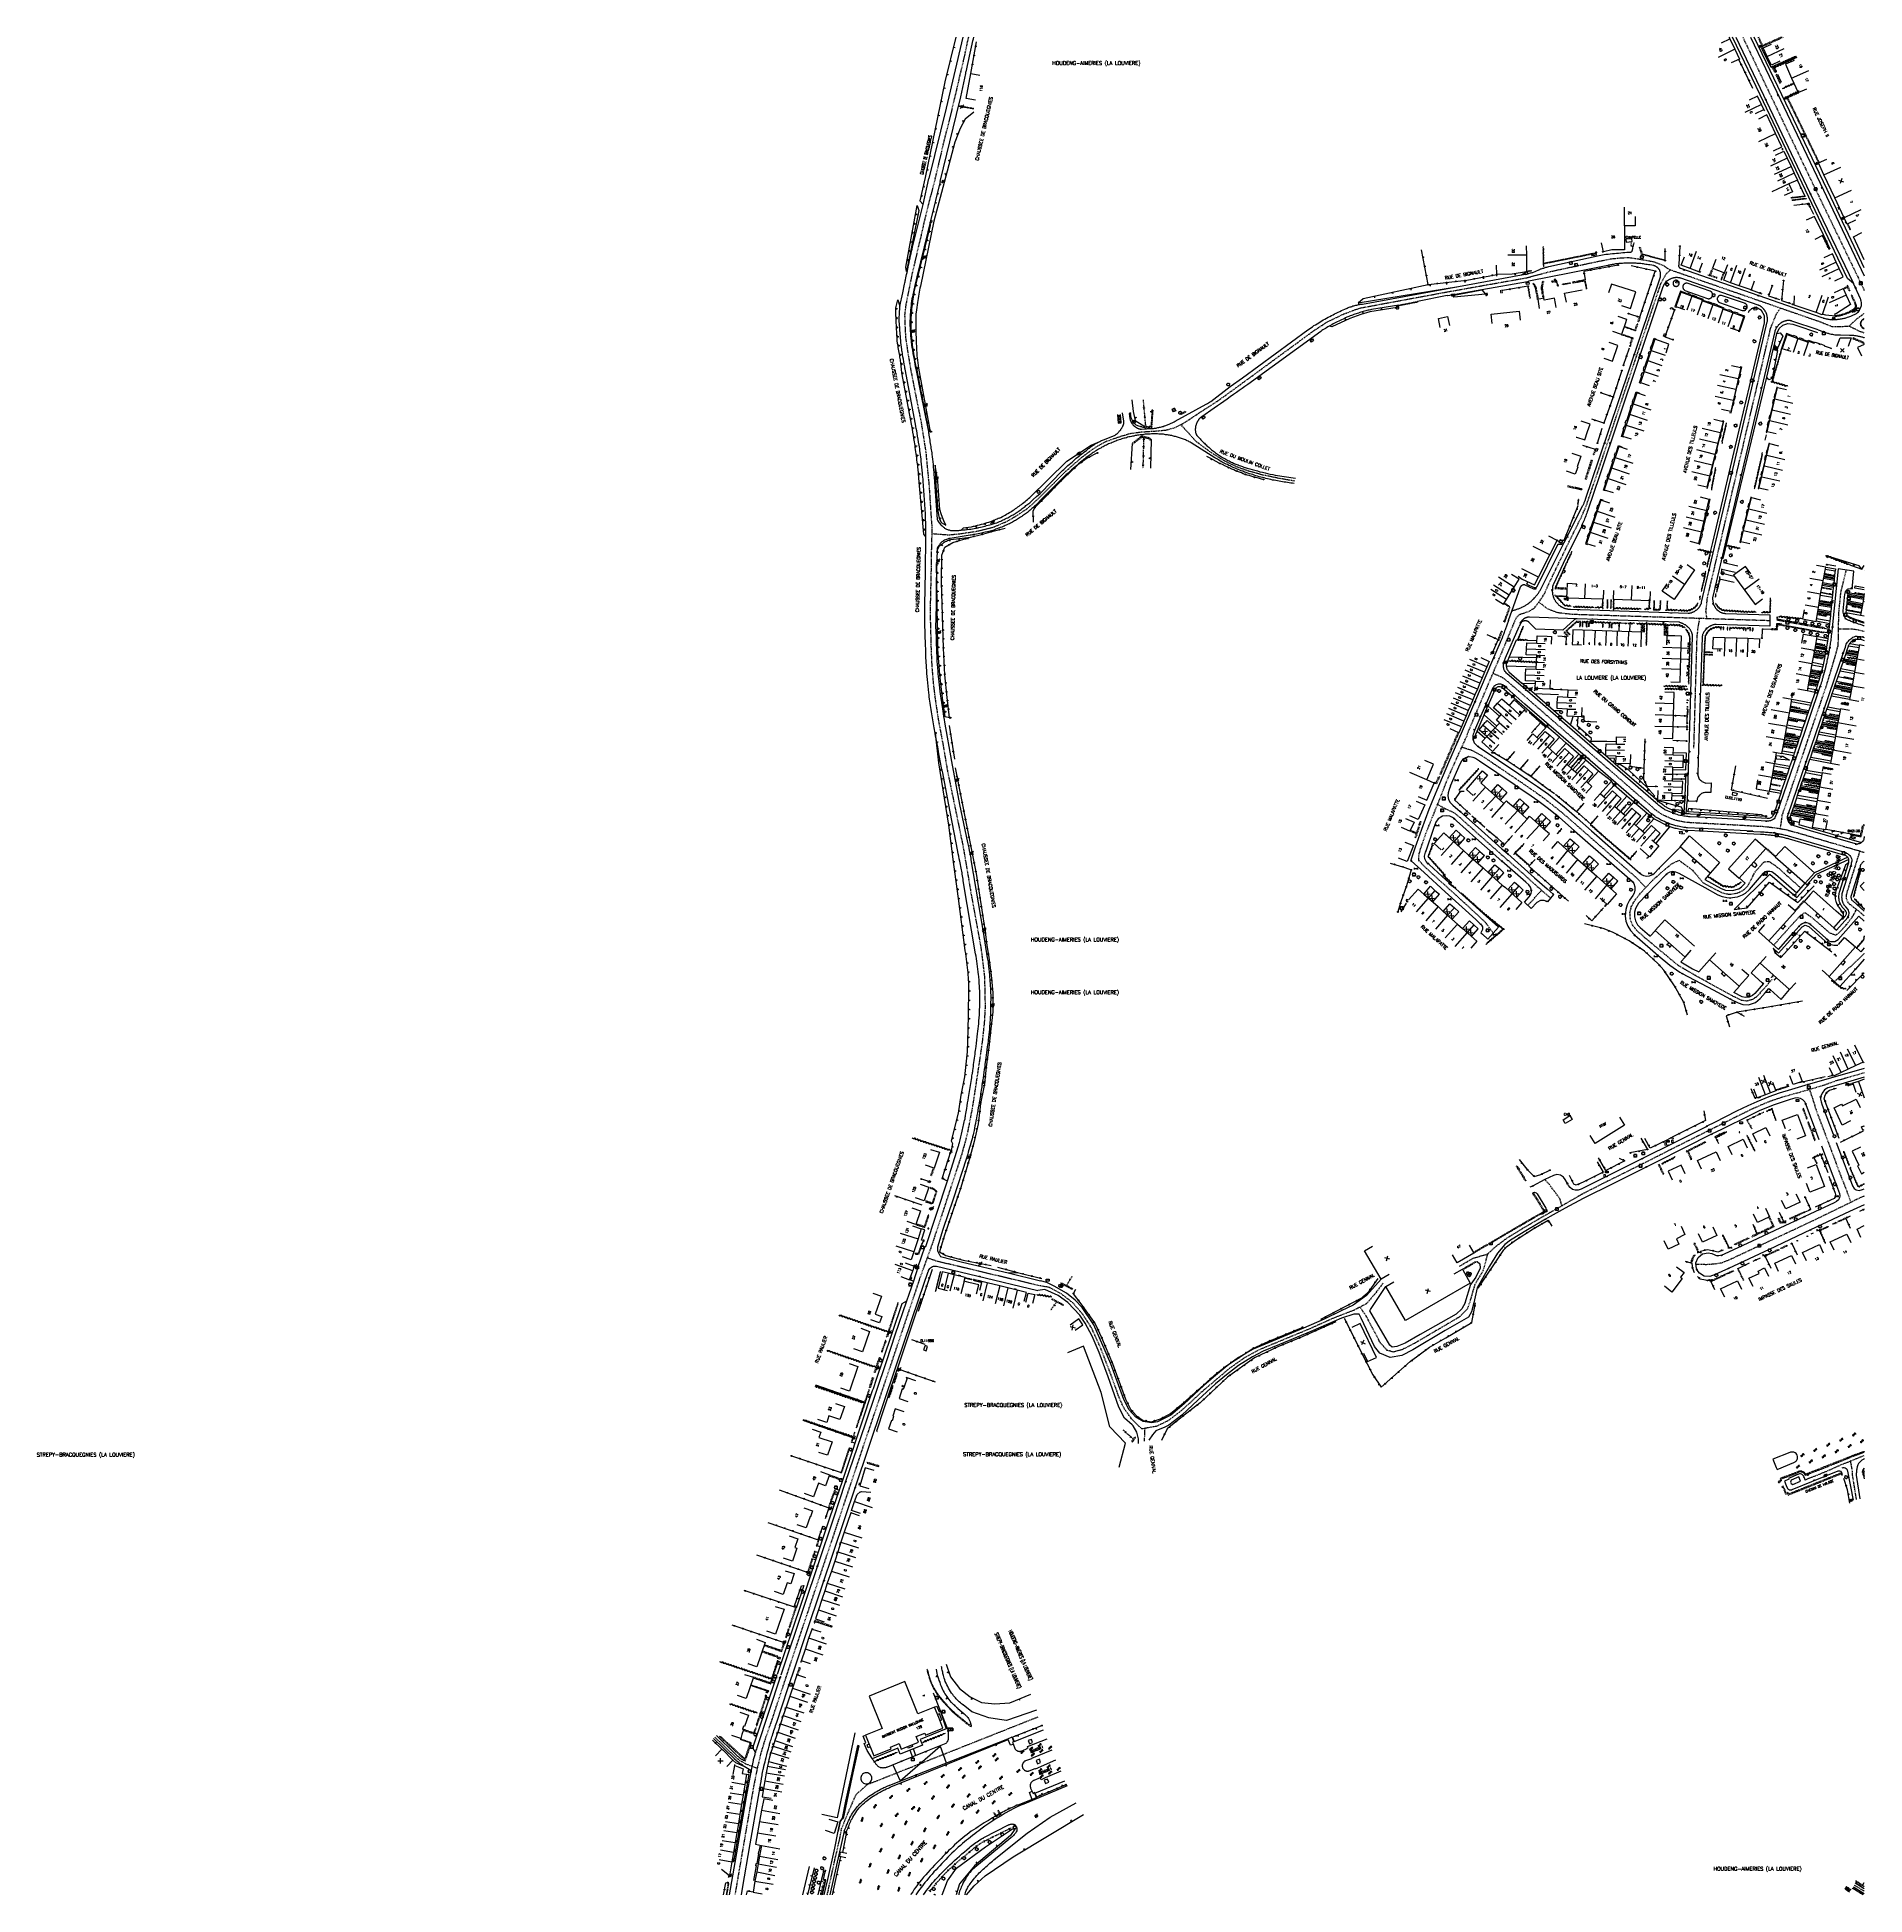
# Model space of a CAD drawing. Header units: millimetres. Extents: x 133017 to 134000, y 130000 to 131000.
import ezdxf
from ezdxf.enums import TextEntityAlignment as Align

# ---------------------------------------------------------------- set-up
doc = ezdxf.new("R2010")
doc.units = ezdxf.units.MM
doc.linetypes.add('DASHED', pattern=[0.75, 0.5, -0.25])
doc.layers.get('0').update_dxf_attribs({"linetype": 'CONTINUOUS'})
for name, color, linetype in [('W0001', 6, 'DASHED'), ('W0008', 7, 'CONTINUOUS'), ('W0100', 7, 'CONTINUOUS'), ('W0105', 7, 'CONTINUOUS'), ('W0112', 1, 'DASHED'), ('W0120', 7, 'CONTINUOUS'), ('W0211', 2, 'CONTINUOUS'), ('W0220', 5, 'DASHED'), ('W0300', 7, 'CONTINUOUS'), ('W0302', 3, 'CONTINUOUS'), ('W0310', 3, 'CONTINUOUS'), ('W0322', 7, 'CONTINUOUS'), ('W0330', 7, 'CONTINUOUS'), ('W0400', 7, 'CONTINUOUS'), ('W0420', 7, 'CONTINUOUS'), ('W0430', 7, 'CONTINUOUS'), ('W0471', 7, 'CONTINUOUS'), ('W0500', 5, 'DASHED'), ('W0511', 5, 'CONTINUOUS'), ('W0515', 5, 'CONTINUOUS'), ('W0980', 7, 'CONTINUOUS'), ('W0984', 7, 'CONTINUOUS'), ('W0989', 7, 'CONTINUOUS'), ('W0991', 7, 'CONTINUOUS'), ('W1102', 7, 'CONTINUOUS'), ('W1471', 7, 'CONTINUOUS'), ('W1474', 7, 'CONTINUOUS')]:
    doc.layers.add(name, color=color, linetype=linetype)
doc.styles.get("Standard").update_dxf_attribs({"font": 'romans.shx', "width": 0.85})

# ---------------------------------------------------------------- blocks, each defined once
blk = doc.blocks.new('T420')
for p, q in [((0.7, 0.7), (-0.8, 0.7)), ((-0.8, 0.7), (-0.8, -0.8)), ((0.7, 0.7), (0.7, -0.8)), ((0.7, -0.8), (-0.8, -0.8))]:
    blk.add_line(p, q)
blk.add_ellipse((0, 0), major_axis=(-0.53, 0.53), ratio=1, start_param=3.926990816990981, end_param=10.21017612417057)
blk = doc.blocks.new('t112o')
at = {"color": 0, "linetype": 'Continuous'}
for p, q in [((-0.5, 0.5), (0.5, 0.5)), ((-0.5, -0.5), (-0.5, 0.5)), ((0.5, 0.5), (0.5, -0.5)), ((0.5, -0.5), (-0.5, -0.5))]:
    blk.add_line(p, q, dxfattribs=at)
blk = doc.blocks.new('T400')
for p, q in [((-0.15, 0.3), (0.15, 0.3)), ((-0.15, -0.25), (-0.15, 0.3)), ((-0.15, 0.15), (0.15, 0.15)), ((-0.15, 0), (0.15, 0)), ((0.15, 0.3), (0.15, -0.25)), ((-0.15, -0.15), (0.15, -0.15)), ((-0.15, -0.25), (-0.15, -0.3)), ((-0.15, -0.3), (0.15, -0.3)), ((0.15, -0.3), (0.15, -0.25))]:
    blk.add_line(p, q)
blk = doc.blocks.new('T471')
for p, q in [((-0.333334, 0.333334), (-0.333334, -0.333334)), ((-0.333334, 0.333334), (0.333334, 0.333334)), ((-0.333334, 0), (0, 0)), ((0.500001, 0.500001), (1.000002, 1.000002)), ((-0.500001, -0.500001), (-1.000002, -1.000002)), ((-0.333334, -0.333334), (0.333334, -0.333334))]:
    blk.add_line(p, q)
blk.add_ellipse((0, 0), major_axis=(0.471405, 0.471405), ratio=1, start_param=5.4977871438, end_param=11.780972451)
blk = doc.blocks.new('t991o')
at = {"color": 0, "linetype": 'Continuous'}
for p, q in [((-1, 1), (1, -1)), ((-1, -1), (1, 1))]:
    blk.add_line(p, q, dxfattribs=at)
blk = doc.blocks.new('t322o')
at = {"color": 0, "linetype": 'Continuous'}
for radius in [0.25, 0.15]:
    blk.add_circle((0, 0), radius, dxfattribs=at)
blk = doc.blocks.new('t310o')
at = {"color": 0, "linetype": 'Continuous'}
for centre, start, end in [((-0.5, 0.4), 216.8699, 323.1304), ((0.5, -0.4), 36.8699, 143.1303)]:
    blk.add_arc(centre, 0.625, start, end, dxfattribs=at)
blk = doc.blocks.new('T300')
for p, q in [((-0.8, 0.5), (-0.9, 0.3)), ((-0.9, 0.3), (-0.9, 0.2)), ((-0.9, 0.2), (-0.7, 0.1)), ((-0.7, 0.6), (-0.8, 0.5)), ((-0.8, -0.1), (-0.7, 0.1)), ((-0.6, 0.7), (-0.7, 0.6)), ((-0.7, 0.1), (-0.7, 0.1)), ((-0.5, 0.7), (-0.6, 0.7)), ((-0.3, 0.6), (-0.5, 0.7)), ((-0.3, 0.6), (-0.2, 0.7)), ((-0.2, 0.6), (-0.3, 0.6)), ((-0.2, 0.7), (-0.1, 0.8)), ((-0.1, 0.8), (0.1, 0.8)), ((0.1, 0.8), (0.2, 0.7)), ((0.2, 0.7), (0.3, 0.6)), ((0.3, 0.6), (0.4, 0.5)), ((0.5, 0.5), (0.3, 0.5)), ((0.4, 0.5), (0.4, 0.5)), ((0.6, 0.4), (0.5, 0.5)), ((0.6, 0.4), (0.7, 0.3)), ((0.7, 0.3), (0.7, 0.2)), ((0.7, 0.2), (0.7, 0.1)), ((0.7, 0.1), (0.7, -0.2)), ((-0.8, -0.2), (-0.8, -0.1)), ((-0.7, -0.3), (-0.8, -0.2)), ((-0.8, -0.2), (-0.8, -0.2)), ((-0.7, -0.4), (-0.7, -0.3)), ((-0.5, -0.5), (-0.7, -0.4)), ((-0.4, -0.5), (-0.5, -0.5)), ((-0.4, -0.5), (-0.3, -0.5)), ((-0.3, -0.5), (-0.3, -0.4)), ((-0.3, -0.6), (-0.3, -0.5)), ((-0.3, -0.5), (-0.3, -0.5)), ((-0.2, -0.7), (-0.3, -0.6)), ((-0.1, -0.8), (-0.2, -0.7)), ((0.1, -0.8), (-0.1, -0.8)), ((0.2, -0.7), (0.1, -0.8)), ((0.3, -0.5), (0.2, -0.5)), ((0.3, -0.6), (0.2, -0.7)), ((0.2, -0.7), (0.2, -0.7)), ((0.5, -0.4), (0.3, -0.5)), ((0.3, -0.5), (0.3, -0.6)), ((0.3, -0.5), (0.3, -0.5)), ((0.6, -0.3), (0.5, -0.4)), ((0.7, -0.2), (0.6, -0.3)), ((0.6, -0.3), (0.6, -0.3))]:
    blk.add_line(p, q)
blk = doc.blocks.new('t330o')
at = {"color": 0, "linetype": 'Continuous'}
for p, q in [((0.25, -0.25), (-0.25, 0.25)), ((-0.25, -0.25), (0.25, 0.25)), ((-0.25, 0.25), (-0.25, -0.25)), ((0.25, 0.25), (-0.25, 0.25)), ((0.25, -0.25), (0.25, 0.25)), ((-0.25, -0.25), (0.25, -0.25)), ((-0.25, -0.25), (-0.25, -0.25))]:
    blk.add_line(p, q, dxfattribs=at)
blk = doc.blocks.new('t211o')
at = {"color": 0, "linetype": 'Continuous'}
for p, q in [((-0.3, 0.5), (-0.3, 0)), ((0, 1), (0, 0)), ((0.3, 0.5), (0.3, 0))]:
    blk.add_line(p, q, dxfattribs=at)
blk = doc.blocks.new('t220o')
at = {"color": 0, "linetype": 'Continuous'}
for p, q in [((-0.25, 0.25), (0.25, 0.25)), ((-0.25, -0.25), (0.25, -0.25))]:
    blk.add_line(p, q, dxfattribs=at)
blk = doc.blocks.new('t500o')
at = {"color": 0, "linetype": 'Continuous'}
for centre, start, end in [((-0.5, 0.625), 216.869898, 323.130102), ((0.5, -0.125), 36.869898, 143.130102), ((0.5, -0.625), 36.869898, 143.130102), ((-0.5, 0.125), 216.869898, 323.130102)]:
    blk.add_arc(centre, 0.625, start, end, dxfattribs=at)
blk = doc.blocks.new('T1471')
at = {"color": 0, "linetype": 'Continuous', "flags": 128}
blk.add_lwpolyline([(-0.75, -0.5), (-0.75, 0.5), (0.75, 0.5), (0.75, -0.5), (-0.75, -0.5)], dxfattribs=at)
blk = doc.blocks.new('T1474')
at = {"color": 0, "linetype": 'Continuous', "flags": 128}
for points in [[(-0.8, -0.5), (-0.8, 0.5)], [(-0.8, 0), (0.7, 0)], [(0.7, 0), (0.7, -0.5), (0.7, 0.5)]]:
    blk.add_lwpolyline(points, dxfattribs=at)
blk = doc.blocks.new('t430')
at = {"flags": 128}
for points in [[(0.8, 0.8), (-0.8, 0.8)], [(-0.8, 0.8), (-0.8, 0)], [(0.8, 0.8), (-0.8, 0)], [(-0.8, 0), (0.8, 0)], [(-0.4, 2.1), (0.4, 2.1)], [(-0.4, 2.1), (-0.4, 1.3)], [(-0.4, 1.7), (0, 1.7)], [(-0.4, 1.3), (0.4, 1.3)], [(0.8, 0), (0.8, 0.8)]]:
    blk.add_lwpolyline(points, dxfattribs=at)

msp = doc.modelspace()

# ---------------------------------------------------------------- linework, layer by layer
at = {"layer": 'W0001'}
msp.add_line((133612.8, 130251.1), (133612.5, 130244.2), dxfattribs=at)
at = {"layer": 'W0001', "flags": 128}
for points in [[(133517.9, 131000), (133515.8, 130990.1), (133508.4, 130958.5), (133504.1, 130941.3), (133499.8, 130923.1)], [(133499.8, 130923.1), (133495.3, 130905.6), (133487.5, 130872.1), (133485.3, 130861.2), (133484.3, 130856.2), (133483.6, 130850.4), (133483.8, 130844.8), (133484.1, 130838.4), (133485.2, 130830.9), (133487, 130820.3), (133490.1, 130804.4), (133492.4, 130793.1), (133493.7, 130785), (133495, 130776.7), (133495.8, 130768.3), (133496.8, 130758), (133497.7, 130743.9), (133498.3, 130735.5), (133498, 130725.1), (133497.8, 130712.3), (133497.3, 130690.4), (133497.8, 130671.6), (133498.2, 130662), (133498.9, 130653.1), (133500, 130643.9), (133501.7, 130632.7), (133504.3, 130618.9), (133506.6, 130605.3), (133515.2, 130563.6), (133519.3, 130539.2), (133524.5, 130510.8), (133525.6, 130502.4), (133526.5, 130495), (133526.8, 130486.3), (133526.9, 130477.5), (133526.5, 130470), (133525.4, 130459.5), (133524, 130449.9), (133521.5, 130433.3), (133519.9, 130423), (133518.6, 130416.4), (133517.1, 130408.8), (133514.4, 130398.9), (133510.8, 130387.9), (133498.6, 130350.8), (133491.7, 130331.7), (133473.1, 130276.3), (133462.4, 130244.7), (133441.4, 130181.9), (133423.6, 130128.9), (133411.7, 130092.9), (133408.5, 130083.7), (133406.3, 130076.5), (133404.5, 130069), (133402.4, 130058.7), (133395.4, 130018.2), (133392.3, 130000)], [(133536, 130738.2), (133537.8, 130738.9), (133543.9, 130742.4), (133550, 130746.5), (133556, 130752), (133564.7, 130760.7), (133569.7, 130765.7), (133573.7, 130769.3), (133579.3, 130774.1), (133583.7, 130777.4), (133587.9, 130780.2), (133591.8, 130782.3), (133598.5, 130784.7), (133605.1, 130786.7), (133610.9, 130787.5), (133618.9, 130788), (133624.3, 130788.5), (133629.5, 130790), (133634.1, 130792.4), (133640.8, 130796.9), (133650.5, 130803.1), (133659.4, 130809.4), (133666.6, 130814.7), (133703.8, 130842), (133710.8, 130846.6), (133715.6, 130848.9), (133719.9, 130851), (133725.6, 130853.1), (133728.8, 130854.2), (133732.5, 130854.9), (133775.1, 130862.8), (133818.4, 130870.5), (133830, 130873.6), (133854.8, 130878.9), (133860.3, 130880), (133863.8, 130880.7), (133869, 130881.2), (133873.4, 130881.4), (133879.8, 130880.4), (133886.7, 130879.1), (133892, 130877.1), (133894.7, 130875.1), (133976.5, 130846.7)], [(133811.4, 130684.4), (133812.8, 130687.6), (133814.6, 130689.3), (133819.5, 130690.9), (133822.4, 130692.7), (133824.2, 130694.9), (133827.9, 130700.3), (133830.2, 130705.7), (133840.8, 130727.6), (133847.8, 130741.8), (133850.3, 130747.5), (133858.9, 130772.8), (133874.2, 130818.6), (133890.5, 130867.3), (133893.5, 130872.7), (133895.9, 130874.8)], [(133915.3, 130687.1), (133914.8, 130690.8), (133915.6, 130698.3), (133931.1, 130764.3), (133949.6, 130843.4), (133952.7, 130851), (133954.9, 130854.2)], [(133976.5, 130846.7), (133982.6, 130844.2), (133991.9, 130844.4)], [(133693.5, 130761), (133685, 130762.5), (133676.4, 130764.3), (133668.4, 130766.5), (133662.6, 130768.6), (133656, 130771.7), (133648.8, 130776.2), (133640.6, 130782.2), (133632.3, 130791.4)], [(133498.2, 130732.8), (133507.4, 130732.1), (133513.3, 130732.7), (133518.8, 130733.5), (133523.2, 130734.2), (133527.6, 130735.3), (133531.8, 130736.4), (133536, 130738.2)], [(133824.8, 130695.8), (133826.4, 130694.7), (133829.5, 130692.3), (133835, 130690.3), (133842.8, 130689.4), (133903.2, 130687.5), (133918.7, 130687), (133949.2, 130686)], [(133786.2, 130624.4), (133797.1, 130650.3), (133803.7, 130665.8), (133811.4, 130684.4)], [(133908.3, 130617.2), (133910, 130676.4), (133910.5, 130681.7), (133911.3, 130686), (133911.3, 130687.2)], [(134000, 130680), (133998.8, 130680.3), (133995.9, 130681), (133992.2, 130681.4), (133985.9, 130681.3)], [(133991.9, 130533.5), (133991, 130534.6), (133990.4, 130536.3), (133990.4, 130538), (133990.7, 130539.5), (133991.4, 130541.7), (133997.7, 130561.9)], [(133556.1, 130327.9), (133500.9, 130341.1), (133495.7, 130342.9)], [(133970.4, 130224.3), (133979.9, 130228.1), (133987.2, 130231.4), (133998.1, 130235.8), (134000, 130236.5)], [(133995.8, 130212.8), (133993.7, 130225.7), (133993.6, 130228.3), (133992.6, 130233.6)], [(133381.5, 130084.9), (133392, 130074.7), (133394.2, 130072.8), (133396.1, 130071.7), (133398, 130070.6), (133404.3, 130068.2)], [(133441.9, 130000), (133442.2, 130001), (133446.3, 130019.8), (133448.7, 130030.2), (133449.7, 130035.6), (133451.3, 130039.5), (133452.8, 130043.2), (133457.5, 130054), (133463.6, 130059.4)], [(133994.6, 130005.3), (133998.8, 130002.7), (134000, 130001.9)]]:
    msp.add_lwpolyline(points, dxfattribs=at)
at = {"layer": 'W0001'}
for points in [[(133934.6, 131000), (133967.1, 130931.8), (133995.6, 130872.8), (134000, 130863.6)], [(134000, 130840.7), (133997.2, 130841.7), (133991.9, 130844.4), (133995.8, 130848.2), (134000, 130851.4)], [(133990.2, 130713.2), (133987.2, 130700.9), (133986.1, 130690.1), (133985.8, 130672.5), (133983.5, 130664.2), (133979.3, 130650.3), (133976.2, 130641.3), (133969.5, 130621.7), (133963.6, 130604.2), (133955.7, 130581.1), (133954.7, 130574)], [(133800.2, 130657.6), (133805.4, 130655.3), (133810.6, 130651), (133885.3, 130586.1), (133887.6, 130584.1), (133890, 130582.3), (133893.5, 130580.5), (133897.5, 130578.9), (133900.2, 130578.2), (133903.9, 130577.5), (133908, 130577.2), (133927, 130576.2), (133939.4, 130575.5), (133945.1, 130575.2), (133951.6, 130574.5), (133957.8, 130573.4), (133963.9, 130571.8), (133989, 130564.4), (134000, 130561.2)], [(133800.3, 130517.7), (133796.2, 130523.4), (133791.2, 130528.1), (133783.5, 130535.2), (133768.8, 130548.5), (133762.6, 130554.2), (133760.3, 130557), (133760.4, 130560.2), (133761.5, 130563.8), (133764.1, 130571.3), (133767.5, 130579.9), (133768, 130581.1), (133772.8, 130593), (133776.6, 130602.7), (133780.8, 130612), (133786.3, 130624.2)], [(133783.5, 130617.8), (133788.7, 130616.2), (133794.4, 130613.1), (133800.9, 130608.7), (133814.6, 130599.4), (133826.9, 130590.9), (133837.6, 130582.4), (133847.8, 130573.5), (133859.2, 130563.5), (133869.2, 130554.7), (133876.7, 130548.1), (133879.6, 130545.1), (133882.5, 130542.3)], [(133770.4, 130587), (133774.5, 130584.7), (133779, 130582.7), (133782.1, 130580.2), (133789.1, 130573.9), (133798.5, 130565.5), (133807.9, 130557.2), (133816.2, 130549.9), (133821.8, 130544.8), (133831.2, 130536.5)], [(133950.3, 130492.8), (133946.9, 130488.8), (133942, 130483.4), (133939.8, 130481.9), (133936.7, 130481.1), (133934, 130481.5), (133929, 130483.9), (133908, 130495.5), (133900, 130500.2), (133881.7, 130515.4), (133877.4, 130519.3), (133875.1, 130522.3), (133874.1, 130525.3), (133873.9, 130528.6), (133874.6, 130531.9), (133876.3, 130534.9), (133878.7, 130538.2), (133886.2, 130546.3), (133893.2, 130552.4), (133896.3, 130555), (133900.3, 130556.9), (133903.1, 130554.9), (133907.6, 130551.5), (133913.3, 130544.8), (133921.1, 130540.6), (133923.8, 130539.3), (133927.5, 130538.6), (133931.8, 130539.3), (133934.7, 130540.7), (133937.3, 130543.1), (133941.2, 130550.6), (133943.9, 130553.7), (133946.2, 130556.1), (133948.7, 130556.3), (133951.4, 130554.5), (133954.1, 130552.4), (133960.5, 130546.7), (133965.9, 130541.9)], [(133819, 130532.7), (133820.4, 130534.2), (133822.6, 130536.6), (133824, 130538.3), (133826.5, 130540.7)], [(133951.2, 130511.2), (133955.5, 130516), (133962.1, 130523.4), (133964.9, 130526.5), (133968, 130528.8), (133971.1, 130526.6), (133977.3, 130521.4), (133981.3, 130517.9), (133984.7, 130516.6), (133986.5, 130518), (133990.5, 130522.4), (133993.5, 130526.3), (133995.8, 130530.4)], [(133991.9, 130533.5), (133998.5, 130528.3), (134000, 130526.9)], [(134000, 130506.7), (133999.6, 130506.3), (133983.9, 130491.6)], [(134000, 130442.5), (133992.6, 130440.3), (133984.7, 130438.1), (133977.4, 130435.5), (133963.6, 130431.5), (133955.9, 130429.4), (133948.1, 130426.7), (133939.4, 130422.9), (133931.3, 130418.9), (133914.9, 130410.7), (133896.5, 130401.5), (133884.3, 130395.3), (133859, 130382.7), (133849.1, 130377.7), (133825.6, 130364.2), (133816.4, 130358.8), (133807.9, 130353.6), (133802, 130349.2), (133797.3, 130345), (133794.8, 130335.9), (133790.4, 130328.5), (133787.9, 130319.8), (133786.3, 130315.2), (133782.5, 130311.3), (133769.6, 130303.7), (133758.4, 130297.1), (133751, 130293.3), (133746.6, 130292.2), (133743.2, 130293.1), (133739.6, 130297.1), (133731.9, 130311.7), (133728.6, 130316.4)], [(133970.5, 130433.5), (133972.1, 130428.8), (133974, 130422.6), (133977.1, 130414.4), (133982.4, 130400.2), (133987.7, 130386), (133990.6, 130378.8), (133992.7, 130372.7)], [(133837.3, 130370.9), (133836.2, 130374.7), (133830.6, 130382.3), (133828.1, 130385)], [(134000, 130376.1), (133998.1, 130375.4), (133987.3, 130370.1), (133975.6, 130364.4), (133975.6, 130364.4), (133962.5, 130358.2), (133940.4, 130347.9), (133927.4, 130341.8), (133923.1, 130340.1), (133919.2, 130339.5), (133914.9, 130339.2), (133911, 130339.4), (133909.4, 130339.2)], [(133782.1, 130338.4), (133789.5, 130342.7), (133797.3, 130345)], [(133741.1, 130329.3), (133736.4, 130323.2), (133732.1, 130318.2), (133725.6, 130314.8), (133715.2, 130310.8), (133700.9, 130304.4), (133685.7, 130298.1), (133674.4, 130293.4), (133666.2, 130288.9), (133658.4, 130283.4), (133644, 130271.2), (133632.5, 130260.6), (133625.2, 130255.1), (133619.1, 130252.2), (133611.3, 130250.8), (133605.7, 130256.3), (133601.7, 130261.8), (133599, 130267.8), (133594.7, 130279.8), (133589.3, 130293.9), (133584.2, 130305.2), (133579.4, 130312.6), (133574.1, 130318.7), (133568.2, 130323.3), (133561.4, 130327), (133556.1, 130327.9)], [(133463.6, 130059.4), (133555.6, 130095.9)]]:
    msp.add_lwpolyline(points, dxfattribs=at)
at = {"layer": 'W0008'}
for p, q in [((133777.4, 130597), (133776.6, 130595.1)), ((133817.8, 130545.1), (133819.4, 130543.7)), ((133935.9, 130539.1), (133934.2, 130538.1)), ((133917.9, 130345.3), (133920.9, 130344)), ((133560.2, 130329.7), (133556.8, 130330.5)), ((133559.1, 130325.9), (133555.3, 130325.3)), ((133785.2, 130318.6), (133788.2, 130328.8))]:
    msp.add_line(p, q, dxfattribs=at)
for points in [[(133515, 131000), (133506, 130961.7), (133496.7, 130923.9)], [(133502.7, 130922.3), (133511.5, 130958.4), (133513.8, 130967.8), (133516.5, 130980.5), (133516.5, 130980.5), (133516.5, 130980.6), (133516.5, 130980.7), (133516.5, 130980.8), (133516.6, 130980.9), (133516.6, 130981), (133516.6, 130981.1), (133516.6, 130981.2), (133516.6, 130981.3), (133516.7, 130981.4), (133517, 130983), (133517.4, 130984.7), (133517.8, 130986.3), (133518.1, 130988), (133518.5, 130989.7), (133518.9, 130991.3), (133519.3, 130993), (133519.6, 130994.6), (133520, 130996.3), (133520.3, 130998), (133520.6, 130999.1), (133520.8, 131000)], [(133930.8, 131000), (133945.7, 130968.7), (133970.5, 130916.5), (133994.1, 130867.4), (133991, 130870.1), (133943.9, 130969), (133929, 131000)], [(133938.8, 131000), (133954.9, 130966.2), (133978.1, 130917.7), (134000, 130871.6)], [(134000, 130875.9), (133996.2, 130883.9), (133981.9, 130913.9), (133959.9, 130959.9), (133940.8, 131000)], [(133950.4, 130984), (133949.8, 130983.7), (133944.9, 130993.9), (133945.5, 130994.2)], [(133987.1, 130907.2), (133986.6, 130907), (133986, 130908.3), (133986.5, 130908.5)], [(133990.7, 130899.7), (133990.3, 130899.6), (133989.9, 130900.5), (133990.2, 130900.7)], [(133955.3, 130593.7), (133957.9, 130601.3), (133958.2, 130602), (133958.3, 130602.5), (133958.6, 130603.2), (133959.6, 130606.1), (133960, 130607.4), (133962, 130613.2), (133962.4, 130614.5), (133963.4, 130617.4), (133963.6, 130618.1), (133963.8, 130618.6), (133964, 130619.2), (133964.8, 130621.5), (133965, 130622.2), (133965.2, 130622.7), (133965.4, 130623.4), (133966.6, 130626.8), (133967, 130628), (133968.2, 130631.4), (133968.3, 130632), (133969.5, 130635.4), (133969.7, 130636.1), (133969.9, 130636.6), (133970.2, 130637.3), (133971.2, 130640.3), (133971.6, 130641.5), (133973.6, 130647.3), (133974, 130648.6), (133975, 130651.5), (133975.2, 130652.2), (133975.3, 130652.7), (133975.6, 130653.4), (133976.3, 130655.7), (133976.5, 130656.4), (133976.6, 130656.9), (133976.8, 130657.6), (133977.7, 130660.9), (133978, 130662.2), (133978.8, 130665.7), (133978.9, 130666.4), (133979, 130666.9), (133979.1, 130667.7), (133979.6, 130670), (133979.7, 130670.6), (133979.8, 130671.1), (133979.9, 130671.8), (133980.4, 130674.8), (133980.5, 130676.2), (133980.9, 130679.2), (133981.1, 130681.1), (133981.4, 130684.2), (133981.6, 130685.6), (133981.9, 130688.7), (133982, 130689.3), (133982, 130689.9), (133982.1, 130690.6), (133982.4, 130692.9), (133982.4, 130693.7), (133982.5, 130694.2), (133982.5, 130694.9), (133982.9, 130698.4), (133983.1, 130699.7), (133983.5, 130703.8), (133983.5, 130704.4), (133983.6, 130705.1), (133983.9, 130707.6), (133983.9, 130708.2), (133984, 130708.8), (133984.1, 130709.5), (133984.4, 130712.5), (133979, 130713.5)], [(133979.2, 130714.7), (133984.5, 130713.8), (133984.4, 130712.5)], [(133999.8, 130699.4), (133991.2, 130700.9), (133991.1, 130700.3), (133991, 130699.7), (133990.9, 130699), (133990.7, 130696.7), (133990.6, 130696), (133990.6, 130695.4), (133990.5, 130694.8), (133990.2, 130691.6), (133990.1, 130690.3), (133997.9, 130688.9)], [(134000, 130702.5), (133994.9, 130703.4), (133995, 130704.7), (134000, 130703.8)], [(133823.9, 130675), (133812.7, 130675.4), (133808.9, 130666.5), (133823.6, 130666.1)], [(133783, 130625.1), (133781.1, 130620.7), (133776.3, 130609.5), (133770, 130594.7), (133767.3, 130588.2), (133765.6, 130584.2), (133761.8, 130573.5), (133758.2, 130563.4), (133755.9, 130556.9), (133756.2, 130556.6), (133763.1, 130550.3), (133774.4, 130540), (133790.9, 130525.1), (133793.7, 130522.4), (133794.1, 130521.9), (133794.5, 130521), (133794.6, 130519.6), (133794.1, 130518.5), (133793.7, 130517.9), (133794.5, 130517.1), (133797.5, 130514.5), (133803.1, 130520.9), (133795, 130528), (133789.1, 130533.4), (133772.8, 130548.2), (133765.8, 130554.6), (133765.2, 130555.2), (133764.2, 130556.3), (133763.6, 130557.6), (133763.4, 130559.2), (133764.1, 130562)], [(133789.4, 130622.3), (133789.5, 130621.8), (133790.1, 130620.2), (133791, 130619.2), (133791.8, 130618.4), (133792.2, 130618.2), (133814.1, 130603.4), (133818.2, 130600.6), (133824.2, 130596.6), (133830, 130592.5), (133833.2, 130590), (133838.3, 130585.8), (133844, 130580.9), (133845.5, 130579.5), (133853.2, 130572.7), (133877.9, 130551.1), (133879.2, 130550), (133880.1, 130549.3), (133881.2, 130548.8), (133882.9, 130548.4), (133884.4, 130548.5), (133886.2, 130549.2), (133887.1, 130549.9), (133889.5, 130552.4), (133901, 130564.2)], [(133866.6, 130620.7), (133861.4, 130620.9), (133851.9, 130620.9)], [(133777.4, 130597), (133782.6, 130608.9), (133783.4, 130610.5), (133784.3, 130611.5), (133785.5, 130612.2), (133786.4, 130612.5), (133786.7, 130612.6), (133787.7, 130612.7), (133789.4, 130612.5), (133790.8, 130611.9), (133792.9, 130610.5), (133802.3, 130604.2), (133811.5, 130597.9), (133813.8, 130596.3), (133818.9, 130592.9), (133824.4, 130589.1), (133829.4, 130585.3), (133833.7, 130581.9), (133834.2, 130581.5), (133844.1, 130572.8), (133866.8, 130552.8), (133875, 130545.7), (133875.2, 130545.4), (133876, 130544.4), (133876.6, 130542.6), (133876.6, 130540.8), (133876.2, 130539.2), (133875.4, 130537.9), (133873.6, 130535.5), (133872.4, 130533), (133871.6, 130530.5), (133871.3, 130526.9), (133871.7, 130524.2), (133872.7, 130521.5), (133874.2, 130519.1), (133876.1, 130517), (133876.5, 130516.6), (133877.7, 130515.6), (133889, 130505.7), (133895.3, 130500.5), (133900.8, 130496.7), (133902, 130495.9), (133918.7, 130487.1), (133928, 130482.2), (133932.1, 130480.1), (133934.6, 130479.2), (133937.6, 130479.1), (133941.4, 130480.4), (133944, 130482.5), (133946.7, 130485.5), (133948.7, 130487.8), (133949.3, 130487.3), (133955.2, 130482), (133959.8, 130487.3)], [(133897, 130605.8), (133904, 130605.6), (133904.3, 130614.5), (133897.2, 130614.8)], [(133896.5, 130591.8), (133903.6, 130591.6), (133903.9, 130600.5), (133896.8, 130600.7)], [(133776.6, 130595.1), (133776, 130593.3), (133775.9, 130591.6), (133776.3, 130589.7), (133777.2, 130588.1), (133778.6, 130586.6), (133782.5, 130583.2), (133794, 130572.9), (133805, 130563.1), (133808.2, 130560.3), (133822.6, 130547.5), (133829.3, 130541.5), (133832.6, 130538.6), (133832.8, 130538.4), (133829.5, 130534.6), (133829.1, 130534.8), (133827.7, 130535.3), (133825.7, 130535.3), (133823.8, 130534.2), (133820.8, 130531), (133817.2, 130534.4), (133819.7, 130537.2), (133820.2, 130537.9), (133820.7, 130539), (133820.9, 130540.1), (133820.8, 130540.7), (133820.7, 130541.4), (133820.3, 130542.5), (133819.4, 130543.7)], [(133949.3, 130595.4), (133955.5, 130594.3), (133955.1, 130593.1)], [(133817.8, 130545.1), (133805, 130556.4), (133791, 130568.9), (133780.6, 130578.2), (133779.4, 130579.2), (133778.4, 130580), (133777, 130580.6), (133775, 130580.9), (133773, 130580.6), (133770.7, 130579.2), (133769.5, 130577.4), (133768.4, 130574.6), (133763.8, 130561.2)], [(133965, 130577.3), (133964.7, 130576.1), (133998.4, 130566.4)], [(133934.2, 130538.1), (133931.5, 130537), (133927.8, 130536.6), (133927.7, 130536.6), (133926, 130536.7), (133923.6, 130537.2), (133921.4, 130538.1), (133914.4, 130542), (133900.3, 130549.8), (133898.6, 130550.6), (133896.9, 130550.9), (133895.4, 130550.6), (133894, 130549.8), (133893.6, 130549.4), (133883.2, 130538.7), (133878.5, 130533.8), (133877.7, 130532.6), (133876.9, 130530.9), (133876.4, 130529), (133876.4, 130526.5), (133876.9, 130524.3), (133878, 130522.2), (133879.4, 130520.8), (133884.4, 130516.4), (133884.8, 130516), (133887.6, 130519.1)], [(133935.9, 130539.1), (133938.2, 130541.1), (133945.7, 130549.9), (133946.3, 130550.5), (133947.6, 130551.1), (133949.2, 130551.1), (133950.2, 130550.9), (133951, 130550.4), (133952.2, 130549.4), (133963.6, 130539.3), (133968.2, 130544.5)], [(133917, 130550), (133914.1, 130546.6), (133923, 130541.7), (133925.3, 130540.9), (133929, 130540.6), (133932.4, 130541.6), (133934, 130542.6), (133935.9, 130544.5), (133932.8, 130547.2)], [(133983.6, 130520.6), (133985, 130519.3), (133991.1, 130526.1), (133991.2, 130526.3), (133991.6, 130527.1), (133991.9, 130528.7), (133991.3, 130530.4), (133990, 130531.9)], [(133993.8, 130535.1), (134000, 130529.6), (134000, 130529.6)], [(133948.7, 130513.6), (133953.8, 130508.9), (133961.7, 130517.8), (133964.9, 130521.4), (133965.8, 130522.4), (133966.6, 130522.9), (133967.6, 130523.3), (133968, 130523.4), (133968.8, 130523.4), (133970.1, 130523), (133970.8, 130522.6), (133971, 130522.4), (133979.3, 130515), (133980, 130514.4), (133980.8, 130513.6), (133982.1, 130513.1), (133984.2, 130513.2), (133985.9, 130514.3), (133992.7, 130521.9), (133995.7, 130525.3), (133997.1, 130526.8), (134000, 130524.2)], [(134000, 130509.7), (133998.2, 130507.6), (133995.2, 130510.3)], [(133903.6, 130504.8), (133901.3, 130502.2), (133907.6, 130498.5), (133911, 130496.8), (133916.7, 130503.3)], [(133943.8, 130501.5), (133939.1, 130496.3), (133945.3, 130490.8), (133945.7, 130490.5), (133941, 130485.2), (133939.9, 130484.1), (133938, 130483.2), (133935.9, 130483), (133934.3, 130483.4), (133929.8, 130485.8), (133932.8, 130489.1)], [(134000, 130503.7), (133995.2, 130498.3), (133986.9, 130489), (133980.9, 130494.3)], [(134000, 130444.9), (133983, 130440), (133969.8, 130436.2), (133960.8, 130433.6), (133954.2, 130431.5), (133948.6, 130429.5), (133942.1, 130426.8), (133937.4, 130424.7), (133931.3, 130421.8), (133919.4, 130415.7), (133915.3, 130413.7), (133914.9, 130413.4), (133897.6, 130404.8), (133880.6, 130396.3), (133847.6, 130379.8), (133846.1, 130379.4), (133844.5, 130379.3), (133843, 130379.7), (133841.7, 130380.7), (133840.8, 130381.9), (133840.2, 130382.9), (133839.1, 130385), (133838.2, 130386.3), (133836.6, 130387.4), (133834.6, 130387.8), (133832.7, 130387.3), (133828.1, 130385), (133821.4, 130381.5), (133820.1, 130380.9)], [(134000, 130440.1), (133987.3, 130436.4), (133980.4, 130434.4), (133978.6, 130433.4), (133977.3, 130431.5), (133976.6, 130430), (133976.6, 130429.9), (133976.5, 130429.6), (133976.5, 130428.4), (133976.7, 130426.9), (133977.3, 130425.1), (133983.2, 130409.4)], [(133975.7, 130406.5), (133968.7, 130425.3), (133968.5, 130425.8), (133968, 130426.8), (133966.9, 130427.9), (133965.6, 130428.7), (133963.9, 130429.1), (133962.6, 130428.9), (133960.1, 130428.2), (133951.5, 130425.3), (133943.8, 130422.2), (133938.4, 130419.6), (133923.1, 130412), (133917.8, 130409.4), (133903.2, 130402.1), (133887.7, 130394.3), (133882.6, 130391.8), (133865.1, 130383), (133848.8, 130374.8), (133839, 130369.7), (133830.9, 130365.1), (133828.5, 130363.7), (133818.7, 130357.9), (133809.6, 130352.4)], [(133977, 130403.2), (133983.1, 130387), (133985, 130381.9), (133986.6, 130377.5), (133986.8, 130376.3), (133986.6, 130375.2), (133986.1, 130374.2), (133985.1, 130373.3), (133983.8, 130372.6), (133970.6, 130366.4), (133967.6, 130365), (133954.6, 130358.9), (133939.6, 130351.9), (133924.6, 130344.9), (133923.3, 130344.3), (133922.7, 130344.1), (133921.7, 130343.9), (133920.9, 130344)], [(133984.9, 130404.9), (133989.2, 130393.6), (133992.3, 130385.1), (133993.7, 130381.6), (133994.6, 130380.2), (133995.7, 130379.5), (133997.3, 130379.2), (133999.1, 130379.7), (134000, 130380.1)], [(133821.8, 130378), (133822.6, 130378.2), (133823.5, 130377.9), (133824, 130377.4), (133828.7, 130369.6), (133829.1, 130368.5), (133828.7, 130367.7), (133827.5, 130367), (133826.8, 130366.6), (133826.5, 130366.4), (133825.7, 130366.4)], [(134000, 130371.4), (133992.1, 130367.8), (133971, 130357.9), (133948.8, 130347.4), (133926.9, 130337.2), (133919.8, 130333.9), (133916.9, 130332.8), (133913.9, 130333), (133911.3, 130334.6), (133910.1, 130336.2), (133909.9, 130336.6), (133909.5, 130338.2), (133909.3, 130340.3), (133910.6, 130343), (133913, 130345), (133915.9, 130345.6), (133917.9, 130345.3)], [(133809.6, 130352.4), (133806.6, 130350), (133802.6, 130345.4), (133798.4, 130338.5), (133791.7, 130326.8), (133789.9, 130318.6), (133788.6, 130313.8), (133787, 130311), (133774.5, 130303.8), (133757.1, 130293.4), (133751.2, 130290.4), (133744.9, 130289.3), (133739.3, 130291.5), (133736.5, 130295.1), (133729.2, 130310.5), (133728.2, 130312.5), (133725.4, 130312.6), (133718.6, 130310.5), (133702.2, 130303.2), (133685.4, 130296.3), (133676.6, 130292.6), (133670.8, 130289.6), (133663.3, 130284.9), (133656.8, 130279.9), (133650.9, 130275), (133641.4, 130266.3), (133632.8, 130258.2), (133625.8, 130252.9), (133623.7, 130251.7), (133618.7, 130249.8), (133616.9, 130247.7), (133615.1, 130244.8)], [(133790.5, 130340.7), (133791.6, 130340.9), (133793.1, 130339.7), (133793.3, 130337.3), (133791, 130332.5), (133788.2, 130328.8), (133787.9, 130329.3)], [(133740, 130331.4), (133732.2, 130322.6), (133725, 130317.5), (133718.5, 130314.3), (133709.3, 130309.9), (133698.3, 130305.1), (133671.2, 130293.8), (133663.2, 130289.2), (133657.1, 130284.8), (133650.8, 130279.5), (133644.6, 130274.2), (133634, 130264.4), (133626.9, 130258.3), (133619.7, 130254.6), (133616.5, 130254.1), (133612, 130254.8), (133608, 130257.1), (133604.5, 130261.1), (133601.5, 130266.6), (133594.5, 130285.9), (133585.4, 130306.8), (133579.1, 130316.2), (133575.3, 130320.1), (133570.7, 130323.8), (133564.1, 130327.7), (133560.2, 130329.7)], [(133609.4, 130243), (133609.5, 130245.5), (133608.5, 130249), (133606.6, 130252.5), (133606, 130253), (133602, 130256.6), (133598.9, 130262.5), (133593.1, 130278.9), (133588.3, 130292), (133584.5, 130300.8), (133580.7, 130307.7), (133577.8, 130312.1), (133571.4, 130318.9), (133566.3, 130322.6), (133559.1, 130325.9)], [(133785.2, 130318.6), (133783.5, 130315.5), (133780.3, 130312.6), (133761, 130301.7), (133753, 130296.9), (133748.4, 130295.1), (133745.9, 130294.8), (133744.6, 130295.9), (133733.9, 130314.3), (133734.2, 130315.1), (133742.5, 130327.5)], [(133500.5, 130121.4), (133500.7, 130120.3), (133501, 130119.3), (133501.2, 130118.3), (133501.5, 130117.3), (133501.8, 130116.3), (133502.1, 130115.3), (133502.5, 130114.4), (133502.8, 130113.4), (133503.2, 130112.4), (133503.6, 130111.5), (133504, 130110.6), (133504.4, 130109.8), (133504.8, 130109), (133505.3, 130108.2), (133505.8, 130107.4), (133506.3, 130106.7), (133506.8, 130105.9), (133507.4, 130105.2), (133508, 130104.5), (133508.5, 130103.8), (133508.9, 130103.5), (133509.2, 130103.1), (133509.5, 130102.8), (133509.9, 130102.5), (133510.2, 130102.2), (133510.6, 130101.8), (133510.9, 130101.5), (133511.3, 130101.2), (133511.6, 130100.9), (133512, 130100.6), (133512, 130100.6), (133512, 130100.6), (133512, 130100.5), (133512.1, 130100.5), (133512.1, 130100.5), (133512.1, 130100.5), (133512.2, 130100.4), (133512.2, 130100.4), (133512.2, 130100.4), (133512.3, 130100.3), (133512.3, 130100.3), (133515.4, 130097.7), (133515.4, 130097.7), (133515.4, 130097.7), (133515.5, 130097.6), (133515.5, 130097.6), (133515.5, 130097.6), (133515.6, 130097.5), (133515.6, 130097.5), (133515.6, 130097.5), (133515.7, 130097.5), (133515.7, 130097.4), (133515.7, 130097.4), (133515.7, 130097.4), (133516.1, 130097.1), (133516.4, 130096.8), (133516.7, 130096.4), (133517, 130096.1), (133517.3, 130095.8), (133517.6, 130095.4), (133517.9, 130095), (133518.1, 130094.6), (133518.4, 130094.2), (133518.6, 130093.8), (133518.6, 130093.8), (133518.7, 130093.5), (133518.8, 130093.2), (133518.9, 130092.9), (133519, 130092.6), (133519.1, 130092.3), (133519.2, 130092), (133519.3, 130091.7), (133519.4, 130091.4), (133519.5, 130091.1), (133519.5, 130090.8)], [(133534.6, 130094.4), (133528.9, 130095.2), (133519.8, 130098.5), (133515.1, 130102.2), (133515.1, 130102.2), (133515, 130102.2), (133515, 130102.3), (133515, 130102.3), (133514.9, 130102.3), (133514.9, 130102.3), (133514.8, 130102.4), (133514.8, 130102.4), (133514.8, 130102.4), (133514.8, 130102.5), (133514.2, 130102.9), (133513.6, 130103.4), (133513, 130103.9), (133512.5, 130104.4), (133511.9, 130105), (133511.4, 130105.5), (133510.9, 130106.1), (133510.4, 130106.6), (133509.9, 130107.2), (133509.5, 130107.8), (133508.9, 130108.6), (133508.3, 130109.5), (133507.8, 130110.3), (133507.3, 130111.2), (133506.8, 130112.1), (133506.3, 130113), (133505.9, 130113.9), (133505.5, 130114.8), (133505.2, 130115.8), (133504.9, 130116.7), (133504.7, 130117.3), (133504.5, 130118), (133504.4, 130118.6), (133504.2, 130119.2), (133504.1, 130119.8), (133504, 130120.4), (133503.9, 130121), (133503.7, 130121.7), (133503.6, 130122.3), (133503.5, 130122.9), (133503.5, 130122.9)], [(133498.9, 130108.8), (133506.5, 130089.7), (133506.6, 130089.7), (133506.6, 130089.7), (133506.6, 130089.6), (133506.6, 130089.6), (133506.6, 130089.6), (133506.6, 130089.6), (133506.6, 130089.5), (133506.7, 130089.5), (133506.7, 130089.5), (133506.7, 130089.4), (133506.7, 130089.3), (133506.8, 130089.2), (133506.8, 130089.1), (133506.8, 130089), (133506.8, 130088.8), (133506.9, 130088.7), (133506.9, 130088.6), (133506.9, 130088.5), (133507, 130088.4), (133507, 130088.2), (133507, 130088.1), (133507, 130088), (133507, 130087.9), (133507, 130087.7), (133507, 130087.6), (133507.1, 130087.5), (133507.1, 130087.3), (133507.1, 130087.2), (133507.1, 130087.1), (133507.1, 130086.9), (133507.1, 130086.9), (133507.1, 130086.9), (133507.1, 130086.8), (133507.1, 130086.8), (133507.1, 130086.8), (133507.1, 130086.8), (133507.1, 130086.7), (133507.1, 130086.7), (133507.1, 130086.7), (133507.1, 130086.6), (133507.1, 130085.3), (133507.1, 130085.3), (133507.1, 130085.3), (133507.1, 130085.2), (133507.1, 130085.2), (133507.1, 130085.2), (133507.1, 130085.2), (133507.1, 130085.2), (133507.1, 130085.1), (133507.1, 130085.1), (133507.1, 130085.1), (133507.1, 130084.9), (133507.1, 130084.7), (133507.1, 130084.5), (133507.1, 130084.3), (133507.1, 130084.1), (133507.1, 130083.9), (133507, 130083.7), (133507, 130083.5), (133507, 130083.4), (133506.9, 130083.2), (133506.8, 130083), (133506.7, 130082.8), (133506.6, 130082.6), (133506.5, 130082.4), (133506.4, 130082.3), (133506.3, 130082.1), (133506.2, 130081.9), (133506, 130081.7), (133505.9, 130081.6), (133505.8, 130081.4), (133505.8, 130081.4), (133495, 130077.1), (133481.8, 130071.8), (133474.4, 130068.8), (133474.4, 130068.8), (133474.3, 130068.8), (133474.3, 130068.8), (133474.3, 130068.8), (133474.2, 130068.7), (133474.2, 130068.7), (133474.1, 130068.7), (133474.1, 130068.7), (133474, 130068.7), (133474, 130068.7), (133474, 130068.6), (133473.6, 130068.5), (133473.3, 130068.4), (133473, 130068.4), (133472.7, 130068.3), (133472.3, 130068.3), (133472, 130068.2), (133471.7, 130068.3), (133471.3, 130068.3), (133471, 130068.3), (133470.7, 130068.4), (133470.7, 130068.4), (133470.4, 130068.6), (133470, 130068.7), (133469.7, 130068.9), (133469.4, 130069.1), (133469.1, 130069.4), (133468.9, 130069.6), (133468.6, 130069.9), (133468.3, 130070.2), (133468.1, 130070.5), (133467.9, 130070.8), (133467.9, 130070.8), (133467.7, 130071), (133467.5, 130071.3), (133467.3, 130071.5), (133467.2, 130071.8), (133467, 130072), (133466.8, 130072.3), (133466.7, 130072.5), (133466.5, 130072.8), (133466.4, 130073.1), (133466.2, 130073.3), (133466.2, 130073.3), (133466.2, 130073.4), (133466.1, 130073.4), (133466.1, 130073.4), (133466.1, 130073.5), (133466.1, 130073.5), (133466, 130073.6), (133466, 130073.6), (133466, 130073.6), (133466, 130073.7), (133463.4, 130077.7), (133461.9, 130081.4), (133462.8, 130081.8), (133461.3, 130085.5), (133462.6, 130086)], [(133499.6, 130101), (133501, 130101.6), (133502.2, 130098.5), (133502.9, 130098.7), (133505.9, 130089.3), (133492, 130083.7), (133493.3, 130080.6), (133481.3, 130075.8), (133480, 130078.9), (133480, 130078.9), (133466.2, 130073.3)], [(133502.6, 130093.8), (133503.7, 130094.2), (133502.4, 130097.4), (133501.3, 130097)], [(133450.1, 130041.2), (133450.5, 130041.1), (133452.5, 130050.4), (133455.8, 130065.6), (133458.9, 130080.3), (133458.4, 130080.4), (133455.3, 130065.7), (133452, 130050.5), (133450.1, 130041.2), (133449, 130039.5), (133447.9, 130034.3), (133449, 130039.5), (133450.1, 130041.2), (133452, 130050.5), (133455.3, 130065.7), (133458.4, 130080.4), (133458.9, 130080.3), (133455.8, 130065.6), (133452.5, 130050.4), (133450.5, 130041.1)], [(133451.1, 130034.2), (133451.4, 130035.1), (133451.8, 130035.9), (133452.1, 130036.7), (133452.4, 130037.5), (133452.8, 130038.3), (133453.1, 130039.1), (133453.5, 130039.9), (133453.9, 130040.7), (133454.2, 130041.5), (133454.7, 130042.3), (133454.7, 130042.3), (133455.1, 130043.1), (133455.6, 130043.9), (133456.1, 130044.6), (133456.6, 130045.4), (133457.2, 130046.2), (133457.7, 130046.9), (133458.3, 130047.6), (133458.9, 130048.3), (133459.5, 130049), (133460.2, 130049.6), (133460.2, 130049.6), (133461, 130050.3), (133461.8, 130051), (133462.6, 130051.7), (133463.4, 130052.3), (133464.2, 130052.9), (133465.1, 130053.5), (133466, 130054.1), (133466.9, 130054.6), (133467.8, 130055.2), (133468.7, 130055.7), (133468.7, 130055.7), (133469.3, 130056.1), (133470, 130056.4), (133470.6, 130056.8), (133471.2, 130057.1), (133471.9, 130057.4), (133472.5, 130057.7), (133473.2, 130058), (133473.8, 130058.3), (133474.5, 130058.6), (133475.1, 130058.9), (133475.2, 130058.9), (133475.2, 130058.9), (133475.3, 130058.9), (133475.3, 130059), (133475.4, 130059), (133475.4, 130059), (133475.5, 130059), (133475.5, 130059), (133475.6, 130059.1), (133475.6, 130059.1), (133539.2, 130084)], [(133465.2, 130079.6), (133464, 130079.2), (133463.4, 130080.8), (133464.5, 130081.3)], [(133487.6, 130080.8), (133487.9, 130079.9), (133485.6, 130079), (133485.3, 130079.9)], [(133542, 130081), (133540.6, 130080.5), (133539.2, 130084), (133541.5, 130085.1), (133542.5, 130082.5), (133541.6, 130082.1)], [(133486.4, 130077.9), (133487.8, 130074.2)], [(133489.7, 130074.9), (133488.3, 130078.6)], [(133465.2, 130064.7), (133464.9, 130065), (133464.4, 130065.3), (133464, 130065.6), (133463.5, 130065.7), (133462.9, 130065.7), (133462.4, 130065.7), (133461.9, 130065.5), (133461.4, 130065.3), (133461, 130065), (133460.7, 130064.6), (133460.4, 130064.2), (133460.2, 130063.7), (133460, 130063.2), (133460, 130062.7), (133460, 130062.2), (133460.2, 130061.7), (133460.4, 130061.2), (133460.7, 130060.8), (133461.1, 130060.4), (133461.5, 130060.1), (133462, 130059.9), (133462.5, 130059.8), (133463, 130059.8), (133463.5, 130059.8), (133464, 130059.9), (133464.5, 130060.2), (133464.9, 130060.5), (133465.3, 130060.9), (133465.6, 130061.3), (133465.8, 130061.8), (133465.9, 130062.3), (133466, 130062.8), (133465.9, 130063.3), (133465.8, 130063.8), (133465.5, 130064.3), (133465.2, 130064.7), (133465.2, 130064.7)], [(133571, 130058.6), (133547.7, 130048.9), (133547.7, 130048.9), (133547.7, 130048.9), (133547.6, 130048.8), (133547.5, 130048.8), (133547.4, 130048.8), (133547.4, 130048.8), (133547.3, 130048.7), (133547.2, 130048.7), (133547.2, 130048.7), (133547.1, 130048.6), (133547, 130048.6), (133547, 130048.6), (133544.6, 130047.6), (133542.3, 130046.4), (133540, 130045.2), (133537.7, 130044), (133535.5, 130042.6), (133533.3, 130041.3), (133531.1, 130039.9), (133529, 130038.4), (133526.8, 130036.9), (133524.7, 130035.4), (133524.7, 130035.4), (133523.6, 130034.5), (133522.5, 130033.7), (133521.3, 130032.8), (133520.2, 130032), (133519.1, 130031.1), (133518, 130030.2), (133516.9, 130029.4), (133515.8, 130028.5), (133514.8, 130027.6), (133513.7, 130026.6), (133512.5, 130025.6), (133511.4, 130024.6), (133510.2, 130023.5), (133509.1, 130022.4), (133508, 130021.3), (133506.9, 130020.2), (133505.8, 130019.1), (133504.7, 130018), (133503.6, 130016.9), (133502.5, 130015.7), (133501.5, 130014.6), (133500.5, 130013.5), (133499.4, 130012.4), (133498.4, 130011.2), (133497.4, 130010.1), (133496.5, 130008.9), (133495.5, 130007.8), (133494.5, 130006.6), (133493.6, 130005.4), (133492.7, 130004.2), (133492.7, 130004.2), (133491.7, 130002.9), (133490.8, 130001.6), (133489.7, 130000)], [(133553.4, 130055.4), (133554.7, 130052.4), (133552.3, 130051.4), (133550.8, 130055.1), (133552.2, 130055.8)], [(133516.1, 130000), (133516.4, 130001.4), (133516.4, 130001.4), (133516.6, 130001.8), (133516.8, 130002.3), (133517, 130002.8), (133517.2, 130003.2), (133517.5, 130003.7), (133517.7, 130004.1), (133518, 130004.6), (133518.2, 130005), (133518.5, 130005.4), (133518.8, 130005.9), (133518.8, 130005.9), (133519.4, 130006.6), (133520, 130007.4), (133520.6, 130008.2), (133521.2, 130008.9), (133521.8, 130009.6), (133522.5, 130010.4), (133523.2, 130011.1), (133523.8, 130011.8), (133524.5, 130012.4), (133525.2, 130013.1), (133525.9, 130013.8), (133526.6, 130014.4), (133527.3, 130015.1), (133528, 130015.7), (133528.7, 130016.3), (133529.4, 130017), (133530.1, 130017.6), (133530.9, 130018.2), (133531.6, 130018.8), (133532.3, 130019.4), (133532.3, 130019.5), (133532.4, 130019.5), (133532.4, 130019.5), (133532.5, 130019.5), (133532.5, 130019.6), (133532.5, 130019.6), (133532.5, 130019.6), (133532.6, 130019.6), (133532.6, 130019.7), (133532.7, 130019.7), (133549.5, 130033.2), (133561.9, 130041.8)], [(133493.7, 130000), (133494.6, 130001.2), (133495.4, 130002.3), (133496.3, 130003.4), (133497.2, 130004.5), (133497.2, 130004.5), (133497.9, 130005.5), (133498.7, 130006.4), (133499.5, 130007.3), (133500.3, 130008.3), (133501.2, 130009.2), (133502, 130010.1), (133502.8, 130011), (133503.7, 130011.9), (133504.5, 130012.8), (133505.4, 130013.7), (133506.6, 130014.9), (133507.9, 130016.1), (133509.2, 130017.3), (133510.5, 130018.5), (133511.8, 130019.7), (133513.1, 130020.9), (133514.4, 130022), (133515.8, 130023.2), (133517.1, 130024.3), (133518.5, 130025.4), (133519.1, 130026), (133519.8, 130026.5), (133520.5, 130027.1), (133521.2, 130027.6), (133521.9, 130028.1), (133522.7, 130028.6), (133523.4, 130029.1), (133524.1, 130029.6), (133524.9, 130030.1), (133525.7, 130030.5), (133525.7, 130030.5), (133525.8, 130030.5), (133525.8, 130030.6), (133525.9, 130030.6), (133526, 130030.6), (133526, 130030.7), (133526.1, 130030.7), (133526.1, 130030.7), (133526.2, 130030.8), (133526.2, 130030.8), (133539.5, 130037.6)], [(133539.5, 130037.6), (133539.6, 130037.6), (133539.6, 130037.7), (133539.6, 130037.7), (133539.7, 130037.7), (133539.7, 130037.7), (133539.7, 130037.7), (133539.8, 130037.8), (133539.8, 130037.8), (133539.8, 130037.8), (133539.9, 130037.8), (133540.2, 130037.9), (133540.5, 130038), (133540.8, 130038.1), (133541.1, 130038.1), (133541.4, 130038.2), (133541.7, 130038.1), (133542, 130038.1), (133542.3, 130038), (133542.6, 130037.9), (133542.9, 130037.8), (133542.9, 130037.8), (133543.1, 130037.6), (133543.3, 130037.4), (133543.5, 130037.1), (133543.6, 130036.9), (133543.8, 130036.6), (133543.8, 130036.3), (133543.9, 130036), (133544, 130035.6), (133544, 130035.3), (133544, 130035), (133544, 130035), (133543.9, 130034.5), (133543.7, 130034), (133543.5, 130033.6), (133543.2, 130033.2), (133542.9, 130032.8), (133542.6, 130032.4), (133542.2, 130032), (133541.8, 130031.6), (133541.5, 130031.3), (133541.1, 130031), (133541.1, 130031), (133541, 130030.9), (133541, 130030.9), (133541, 130030.9), (133540.9, 130030.9), (133540.9, 130030.8), (133540.8, 130030.8), (133540.8, 130030.8), (133540.8, 130030.7), (133540.7, 130030.7), (133540.7, 130030.7), (133521.3, 130014.7), (133521.3, 130014.7), (133521.2, 130014.7), (133521.2, 130014.6), (133521.2, 130014.6), (133521.1, 130014.6), (133521.1, 130014.6), (133521.1, 130014.5), (133521, 130014.5), (133521, 130014.5), (133521, 130014.4), (133521, 130014.4), (133520.2, 130013.7), (133519.4, 130012.9), (133518.7, 130012.1), (133518, 130011.3), (133517.4, 130010.4), (133516.8, 130009.5), (133516.3, 130008.5), (133515.7, 130007.6), (133515.2, 130006.6), (133514.8, 130005.6), (133514.8, 130005.6), (133514.4, 130004.9), (133514.1, 130004.1), (133513.8, 130003.4), (133513.5, 130002.7), (133513.2, 130001.9), (133513, 130001.2), (133512.8, 130000.4), (133512.7, 130000)]]:
    msp.add_lwpolyline(points, dxfattribs=at)
at = {"layer": 'W0008', "flags": 128}
for points in [[(133488.9, 130338.3), (133490.7, 130337.7), (133494.6, 130349.2), (133495.1, 130349), (133506.6, 130384.4), (133512.6, 130403.2, 0.01616), (133513.1, 130404.9, 0.00429), (133514.6, 130411.1, 0.00377), (133516.1, 130417.7, 0.01307), (133516.4, 130419.6, 0.00007), (133517, 130423.3, -0.00004), (133518, 130429.3, -0.00003), (133519.4, 130437.9, 0.00006), (133520, 130441.7, 0.00472), (133520.3, 130443.7, 0.00107), (133521.5, 130452.5, 0.00236), (133522.1, 130456.7, 0.00144), (133522.9, 130463.5, 0.00897), (133523.5, 130468.9, 0.00746), (133523.9, 130475.3, 0.01238), (133524.1, 130480.5, 0.01059), (133524, 130486.6, 0.0077), (133523.7, 130492, 0.01269), (133523.4, 130495.3, 0.00591), (133522.7, 130501.2, 0.00649), (133521.8, 130506.6), (133515.2, 130545.8, -0.00746), (133514.6, 130549.4, 0.00839), (133514.1, 130552.6, 0.01829), (133513.3, 130556.5, -0.01403), (133512.2, 130561.6), (133507.2, 130587.7), (133504.1, 130604, -0.0026), (133503.5, 130606.7, 0.00093), (133502.1, 130614.3, 0.00161), (133501.2, 130619.2, -0.0013), (133500, 130625.3, -0.00599), (133499.3, 130629.2, -0.00271), (133497.9, 130638, -0.00745), (133496.6, 130647.1, -0.00957), (133495.9, 130654.3, -0.00455), (133495.4, 130660.7, -0.00586), (133495.1, 130665.7, -0.00108), (133494.9, 130672.5, -0.00142), (133494.7, 130677.6, -0.00108), (133494.5, 130684.1, -0.00859), (133494.5, 130684.9), (133494.5, 130694.3), (133494.8, 130712.3), (133495.1, 130731.1, 0.00523), (133495.1, 130734.7, 0.00605), (133495, 130737.8, 0.00447), (133494.9, 130740.7, 0.00472), (133494.8, 130743.4), (133493.6, 130761, 0.00725), (133493.2, 130765.3, 0.00481), (133492.6, 130771.7, 0.00478), (133492, 130776.4, 0.00543), (133491.4, 130780.4, 0.00334), (133490.3, 130786.9, 0.0046), (133489.5, 130791.6), (133483.9, 130821.2, -0.00402), (133483.4, 130823.9, -0.00201), (133482.5, 130829.3, -0.00712), (133482.1, 130831.8, -0.00352), (133481.5, 130837, -0.01156), (133481.4, 130838, -0.00143), (133480.8, 130845.9, -0.02471), (133480.7, 130849.2, -0.01333), (133481.1, 130855.2), (133482.7, 130862.3), (133483.6, 130867.1, -0.00192), (133484.1, 130869.4, -0.00005), (133485.7, 130877.2, -0.00145), (133485.7, 130877.4, -0.00435), (133486.8, 130882.5, -0.00488), (133487.9, 130887), (133493.5, 130910), (133496.7, 130923.9)], [(133502.7, 130922.3), (133497.6, 130901.2), (133496.1, 130895.2), (133490.1, 130870.9, 0.00744), (133489.4, 130868, 0.00328), (133488, 130861.3, 0.01477), (133487.2, 130856.8, 0.01394), (133486.7, 130851.9, 0.02079), (133486.5, 130847.4, 0.0172), (133486.6, 130842, 0.00853), (133487.1, 130836.3, 0.01529), (133487.5, 130833.1, 0.00373), (133488.7, 130826.5, 0.00476), (133489.6, 130821.4), (133492.3, 130807.9), (133496.3, 130788.4, -0.01542), (133496.7, 130785.7, 0.00601), (133497.8, 130778.7, 0.00001), (133497.8, 130778.7, -0.00001), (133497.8, 130778.7, -0.01073), (133498.3, 130775.5, -0.00639), (133498.9, 130770, -0.00213), (133499.4, 130764.3, -0.00335), (133499.7, 130760.7), (133501.2, 130740.4, 0.12873), (133501.4, 130739.6, 0.03868), (133503, 130737.7, 0.03604), (133504.5, 130736.2, 0.0539), (133505.8, 130735.4, 0.05146), (133507.5, 130734.7, 0.05643), (133509.1, 130734.4, 0.01866), (133511.3, 130734.4, 0.01473), (133514.1, 130734.6, 0.00908), (133518.4, 130735.1, 0.01122), (133521.9, 130735.6, 0.01728), (133523.6, 130736, 0.0043), (133530.2, 130737.7, 0.02982), (133532.4, 130738.4, 0.02761), (133535.4, 130739.5)], [(133977.2, 130849.1, 0.02439), (133979.5, 130848.4, 0.05113), (133981.4, 130848.1, 0.0072), (133984.5, 130848.1, 0.02663), (133985.3, 130848.1, 0.01751), (133987.2, 130848.3, 0.01645), (133989.2, 130848.7, 0.02136), (133991, 130849.2, 0.01547), (133993.4, 130850.1, 0.03624), (133995.1, 130850.9, 0.04345), (133996.4, 130851.8, 0.07287), (133997.2, 130852.7, 0.0548), (133998, 130854.2, 0.04833), (133998.5, 130856, 0.07413), (133998.5, 130857.1, 0.02758), (133998.2, 130858.5, 0.05327), (133998, 130859.2), (133994.1, 130867.4)], [(133536.7, 130736.6, 0.02654), (133533.3, 130735.3, -0.02575), (133531, 130734.5, -0.00208), (133525.5, 130733.1, -0.02024), (133524.9, 130733, -0.00186), (133521.4, 130732.3, -0.00263), (133518.8, 130731.9), (133508.1, 130730.2, 0.05063), (133506.6, 130729.8, 0.03604), (133504.6, 130728.9, 0.0562), (133503.4, 130728.1, 0.04781), (133502.3, 130726.8, 0.04592), (133501.3, 130725.3, 0.10878), (133501.1, 130724.5), (133500.5, 130706.1), (133500.5, 130694.1), (133500.3, 130681.7, 0.01021), (133500.4, 130680.8, 0.00164), (133500.6, 130674.7, 0.0048), (133500.9, 130666, 0.00571), (133501.4, 130658.7, 0.00754), (133502, 130652.9, 0.00677), (133502.8, 130646.4, 0.00424), (133504.1, 130637.2, 0.00672), (133505.1, 130631.3), (133508.9, 130610.1), (133513.2, 130586.9), (133517.5, 130566.5, -0.0035), (133518.7, 130560.6, -0.00598), (133519.3, 130557.2), (133525.8, 130518.3), (133528.1, 130504.4, -0.00976), (133528.6, 130501.5, -0.00456), (133529.2, 130495.2, -0.00861), (133529.6, 130490.6, -0.0079), (133529.9, 130485.6, -0.00977), (133529.9, 130480.6, -0.00919), (133529.8, 130475.3, -0.006), (133529.5, 130469.5, -0.00969), (133529.2, 130466, -0.00311), (133528.6, 130460.3, -0.00446), (133528.1, 130456.4, -0.00021), (133527.3, 130450.5, -0.00026), (133526.7, 130445.9, -0.00028), (133525.8, 130439.7, -0.00053), (133525.3, 130436.4, -0.00495), (133525, 130434.1, -0.00143), (133523.7, 130426.3, -0.00332), (133522.8, 130421, -0.00309), (133521.7, 130415.3, -0.0085), (133520.7, 130410.1, -0.01037), (133519.6, 130405.9, -0.00473), (133518.2, 130401, -0.00525), (133516.9, 130396.5), (133509.8, 130374.4), (133504.1, 130358.1), (133501.3, 130348.6, 0.05316), (133501.3, 130347.2, 0.08969), (133501.5, 130346.4, 0.00613), (133501.8, 130345.6, 0.00658), (133502.2, 130344.9, 0.01529), (133502.5, 130344.3), (133503, 130343.6), (133514.8, 130340.6), (133539.4, 130334.9), (133556.8, 130330.5)], [(133808.5, 130686), (133806.7, 130680.9, 0.00058), (133806.4, 130680.2, -0.0003), (133806, 130678.9, -0.00332), (133805.4, 130677.4, -0.0059), (133805.1, 130676.6, -0.00415), (133804.8, 130675.8, -0.00228), (133804.1, 130674.2), (133800, 130664.7), (133790.2, 130641.9), (133783, 130625.1)], [(133937, 130572.6), (133944.2, 130572.3, -0.00635), (133946.1, 130572.2, -0.00405), (133948.9, 130571.9, -0.00738), (133950.3, 130571.8, -0.00596), (133952, 130571.6, -0.01144), (133954, 130571.2, -0.01112), (133956.1, 130570.8, -0.0051), (133958.6, 130570.2, -0.00803), (133960.2, 130569.7), (133989.4, 130561.2, -0.04632), (133990.4, 130560.8, -0.03718), (133991.5, 130560.1, -0.07475), (133992.2, 130559.5, -0.05816), (133992.8, 130558.5, -0.05346), (133993.2, 130557.2, -0.07999), (133993.2, 130556.4, -0.01778), (133993, 130555.3, -0.02974), (133992.9, 130554.6), (133988.1, 130539.3, 0.04157), (133987.9, 130538.3, 0.03335), (133987.8, 130537.1, 0.04217), (133987.9, 130536.2, 0.03167), (133988.1, 130535.1, 0.02331), (133988.5, 130534, 0.03927), (133988.8, 130533.4, 0.0234), (133989.3, 130532.6, 0.04388), (133990, 130531.9, 0.01196)], [(133395.8, 130000), (133396.4, 130003.4), (133400.5, 130027.5), (133404.9, 130052.9), (133405.8, 130057.9, -0.00269), (133406.9, 130064.2, -0.00505), (133407.5, 130067.5, -0.0088), (133407.9, 130069.3, -0.00341), (133409.1, 130073.9, -0.00344), (133410.7, 130080.1, -0.01062), (133411.3, 130082.1, -0.00065), (133412.2, 130085, 0.00054), (133413.3, 130088.4, 0.00044), (133414.5, 130092.1, -0.00356), (133414.6, 130092.5), (133420.8, 130111), (133425.1, 130123.8), (133430.1, 130139), (133439.4, 130166.9), (133457.1, 130219.7), (133479, 130284.8), (133491.2, 130320.8), (133496.3, 130335.5, -0.04666), (133496.5, 130336.1, -0.02551), (133497.2, 130337.1, -0.09446), (133498, 130337.9, -0.09776), (133499.1, 130338.4, -0.03765), (133500.2, 130338.5, -0.06754), (133500.8, 130338.4), (133522.4, 130333.2), (133555.3, 130325.3)], [(134000, 130234.8, 0.06018), (133998.7, 130233.9, 0.02083), (133997.2, 130232.6, 0.06717), (133996.8, 130232.2, 0.05919), (133996.3, 130230.9, 0.04397), (133995.9, 130229.2, 0.01727), (133995.7, 130226.8, 0.04709), (133995.7, 130226), (133997.5, 130213.2)], [(133994.2, 130212.4), (133991.2, 130228.1, 0.0797), (133990.8, 130228.9, 0.0797), (133990.2, 130229.4, 0.10942), (133989.1, 130229.8, 0.10942), (133987.9, 130229.7)], [(133416.9, 130117.8), (133404.1, 130079.2, 0.00547), (133403.6, 130077.8, 0.00767), (133403.3, 130076.7, 0.00226), (133403.1, 130076.1, 0.00101), (133402.8, 130074.8, 0.00108), (133402.2, 130072.7, 0.00854), (133402.2, 130072.4), (133401, 130067.2), (133398.4, 130052.8), (133392.2, 130017.5), (133389.2, 130000)], [(133396.8, 130069.7, -0.01588), (133395.2, 130070.6, -0.03053), (133394.4, 130071.2, -0.0028), (133392.2, 130072.9, -0.02096), (133392, 130073.2), (133380.7, 130084.1)], [(133382.3, 130085.7), (133392.2, 130076.1, 0.01434), (133392.6, 130075.7, 0.00329), (133394.2, 130074.3, 0.01498), (133394.8, 130073.8, 0.00618), (133396.3, 130072.8, 0.06104), (133396.8, 130072.5, 0.02794), (133398.1, 130072.1)]]:
    msp.add_lwpolyline(points, format="xyb", dxfattribs=at)
for points in [[(133604.4, 130797.5), (133604.8, 130794.5), (133604.9, 130794.2), (133604.9, 130794), (133605, 130793.8), (133605.1, 130793.6), (133605.2, 130793.4), (133605.3, 130793.2), (133605.4, 130792.9), (133605.5, 130792.7), (133605.6, 130792.5), (133605.7, 130792.3), (133605.8, 130792.1), (133606, 130792), (133606.1, 130791.8), (133606.2, 130791.6), (133606.4, 130791.4), (133606.5, 130791.2), (133606.7, 130791.1), (133606.9, 130790.9), (133607, 130790.8), (133607.2, 130790.6), (133607.4, 130790.4), (133607.6, 130790.3), (133607.8, 130790.2), (133608, 130790), (133608.2, 130789.9), (133608.4, 130789.8), (133608.6, 130789.7), (133608.8, 130789.6), (133609, 130789.5), (133609.2, 130789.4), (133609.4, 130789.3), (133609.6, 130789.2), (133609.9, 130789.2), (133610.1, 130789.1), (133610.3, 130789), (133610.5, 130789), (133610.8, 130789), (133611, 130788.9), (133616.6, 130789.3), (133617, 130789.4), (133617.5, 130789.4), (133618, 130789.5), (133618.5, 130789.6), (133619, 130789.6), (133619.4, 130789.7), (133619.9, 130789.8), (133620.4, 130789.9), (133620.8, 130790), (133621.3, 130790.1), (133621.8, 130790.3), (133622.3, 130790.4), (133622.7, 130790.5), (133623.2, 130790.7), (133623.7, 130790.8), (133624.1, 130791), (133624.6, 130791.2), (133625, 130791.3), (133625.5, 130791.5), (133625.9, 130791.6), (133626.3, 130791.8), (133626.7, 130792), (133627.1, 130792.2), (133627.5, 130792.4), (133627.9, 130792.6), (133628.3, 130792.8), (133628.7, 130793), (133629.1, 130793.3), (133645.9, 130802.5), (133646.5, 130802.8), (133647.1, 130803.2), (133647.7, 130803.6), (133648.4, 130803.9), (133658.8, 130812), (133665.4, 130816.7), (133700.5, 130842.5), (133701.4, 130843), (133702.2, 130843.6), (133703, 130844.1), (133703.8, 130844.7), (133704.7, 130845.2), (133705.5, 130845.7), (133706.4, 130846.2), (133707.2, 130846.7), (133708.1, 130847.3), (133708.9, 130847.8), (133709.8, 130848.2), (133710.7, 130848.7), (133711.5, 130849.2), (133712.4, 130849.7), (133713.3, 130850.1), (133714.2, 130850.6), (133715, 130851.1), (133715.9, 130851.5), (133716.8, 130851.9), (133717.7, 130852.4), (133718.6, 130852.8), (133719.5, 130853.2), (133720.4, 130853.6), (133720.9, 130853.8), (133721.3, 130854), (133721.8, 130854.2), (133722.3, 130854.4), (133722.8, 130854.6), (133723.3, 130854.8), (133723.8, 130854.9), (133724.3, 130855.1), (133724.8, 130855.3), (133725.3, 130855.4), (133725.8, 130855.5), (133726.4, 130855.7), (133726.9, 130855.8), (133727.4, 130855.9), (133727.9, 130856), (133728.4, 130856.1), (133728.9, 130856.2), (133729.5, 130856.3), (133730, 130856.3), (133781.6, 130865.8), (133815.5, 130872), (133818.6, 130872.6), (133819, 130872.7), (133819.5, 130872.8), (133819.9, 130873), (133820.3, 130873.1), (133820.7, 130873.2), (133821.2, 130873.3), (133821.6, 130873.4), (133824.9, 130874.8), (133825.4, 130875), (133825.8, 130875.2), (133826.2, 130875.3), (133826.6, 130875.5), (133827.1, 130875.6), (133827.5, 130875.7), (133828, 130875.9), (133828.6, 130876.1), (133829.2, 130876.2), (133829.7, 130876.4), (133830.3, 130876.5), (133857.3, 130882.5), (133859.1, 130882.8), (133860.9, 130883.1), (133862.1, 130883.2), (133863.3, 130883.4), (133864.5, 130883.5), (133865.6, 130883.6), (133866.7, 130883.7), (133867.8, 130883.8), (133868.9, 130883.9), (133870, 130884), (133871.1, 130884.1), (133872.2, 130884.2), (133873.3, 130884.2), (133874.4, 130884.3), (133874.5, 130884.4), (133874.6, 130884.4), (133874.7, 130884.5), (133874.7, 130884.5), (133874.8, 130884.6), (133874.9, 130884.7), (133874.9, 130884.7), (133875, 130884.8), (133875, 130884.9), (133875.1, 130885), (133875.1, 130885.1), (133875.2, 130885.2), (133875.5, 130886.4), (133875.7, 130887.4)], [(133808.5, 130686), (133815, 130704.1), (133815.1, 130704.2), (133815.1, 130704.3), (133815.2, 130704.4), (133815.3, 130704.5), (133815.4, 130704.6), (133815.5, 130704.7), (133815.6, 130704.8), (133815.7, 130704.9), (133815.8, 130705), (133815.9, 130705), (133816, 130705.1), (133816.2, 130705.1), (133816.3, 130705.2), (133816.4, 130705.2), (133816.5, 130705.2), (133816.6, 130705.3), (133816.7, 130705.3), (133816.9, 130705.3), (133817, 130705.3), (133817.1, 130705.3), (133817.2, 130705.3), (133817.2, 130705.3), (133817.3, 130705.2), (133817.4, 130705.2), (133822, 130703.1), (133822.2, 130703.1), (133822.3, 130703.1), (133822.4, 130703), (133822.5, 130703), (133822.6, 130703), (133822.7, 130703), (133822.8, 130703), (133822.9, 130703), (133823, 130703), (133823.1, 130703.1), (133823.2, 130703.1), (133823.3, 130703.1), (133823.4, 130703.1), (133823.4, 130703.2), (133823.3, 130703.8), (133823.4, 130703.8), (133823.5, 130703.9), (133823.6, 130704), (133823.7, 130704.1), (133823.7, 130704.1), (133823.8, 130704.2), (133823.9, 130704.3), (133835.3, 130727.2), (133835.5, 130727.1), (133835.6, 130727.1), (133835.8, 130727), (133835.9, 130727), (133836.1, 130727), (133836.2, 130727), (133836.4, 130727), (133836.5, 130727), (133836.6, 130727), (133836.8, 130727), (133836.9, 130727), (133837.1, 130727.1), (133837.2, 130727.1), (133837.3, 130727.2), (133837.5, 130727.2), (133837.6, 130727.3), (133837.7, 130727.3), (133837.8, 130727.4), (133837.9, 130727.5), (133838.1, 130727.5), (133838.2, 130727.6), (133838.3, 130727.7), (133838.4, 130727.8), (133838.4, 130727.9), (133838.5, 130728), (133838.6, 130728.1), (133838.7, 130728.2), (133838.7, 130728.3), (133848.5, 130747.8), (133848.7, 130748.1), (133848.9, 130748.4), (133849, 130748.8), (133849.2, 130749.1), (133849.3, 130749.5), (133849.5, 130749.8), (133849.6, 130750.2), (133849.8, 130750.5), (133849.8, 130750.7), (133849.9, 130750.9), (133850, 130751.1), (133850, 130751.3), (133857.1, 130772.4), (133890.3, 130871), (133890.3, 130871.2), (133890.3, 130871.4), (133890.4, 130871.6), (133890.4, 130871.8), (133890.4, 130872), (133890.4, 130872.2), (133890.4, 130872.4), (133890.4, 130872.6), (133890.3, 130872.8), (133890.3, 130873), (133890.3, 130873.2), (133890.3, 130873.4), (133890.2, 130873.6), (133890.2, 130873.8), (133890.1, 130874), (133890, 130874.1), (133890, 130874.3), (133889.9, 130874.5), (133889.8, 130874.7), (133889.7, 130874.8), (133889.6, 130875), (133889.5, 130875.1), (133889.4, 130875.3), (133889.2, 130875.4), (133889.1, 130875.6), (133889, 130875.7), (133888.8, 130875.9), (133888.7, 130876), (133888.5, 130876.1), (133888.4, 130876.2), (133888.2, 130876.3), (133888.1, 130876.4), (133887.9, 130876.5), (133887.7, 130876.6), (133887.6, 130876.7), (133887.4, 130876.8), (133887.2, 130876.9), (133887, 130876.9), (133886.8, 130877), (133886.7, 130877), (133884.5, 130877.4), (133883.8, 130877.5), (133883.1, 130877.6), (133882.5, 130877.7), (133881.8, 130877.8), (133881.1, 130877.9), (133880.5, 130878), (133879.8, 130878.1), (133879.2, 130878.1), (133878.5, 130878.2), (133877.8, 130878.2), (133877.2, 130878.3), (133876.5, 130878.3), (133875.9, 130878.3), (133875.2, 130878.4), (133874.5, 130878.4), (133873.9, 130878.4), (133873.2, 130878.4), (133872.6, 130878.4), (133871.9, 130878.3), (133871.2, 130878.3), (133870.6, 130878.3), (133869.9, 130878.2), (133869.3, 130878.2), (133868.6, 130878.1), (133867.9, 130878.1), (133867.3, 130878), (133866.7, 130877.9), (133866.1, 130877.9), (133865.5, 130877.8), (133865, 130877.7), (133864.4, 130877.6), (133863.9, 130877.5), (133863.4, 130877.4), (133862.9, 130877.3), (133862.4, 130877.2), (133861.9, 130877.1), (133842.3, 130873.2), (133819.4, 130868.6), (133818.8, 130868.2), (133794.2, 130864), (133775.9, 130860.8), (133775.6, 130860.9), (133759.5, 130857.7)], [(133900.3, 130877.5), (133900.2, 130877.5), (133900.2, 130877.4), (133900.2, 130877.3), (133900.2, 130877.2), (133900.1, 130877.1), (133900.1, 130877), (133900.1, 130876.9), (133900.1, 130876.8), (133900.1, 130876.7), (133900.2, 130876.6), (133900.2, 130876.5), (133900.2, 130876.4), (133900.2, 130876.3), (133900.3, 130876.2), (133900.3, 130876.2), (133900.4, 130876.1), (133900.5, 130876), (133900.5, 130875.9), (133900.6, 130875.8), (133900.7, 130875.8), (133900.8, 130875.7), (133900.9, 130875.7), (133901, 130875.6), (133901.1, 130875.6), (133977.2, 130849.1)], [(133929.1, 130851.7), (133929.2, 130852.1), (133928.6, 130852.3), (133928.7, 130852.6), (133927.1, 130853.2), (133927, 130852.9), (133924.4, 130853.8), (133924.6, 130854.2), (133921.1, 130855.5), (133921.2, 130855.8), (133918.8, 130856.6), (133918.7, 130856.3), (133918.1, 130856.5), (133918.2, 130856.8), (133916, 130857.6), (133915.9, 130857.3), (133913.3, 130858.2), (133913.5, 130858.7), (133909.7, 130860), (133909.9, 130860.3), (133907.3, 130861.2), (133907.2, 130860.9), (133906.4, 130861.2), (133906.5, 130861.5), (133905, 130862.1), (133904.9, 130861.8), (133901, 130863.2), (133898, 130854.9), (133898.9, 130854.6)], [(133749.5, 130855.7), (133734.9, 130853.4), (133734.3, 130853.3), (133733.6, 130853.1), (133733, 130853), (133732.3, 130852.8), (133731.7, 130852.7), (133731.1, 130852.5), (133730.4, 130852.3), (133729.8, 130852.1), (133729.1, 130851.9), (133728.5, 130851.8), (133727.8, 130851.5), (133727.2, 130851.3), (133726.5, 130851.1), (133725.9, 130850.9), (133725.3, 130850.7), (133724.6, 130850.4), (133724, 130850.2), (133723.4, 130849.9), (133722.7, 130849.7), (133722.1, 130849.4), (133721.5, 130849.2), (133720.9, 130848.9), (133720.3, 130848.6), (133719.5, 130848.2), (133718.7, 130847.9), (133718, 130847.5), (133717.2, 130847.1), (133716.4, 130846.8), (133715.7, 130846.4), (133714.9, 130846), (133714.2, 130845.6), (133713.4, 130845.2), (133712.7, 130844.8), (133712, 130844.4), (133711.3, 130844), (133710.7, 130843.6), (133710, 130843.2), (133709.4, 130842.8), (133708.7, 130842.5), (133708.1, 130842.1), (133707.5, 130841.6), (133668.2, 130813.1), (133666.7, 130812), (133665.2, 130810.9), (133663.6, 130809.8), (133662.1, 130808.7), (133660.5, 130807.6), (133658.8, 130806.3), (133657.1, 130805.1), (133655.4, 130803.9), (133653.6, 130802.7), (133651.9, 130801.5), (133650.2, 130800.3), (133643.5, 130795.7), (133643.3, 130795.6), (133643.1, 130795.4), (133642.9, 130795.2), (133642.7, 130795.1), (133642.5, 130794.9), (133642.3, 130794.7), (133642.2, 130794.5), (133642, 130794.3), (133641.8, 130794.1), (133641.7, 130793.9), (133641.5, 130793.7), (133641.4, 130793.5), (133641.3, 130793.3), (133641.1, 130793), (133641, 130792.8), (133640.9, 130792.6), (133640.8, 130792.3), (133640.7, 130792.1), (133640.6, 130791.9), (133640.5, 130791.6), (133640.4, 130791.4), (133640.4, 130791.1), (133640.3, 130790.9), (133640.2, 130790.6), (133640.2, 130790.4), (133640.1, 130790.1), (133640.1, 130789.9), (133640.1, 130789.6), (133640.1, 130789.4), (133640, 130789.1), (133640, 130788.9), (133640, 130788.6), (133640, 130788.4), (133640.1, 130788.1), (133640.1, 130787.9), (133640.1, 130787.6), (133640.2, 130787.4), (133640.2, 130787.1), (133640.3, 130786.9), (133640.3, 130786.6), (133640.4, 130786.4), (133640.5, 130786.1), (133640.9, 130785.6), (133641.3, 130785.1), (133641.7, 130784.7), (133642.2, 130784.2), (133642.6, 130783.7), (133643, 130783.2), (133643.5, 130782.7), (133643.9, 130782.3), (133644.4, 130781.8), (133644.9, 130781.4), (133645.3, 130780.9), (133645.8, 130780.5), (133646.3, 130780), (133646.8, 130779.6), (133647.3, 130779.2), (133647.8, 130778.7), (133648.3, 130778.3), (133648.8, 130777.9), (133649.3, 130777.5), (133649.8, 130777.1), (133650.3, 130776.7), (133650.9, 130776.3), (133651.4, 130775.9), (133652, 130775.6), (133652.5, 130775.2), (133653.1, 130774.8), (133653.6, 130774.5), (133654.2, 130774.1), (133654.7, 130773.8), (133655.3, 130773.4), (133655.9, 130773.1), (133656.5, 130772.8), (133657, 130772.5), (133657.6, 130772.2), (133658.2, 130771.9), (133658.8, 130771.6), (133659.4, 130771.3), (133660, 130771), (133660.6, 130770.7), (133661.2, 130770.4), (133661.8, 130770.2), (133662.4, 130769.9), (133663, 130769.7), (133663.6, 130769.4), (133664.3, 130769.2), (133664.9, 130769), (133665.5, 130768.8), (133666.1, 130768.6), (133666.8, 130768.4), (133667.4, 130768.2), (133668, 130768), (133669.4, 130767.6), (133670.7, 130767.2), (133672.1, 130766.9), (133673.5, 130766.5), (133674.8, 130766.1), (133676.2, 130765.8), (133677.6, 130765.5), (133678.9, 130765.1), (133680.3, 130764.8), (133681.7, 130764.5), (133683, 130764.2), (133693.9, 130762.6)], [(133918.6, 130722.5), (133917.3, 130722.9), (133918.5, 130728), (133933.4, 130791.5), (133939.8, 130818.8), (133946.2, 130846.3), (133946.3, 130850), (133944.7, 130852.8), (133941.7, 130854.6), (133941.4, 130854.5), (133941.2, 130854.5), (133941, 130854.4), (133940.8, 130854.4), (133940.6, 130854.3), (133940.4, 130854.2), (133940.2, 130854.2), (133940, 130854.1), (133939.8, 130854), (133939.6, 130853.9), (133939.4, 130853.8), (133939.2, 130853.7), (133939.1, 130853.5), (133938.9, 130853.4), (133938.7, 130853.3), (133938.6, 130853.1), (133938.4, 130853), (133938.3, 130852.8), (133938.1, 130852.7), (133938, 130852.6), (133937.9, 130852.5), (133937.8, 130852.3), (133937.7, 130852.2), (133937.7, 130852.1), (133937.6, 130852), (133937.5, 130851.8), (133937.5, 130851.7)], [(133932.1, 130841.8), (133932.8, 130841.5), (133935.7, 130849.8), (133932, 130851.1), (133932.1, 130851.4), (133930.4, 130852), (133930.3, 130851.7), (133929.6, 130851.9), (133929.5, 130851.6)], [(133975.2, 130842.4), (133961, 130847.2), (133960.8, 130847.3), (133960.5, 130847.3), (133960.3, 130847.3), (133960.1, 130847.4), (133959.9, 130847.4), (133959.6, 130847.4), (133959.4, 130847.4), (133959.2, 130847.4), (133959, 130847.4), (133958.7, 130847.4), (133958.5, 130847.4), (133958.3, 130847.4), (133958.1, 130847.3), (133957.9, 130847.3), (133957.6, 130847.3), (133957.4, 130847.2), (133957.2, 130847.1), (133957, 130847.1), (133956.7, 130847), (133956.5, 130846.9), (133956.3, 130846.8), (133956.1, 130846.7), (133955.9, 130846.6), (133955.7, 130846.5), (133955.4, 130846.4), (133955.2, 130846.2), (133955, 130846.1), (133954.9, 130846), (133954.7, 130845.8), (133954.5, 130845.7), (133954.3, 130845.5), (133954.1, 130845.3), (133953.9, 130845.1), (133953.7, 130844.9), (133953.6, 130844.7), (133953.4, 130844.5), (133953.2, 130844.3), (133953.1, 130844.1), (133952.9, 130843.9), (133952.8, 130843.7), (133952.6, 130843.5), (133952.5, 130843.3), (133952.4, 130843), (133952.3, 130842.8), (133952.2, 130842.6), (133952, 130842.3), (133952, 130842.1), (133951.9, 130841.9), (133951.8, 130841.6), (133944.8, 130811.8), (133918.4, 130698.9), (133918.4, 130698.7), (133918.3, 130698.4), (133918.3, 130698.2), (133918.3, 130697.9), (133918.3, 130697.7), (133918.3, 130697.5), (133918.3, 130697.2), (133918.4, 130697), (133918.4, 130696.7), (133918.4, 130696.5), (133918.5, 130696.2), (133918.5, 130696), (133918.6, 130695.8), (133918.6, 130695.5), (133918.7, 130695.3), (133918.8, 130695), (133918.9, 130694.8), (133918.9, 130694.5), (133919, 130694.3), (133919.2, 130694.1), (133919.3, 130693.8), (133919.4, 130693.6), (133919.5, 130693.4), (133919.7, 130693.1), (133919.8, 130692.9), (133919.9, 130692.7), (133920.1, 130692.5), (133920.2, 130692.3), (133920.4, 130692.2), (133920.5, 130692), (133920.7, 130691.8), (133920.9, 130691.7), (133921, 130691.5), (133921.2, 130691.4), (133921.4, 130691.3), (133921.6, 130691.1), (133921.7, 130691), (133921.9, 130690.9), (133922.1, 130690.8), (133922.3, 130690.6), (133922.5, 130690.5), (133922.7, 130690.4), (133922.9, 130690.3), (133923.2, 130690.3), (133923.4, 130690.2), (133923.6, 130690.1), (133923.8, 130690), (133924, 130690), (133924.3, 130689.9), (133924.5, 130689.9), (133924.7, 130689.9), (133924.9, 130689.8), (133925.2, 130689.8), (133925.4, 130689.8), (133949.2, 130689), (133949.1, 130683), (133920.2, 130683.9), (133919.9, 130683.9), (133919.6, 130683.8), (133919.4, 130683.8), (133919.1, 130683.7), (133918.9, 130683.7), (133918.6, 130683.6), (133918.3, 130683.5), (133918.1, 130683.4), (133917.8, 130683.3), (133917.6, 130683.2), (133917.3, 130683.1), (133917.1, 130683), (133916.9, 130682.8), (133916.6, 130682.7), (133916.4, 130682.5), (133916.2, 130682.4), (133916, 130682.2), (133915.7, 130682.1), (133915.5, 130681.9), (133915.3, 130681.7), (133915.2, 130681.6), (133915, 130681.4), (133914.8, 130681.2), (133914.6, 130681), (133914.4, 130680.8), (133914.3, 130680.6), (133914.1, 130680.4), (133914, 130680.2), (133913.8, 130680), (133913.7, 130679.8), (133913.5, 130679.6), (133913.4, 130679.4), (133913.4, 130679.3), (133913.3, 130679.1), (133913.2, 130678.9), (133913.1, 130678.7), (133913.1, 130678.6), (133913, 130678.4), (133912.9, 130678.2), (133912.9, 130678), (133912.9, 130677.8), (133912.8, 130677.6), (133912.8, 130677.4), (133912.8, 130677.2), (133912.8, 130677), (133910.8, 130617.1)], [(133923.2, 130719.6), (133924.1, 130719.4), (133947.5, 130816.9), (133951, 130831.9), (133951.6, 130834.6), (133953, 130840.5), (133954.1, 130843.1), (133956.1, 130845), (133958.9, 130845.9), (133961.6, 130845.5), (133963.1, 130845), (133974.8, 130841)], [(133964, 130837.9), (133964.1, 130838.3), (133963.6, 130838.5), (133963.7, 130838.7), (133962, 130839.4), (133961.9, 130839.1), (133961.9, 130839.1), (133958.2, 130840.4), (133955, 130831.4), (133955.3, 130831.3)], [(133881.6, 130820.2), (133881.2, 130820.4), (133881.4, 130821.1), (133881.1, 130821.2), (133881.6, 130822.7), (133881.9, 130822.6), (133884.2, 130829.4), (133883.9, 130829.5), (133884.3, 130830.7), (133884.6, 130830.6), (133884.8, 130831.2), (133885.2, 130831.1)], [(133885.4, 130831.8), (133885, 130831.9), (133885.2, 130832.5), (133884.9, 130832.6), (133885.4, 130834.1), (133885.7, 130834), (133887, 130837.9), (133888, 130837.5)], [(133951.4, 130832.1), (133951.7, 130833.7)], [(133951.7, 130831.9), (133952, 130833.4)], [(133952, 130831.8), (133952.3, 130833.2)], [(133952.3, 130831.7), (133952.6, 130833.1)], [(133952.6, 130831.6), (133952.9, 130833)], [(133952.8, 130831.5), (133953.2, 130832.9)], [(133953.2, 130831.4), (133953.5, 130833)], [(133964.6, 130837.7), (133964.7, 130838.1), (133965.3, 130837.9), (133965.4, 130838.2), (133967, 130837.6), (133966.9, 130837.3), (133969.6, 130836.4), (133969.7, 130836.9), (133973.4, 130835.6), (133973.5, 130835.9), (133975.7, 130835.1), (133975.6, 130834.8), (133976.2, 130834.6), (133976.3, 130834.9), (133976.9, 130834.7), (133978.5, 130834.1), (133978.4, 130833.9), (133982.2, 130832.5), (133982, 130832)], [(133933.2, 130822.7), (133934, 130822.5), (133933.1, 130818.6), (133933.4, 130818.6), (133933.2, 130817.7), (133933, 130817), (133932.8, 130817.1), (133932.6, 130816.3), (133932.2, 130816.4)], [(133880, 130813.5), (133879, 130813.9), (133880.3, 130817.7), (133880, 130817.8), (133880.5, 130819.4), (133880.8, 130819.3), (133881, 130819.8), (133881.4, 130819.7)], [(133927.5, 130798), (133928.4, 130797.8), (133929.3, 130801.7), (133929.5, 130801.7), (133929.9, 130803.3), (133929.6, 130803.4), (133930.1, 130805.2), (133930.3, 130805.2), (133930.7, 130806.8), (133930.4, 130806.9), (133931.8, 130813.1), (133932.1, 130813), (133932.6, 130814.9), (133932.3, 130815), (133932.4, 130815.6), (133932, 130815.7)], [(133953.3, 130811.4), (133952.9, 130811.5), (133952.1, 130808), (133951.8, 130808.1), (133951.4, 130806.3), (133951.7, 130806.2), (133951.5, 130805.7), (133952, 130805.6)], [(133870.6, 130784.6), (133869.3, 130785), (133870.6, 130788.9), (133870.3, 130789), (133870.8, 130790.5), (133871.1, 130790.4), (133871.7, 130792.2), (133871.4, 130792.3), (133871.9, 130793.8), (133872.2, 130793.7), (133874.4, 130800.2), (133874.1, 130800.3), (133874.6, 130801.9), (133874.9, 130801.8), (133875.5, 130803.7), (133875.3, 130803.8), (133875.8, 130805.3), (133876, 130805.2), (133877.3, 130809), (133878.8, 130808.5)], [(133951.8, 130804.9), (133951.4, 130805), (133951.3, 130804.8), (133951, 130804.9), (133950.6, 130803), (133950.9, 130802.9), (133949.3, 130796.3), (133949, 130796.4), (133948.6, 130794.7), (133948.9, 130794.6), (133948.8, 130794.1), (133949.2, 130794)], [(133535.4, 130739.5), (133536, 130739.8), (133536.6, 130740.1), (133537.2, 130740.4), (133537.8, 130740.7), (133538.5, 130741), (133539.1, 130741.3), (133539.7, 130741.6), (133540.2, 130741.9), (133540.8, 130742.3), (133541.4, 130742.6), (133542, 130742.9), (133542.6, 130743.3), (133543.2, 130743.6), (133543.7, 130744), (133544.2, 130744.3), (133544.8, 130744.7), (133545.3, 130745.1), (133545.8, 130745.4), (133546.4, 130745.8), (133546.9, 130746.2), (133547.4, 130746.6), (133547.9, 130747), (133548.4, 130747.4), (133548.9, 130747.8), (133549.4, 130748.2), (133549.9, 130748.6), (133550.4, 130749), (133550.9, 130749.4), (133552.8, 130751.1), (133554.6, 130752.7), (133556.5, 130754.4), (133568.6, 130766.7), (133569.3, 130767.3), (133570, 130768), (133570.8, 130768.7), (133571.5, 130769.4), (133572.2, 130770), (133573, 130770.7), (133573.7, 130771.3), (133574.5, 130772), (133575.2, 130772.6), (133576, 130773.3), (133576.7, 130773.9), (133577.5, 130774.5), (133578.3, 130775.1), (133579, 130775.7), (133579.8, 130776.4), (133580.6, 130777), (133581.4, 130777.5), (133582.1, 130778.1), (133582.5, 130778.5), (133583, 130778.8), (133583.4, 130779.1), (133583.8, 130779.4), (133584.2, 130779.7), (133584.6, 130780), (133585.1, 130780.3), (133585.5, 130780.6), (133586, 130780.9), (133586.4, 130781.2), (133586.8, 130781.4), (133587.3, 130781.7), (133587.8, 130781.9), (133588.2, 130782.2), (133588.7, 130782.4), (133589.2, 130782.7), (133589.6, 130782.9), (133590.1, 130783.1), (133590.6, 130783.3), (133591.1, 130783.5), (133596.9, 130785.8), (133597.1, 130786), (133597.4, 130786.2), (133597.6, 130786.3), (133597.8, 130786.5), (133598.1, 130786.7), (133598.3, 130786.9), (133598.5, 130787.1), (133598.7, 130787.3), (133598.9, 130787.6), (133599.1, 130787.8), (133599.3, 130788), (133599.5, 130788.2), (133599.7, 130788.5), (133599.9, 130788.7), (133600, 130789), (133600.2, 130789.2), (133600.4, 130789.5), (133600.5, 130789.7), (133600.7, 130790), (133600.8, 130790.3), (133601, 130790.5), (133601.1, 130790.8), (133601.2, 130791.1), (133601.3, 130791.2), (133601.3, 130791.4), (133601.4, 130791.6), (133601.4, 130791.7), (133601.5, 130791.9), (133601.5, 130792), (133601.5, 130792.2), (133601.5, 130792.4), (133601.5, 130792.5), (133601.5, 130792.7), (133601.5, 130792.8), (133601.5, 130793), (133601.5, 130793.2), (133600.9, 130797.8)], [(133919.8, 130775.8), (133920.1, 130775.7), (133920.2, 130776.2), (133920.6, 130776.1), (133921, 130777.8), (133920.6, 130777.9), (133922.2, 130784.4), (133922.6, 130784.3), (133923, 130785.9), (133922.6, 130786), (133923.1, 130787.9), (133923.4, 130787.8), (133923.8, 130789.4), (133923.5, 130789.5), (133924.4, 130793.3), (133923.6, 130793.5)], [(133949, 130793.3), (133948.6, 130793.4), (133948.5, 130792.9), (133948.2, 130793), (133947.8, 130791.2), (133948.1, 130791.1), (133947.2, 130787.3), (133947.6, 130787.2)], [(133693.3, 130759.8), (133692.4, 130759.9), (133691.5, 130760), (133690.6, 130760.1), (133689.7, 130760.3), (133688.8, 130760.4), (133687.9, 130760.5), (133687, 130760.7), (133686.1, 130760.8), (133685.2, 130761), (133684.3, 130761.1), (133683.4, 130761.3), (133682.5, 130761.5), (133681.6, 130761.6), (133680.7, 130761.8), (133679.8, 130762), (133678.9, 130762.2), (133678, 130762.5), (133677.1, 130762.7), (133676.2, 130762.9), (133675.3, 130763.1), (133674.4, 130763.4), (133673.5, 130763.6), (133672.6, 130763.9), (133671.7, 130764.2), (133670.9, 130764.5), (133670, 130764.7), (133669.1, 130765), (133668.2, 130765.3), (133667.3, 130765.6), (133666.5, 130765.9), (133665.6, 130766.3), (133664.7, 130766.6), (133663.9, 130766.9), (133663, 130767.3), (133662.2, 130767.6), (133661.5, 130767.9), (133660.8, 130768.2), (133660.1, 130768.5), (133659.4, 130768.9), (133658.7, 130769.2), (133658, 130769.5), (133657.3, 130769.9), (133656.6, 130770.2), (133655.9, 130770.5), (133655.2, 130770.9), (133654.5, 130771.3), (133653.9, 130771.6), (133653.2, 130772), (133652.5, 130772.4), (133651.9, 130772.8), (133651.2, 130773.2), (133650.6, 130773.6), (133637.8, 130781.7), (133637.3, 130782), (133636.8, 130782.2), (133636.3, 130782.5), (133635.7, 130782.7), (133635.2, 130782.9), (133634.7, 130783.2), (133634.2, 130783.4), (133633.7, 130783.6), (133633.1, 130783.8), (133632.6, 130784), (133632.1, 130784.2), (133631.6, 130784.3), (133631, 130784.5), (133630.5, 130784.7), (133629.9, 130784.8), (133629.4, 130785), (133628.9, 130785.1), (133628.3, 130785.2), (133627.8, 130785.4), (133627.3, 130785.5), (133626.7, 130785.6), (133626.2, 130785.7), (133625.6, 130785.8), (133625.1, 130785.9), (133624.6, 130786), (133624, 130786), (133623.5, 130786.1), (133622.9, 130786.2), (133622.4, 130786.2), (133621.7, 130786.3), (133621, 130786.3), (133620.4, 130786.3), (133619.7, 130786.4), (133619.1, 130786.4), (133618.4, 130786.4), (133617.7, 130786.4), (133617.1, 130786.4), (133616.4, 130786.4), (133615.7, 130786.3), (133615.1, 130786.3), (133614.4, 130786.3), (133613.7, 130786.2), (133613.1, 130786.2), (133612.4, 130786.1), (133611.7, 130786), (133611, 130786), (133610.3, 130785.9), (133609.6, 130785.8), (133609, 130785.7), (133608.3, 130785.6), (133607.6, 130785.5), (133606.9, 130785.3), (133606.3, 130785.2), (133605.6, 130785.1), (133604.9, 130784.9), (133604.3, 130784.8), (133603.6, 130784.6), (133603, 130784.4), (133602.3, 130784.2), (133601.7, 130784.1), (133601, 130783.9), (133600.4, 130783.7), (133599.7, 130783.4), (133599.1, 130783.2), (133598.4, 130783), (133597.8, 130782.8), (133597.2, 130782.5), (133596.5, 130782.3), (133595.9, 130782), (133595.3, 130781.8), (133594.7, 130781.5), (133594.1, 130781.3), (133593.4, 130781), (133592.8, 130780.7), (133592.2, 130780.4), (133591.6, 130780.1), (133591, 130779.8), (133590.4, 130779.5), (133589.8, 130779.2), (133589.2, 130778.8), (133588.6, 130778.5), (133588, 130778.2), (133587.4, 130777.8), (133586.8, 130777.5), (133586.2, 130777.1), (133585.7, 130776.8), (133585.1, 130776.4), (133584.5, 130776), (133584, 130775.6), (133583.4, 130775.2), (133582.9, 130774.8), (133582.3, 130774.4), (133581.8, 130774), (133581.2, 130773.6), (133580.7, 130773.2), (133580.1, 130772.8), (133579.6, 130772.4), (133579.1, 130771.9), (133578.1, 130771.1), (133577.2, 130770.3), (133576.2, 130769.5), (133575.3, 130768.7), (133574.3, 130767.8), (133573.4, 130767), (133572.5, 130766.2), (133571.6, 130765.3), (133570.6, 130764.5), (133569.7, 130763.6), (133556.6, 130750.6), (133556.2, 130750.2), (133555.8, 130749.7), (133555.3, 130749.2), (133554.9, 130748.8), (133554.4, 130748.3), (133554, 130747.9), (133553.5, 130747.5), (133553, 130747), (133552.6, 130746.6), (133552.1, 130746.2), (133551.6, 130745.8), (133551.1, 130745.4), (133550.7, 130745), (133550.2, 130744.6), (133549.7, 130744.2), (133549.2, 130743.8), (133548.7, 130743.4), (133548.1, 130743), (133547.6, 130742.7), (133547.1, 130742.3), (133546.6, 130741.9), (133546, 130741.6), (133545.5, 130741.2), (133544.9, 130740.9), (133544.4, 130740.5), (133543.8, 130740.2), (133543.3, 130739.9), (133542.7, 130739.6), (133542.2, 130739.2), (133541.6, 130738.9), (133541, 130738.6), (133540.5, 130738.4), (133540, 130738.1), (133539.4, 130737.8), (133538.9, 130737.6), (133538.3, 130737.3), (133537.8, 130737.1), (133537.2, 130736.8), (133536.7, 130736.6)], [(133860.7, 130755.8), (133859.6, 130756.2), (133860.9, 130759.9), (133860.6, 130760), (133861.1, 130761.7), (133861.4, 130761.6), (133862, 130763.3), (133861.7, 130763.4), (133862.3, 130765.1), (133862.6, 130765), (133864.7, 130771.4), (133864.4, 130771.5), (133864.9, 130773), (133865.3, 130772.9), (133865.9, 130774.9), (133865.6, 130775), (133866.1, 130776.4), (133866.4, 130776.3), (133867.7, 130780.1), (133869.5, 130779.5)], [(133947.2, 130786), (133946.5, 130783)], [(133949, 130781.2), (133948.6, 130781.3), (133947.8, 130777.7), (133947.5, 130777.8), (133947.1, 130776.1), (133947.4, 130776), (133947.2, 130775.4), (133947.6, 130775.3)], [(133916.9, 130764.1), (133917.2, 130764), (133917.4, 130764.6), (133917.7, 130764.5), (133918.1, 130766.1), (133917.8, 130766.2), (133919.4, 130772.7), (133919.7, 130772.6), (133920.1, 130774.3), (133919.8, 130774.4), (133919.9, 130775), (133919.6, 130775)], [(133947.5, 130774.7), (133947.1, 130774.8), (133947, 130774.5), (133946.7, 130774.6), (133946.3, 130772.7), (133946.6, 130772.6), (133945, 130766.1), (133944.7, 130766.1), (133944.3, 130764.4), (133944.6, 130764.4), (133944.5, 130763.8), (133944.9, 130763.7)], [(133915.1, 130757.4), (133915.6, 130757.2), (133916.5, 130761.1), (133916.8, 130761), (133917.2, 130762.3), (133916.8, 130762.4), (133917.1, 130763.3), (133916.7, 130763.4)], [(133944.7, 130763.1), (133944.3, 130763.2), (133944.2, 130762.6), (133943.9, 130762.7), (133943.5, 130760.9), (133943.8, 130760.9), (133942.8, 130757.1), (133943.3, 130757)], [(133859.4, 130750.7), (133858, 130751.2), (133856.8, 130747.7), (133856.5, 130747.8), (133855.9, 130745.9), (133856.2, 130745.8), (133855.6, 130744.1), (133855.3, 130744.2), (133854.7, 130742.4), (133855, 130742.3), (133852.9, 130736.1), (133852.6, 130736.2), (133852.1, 130734.6), (133852.4, 130734.5), (133851.8, 130732.6), (133851.5, 130732.7), (133850.9, 130731.1), (133851.2, 130731), (133850, 130727.3), (133851.1, 130726.9)], [(133912.5, 130733.8), (133913, 130733.7), (133913.1, 130734.2), (133913.3, 130734.2), (133913.7, 130735.9), (133913.5, 130735.9), (133915, 130742.5), (133915.3, 130742.4), (133915.7, 130744), (133915.4, 130744.1), (133915.8, 130745.9), (133916.1, 130745.8), (133916.5, 130747.5), (133916.2, 130747.6), (133917, 130751.1), (133916.6, 130751.2)], [(133939.3, 130752.2), (133938.9, 130752.3), (133938, 130748.8), (133937.7, 130748.8), (133937.3, 130747.1), (133937.6, 130747), (133937.5, 130746.5), (133937.9, 130746.4)], [(133937.7, 130745.7), (133937.3, 130745.8), (133937.3, 130745.6), (133937, 130745.6), (133936.5, 130743.7), (133936.8, 130743.7), (133935.2, 130737.1), (133934.9, 130737.1), (133934.5, 130735.5), (133934.8, 130735.4), (133934.7, 130734.8), (133935.1, 130734.7)], [(133911.3, 130726.9), (133912.3, 130730.8), (133912.6, 130730.7), (133912.9, 130732.4), (133912.7, 130732.5), (133912.8, 130733), (133912.4, 130733.1)], [(133935, 130734.1), (133934.6, 130734.2), (133934.4, 130733.6), (133934.1, 130733.7), (133933.7, 130732), (133934, 130731.9), (133933.1, 130728.1), (133933.5, 130728)], [(133810.7, 130691.4), (133811.1, 130691.5), (133811.5, 130691.6), (133811.9, 130691.7), (133812.3, 130691.8), (133812.7, 130691.9), (133813.1, 130692), (133813.5, 130692.2), (133813.9, 130692.3), (133814.3, 130692.5), (133814.7, 130692.6), (133815.1, 130692.8), (133815.5, 130693), (133815.8, 130693.1), (133816.2, 130693.3), (133816.6, 130693.5), (133816.9, 130693.7), (133817.3, 130693.9), (133817.7, 130694.1), (133818, 130694.4), (133818.4, 130694.6), (133818.7, 130694.8), (133819, 130695), (133819.4, 130695.3), (133819.7, 130695.5), (133820, 130695.8), (133820.4, 130696.1), (133820.7, 130696.3), (133821, 130696.6), (133821.3, 130696.9), (133821.6, 130697.2), (133821.9, 130697.5), (133822.2, 130697.7), (133822.5, 130698.1), (133822.7, 130698.4), (133823, 130698.7), (133823.3, 130699), (133823.5, 130699.3), (133823.8, 130699.7), (133824.1, 130700), (133824.3, 130700.4), (133824.6, 130700.7), (133824.8, 130701.1), (133825.1, 130701.5), (133825.3, 130701.8), (133825.6, 130702.2), (133838.7, 130728.3)], [(133922.9, 130711.6), (133929.9, 130709.9)], [(133923.3, 130713.7), (133930.5, 130712)], [(133924.2, 130717.2), (133932, 130715.4)], [(133984.1, 130709.5), (133978.5, 130710.5)], [(133819, 130706.8), (133818.3, 130705.5), (133822.3, 130703.7), (133822.3, 130703.7), (133822.4, 130703.7), (133822.5, 130703.7), (133822.6, 130703.7), (133822.7, 130703.7), (133822.8, 130703.7), (133822.9, 130703.7), (133823, 130703.7), (133823.1, 130703.7), (133823.2, 130703.7), (133823.3, 130703.8)], [(133922.1, 130708.5), (133929.9, 130706.6)], [(133983.1, 130699.7), (133976.7, 130700.9)], [(133983.5, 130703.8), (133977.4, 130704.9)], [(133983.5, 130704.4), (133977.6, 130705.6)], [(133983.6, 130705.1), (133977.7, 130706.2)], [(133983.9, 130707.6), (133978.1, 130708.6)], [(133983.9, 130708.2), (133978.2, 130709.3)], [(133984, 130708.8), (133978.3, 130709.8)], [(133991.1, 130700.3), (133999.7, 130698.7)], [(133982, 130689.3), (133974.9, 130690.6)], [(133982, 130689.9), (133975, 130691.2)], [(133982.1, 130690.6), (133975.1, 130691.9)], [(133982.4, 130692.9), (133975.5, 130694.1)], [(133982.4, 130693.7), (133975.6, 130694.8)], [(133982.5, 130694.2), (133975.7, 130695.3)], [(133982.5, 130694.9), (133975.8, 130696)], [(133982.9, 130698.4), (133976.4, 130699.5)], [(133990.2, 130691.6), (133998.1, 130690.2)], [(133990.5, 130694.8), (133998.7, 130693.3)], [(133990.6, 130696), (133998.9, 130694.5)], [(133990.6, 130695.4), (133998.8, 130694)], [(133990.7, 130696.7), (133999.1, 130695.2)], [(133990.9, 130699), (133999.5, 130697.4)], [(133991, 130699.7), (133999.6, 130698.1)], [(133845.5, 130686.9), (133845.3, 130686.9), (133845.2, 130686.9), (133845.1, 130686.9), (133845, 130686.9), (133844.9, 130686.8), (133844.8, 130686.8), (133844.7, 130686.8), (133844.5, 130686.7), (133844.4, 130686.7), (133844.3, 130686.6), (133844.2, 130686.5), (133844, 130686.5), (133843.9, 130686.4), (133837.7, 130680.8), (133823.2, 130681.4), (133819.7, 130684.9), (133819.6, 130685), (133819.5, 130685.1), (133819.4, 130685.2), (133819.3, 130685.3), (133819.1, 130685.4), (133819, 130685.5), (133818.9, 130685.5), (133818.8, 130685.6), (133818.6, 130685.7), (133818.5, 130685.7), (133818.3, 130685.7), (133818.2, 130685.8), (133818.1, 130685.8), (133817.9, 130685.8), (133817.8, 130685.8), (133817.6, 130685.8), (133817.5, 130685.8), (133817.3, 130685.8), (133817.2, 130685.8), (133817, 130685.8), (133816.9, 130685.8), (133816.8, 130685.7), (133816.6, 130685.7), (133816.5, 130685.6), (133816.3, 130685.6), (133816.2, 130685.5), (133816.1, 130685.5), (133815.9, 130685.4), (133815.8, 130685.3), (133815.7, 130685.2), (133815.6, 130685.1), (133815.5, 130685), (133815.4, 130684.9), (133815.3, 130684.8), (133815.2, 130684.7), (133815.1, 130684.6), (133815, 130684.5), (133815, 130684.3), (133814.3, 130682.8)], [(133905.8, 130617.3), (133907.6, 130677.4), (133907.6, 130677.7), (133907.5, 130677.9), (133907.5, 130678.2), (133907.5, 130678.4), (133907.4, 130678.7), (133907.3, 130678.9), (133907.2, 130679.1), (133907.2, 130679.4), (133907.1, 130679.6), (133907, 130679.8), (133906.9, 130680.1), (133906.8, 130680.3), (133906.7, 130680.5), (133906.5, 130680.7), (133906.4, 130680.9), (133906.3, 130681.2), (133906.1, 130681.4), (133906, 130681.6), (133905.8, 130681.8), (133905.6, 130682), (133905.5, 130682.1), (133905.3, 130682.3), (133905.1, 130682.5), (133904.9, 130682.7), (133904.7, 130682.8), (133904.5, 130683), (133904.3, 130683.1), (133904.1, 130683.3), (133903.9, 130683.4), (133903.7, 130683.6), (133903.4, 130683.7), (133903.1, 130683.9), (133902.9, 130684), (133902.6, 130684.2), (133902.3, 130684.3), (133902, 130684.4), (133901.7, 130684.5), (133901.4, 130684.7), (133901.1, 130684.8), (133900.8, 130684.9), (133900.5, 130685), (133900.2, 130685), (133845.4, 130686.9), (133819.8, 130687.7), (133819.6, 130687.7), (133819.4, 130687.7), (133819.2, 130687.7), (133819, 130687.7), (133818.8, 130687.7), (133818.7, 130687.6), (133818.5, 130687.6), (133818.3, 130687.6), (133818.1, 130687.5), (133817.9, 130687.4), (133817.7, 130687.4), (133817.6, 130687.3), (133817.4, 130687.2), (133817.2, 130687.1), (133817, 130687), (133816.9, 130686.9), (133816.7, 130686.8), (133816.6, 130686.7), (133816.4, 130686.6), (133816.3, 130686.4), (133816.1, 130686.3), (133816, 130686.2), (133815.9, 130686), (133815.8, 130685.9), (133815.6, 130685.7), (133815.5, 130685.6), (133815.4, 130685.4), (133815.3, 130685.2), (133815.2, 130685.1), (133815.2, 130684.9), (133815.1, 130684.7), (133815, 130684.5), (133815, 130684.3)], [(133981.4, 130684.2), (133974, 130685.6)], [(133981.6, 130685.6), (133974.2, 130686.9)], [(133981.9, 130688.7), (133974.8, 130690)], [(133981.1, 130681.1), (133978.4, 130681.7)], [(133979.6, 130670), (133973.4, 130671.1)], [(133979.7, 130670.6), (133973.5, 130671.7)], [(133979.8, 130671.1), (133973.6, 130672.2)], [(133979.9, 130671.8), (133973.7, 130673)], [(133980.4, 130674.8), (133974.3, 130676)], [(133980.5, 130676.2), (133974.5, 130677.3)], [(133980.9, 130679.2), (133978.1, 130679.7)], [(133991.5, 130672.4), (133997.2, 130671.4)], [(133992.2, 130673.6), (133997.4, 130672.7)], [(133807.3, 130661.6), (133823.5, 130661.1)], [(133977.7, 130660.9), (133971.7, 130662)], [(133978, 130662.2), (133971.9, 130663.4)], [(133978.8, 130665.7), (133972.6, 130666.9)], [(133978.9, 130666.4), (133972.7, 130667.6)], [(133979, 130666.9), (133972.8, 130668.1)], [(133979.1, 130667.7), (133973, 130668.8)], [(133987.4, 130660.2), (133994.9, 130658.7)], [(133988.6, 130663.6), (133995.5, 130662.4)], [(133988.8, 130664.2), (133995.6, 130663)], [(133989, 130664.8), (133995.7, 130663.6)], [(133989.2, 130665.4), (133995.9, 130664.3)], [(133990, 130667.7), (133996.3, 130666.5)], [(133990.2, 130668.4), (133996.4, 130667.3)], [(133990.4, 130668.9), (133996.5, 130667.8)], [(133990.6, 130669.6), (133996.6, 130668.5)], [(133975, 130651.5), (133970, 130652.4)], [(133975.2, 130652.2), (133970.1, 130653.1)], [(133975.3, 130652.7), (133970.2, 130653.6)], [(133975.6, 130653.4), (133970.3, 130654.3)], [(133976.3, 130655.7), (133970.7, 130656.6)], [(133976.6, 130656.9), (133970.9, 130657.9)], [(133976.5, 130656.4), (133970.9, 130657.4)], [(133976.8, 130657.6), (133971.1, 130658.6)], [(133984, 130650.2), (133993, 130648.6)], [(133984.2, 130650.8), (133993.1, 130649.1)], [(133984.4, 130651.4), (133993.2, 130649.8)], [(133985, 130653.3), (133993.6, 130651.7)], [(133985.9, 130655.8), (133994, 130654.2)], [(133987, 130658.9), (133994.7, 130657.5)], [(133822.3, 130646.7), (133835.5, 130646.2)], [(133971.2, 130640.3), (133960.7, 130642.2)], [(133971.6, 130641.5), (133961, 130643.4)], [(133973.6, 130647.3), (133969.2, 130648.1)], [(133974, 130648.6), (133969.5, 130649.4)], [(133982.3, 130645.4), (133992.1, 130643.6)], [(133982.7, 130646.6), (133992.3, 130644.8)], [(133983.8, 130649.5), (133992.8, 130647.9)], [(133789.6, 130621.6), (133791.7, 130626.5), (133795.4, 130635.2), (133797.5, 130640)], [(133795.4, 130635.2), (133802.2, 130629.1)], [(133832.8, 130637.6), (133836.8, 130637.5)], [(133968.2, 130631.4), (133959.1, 130633.1)], [(133968.3, 130632), (133959.2, 130633.7)], [(133969.5, 130635.4), (133959.8, 130637.1)], [(133969.7, 130636.1), (133960, 130637.8)], [(133969.9, 130636.6), (133960.1, 130638.3)], [(133970.2, 130637.3), (133960.2, 130639.1)], [(133977.1, 130630.1), (133985.3, 130628.7)], [(133977.3, 130630.6), (133985.4, 130629.2)], [(133977.5, 130631.3), (133985.5, 130629.9)], [(133978.3, 130633.5), (133985.9, 130632.1)], [(133978.5, 130634.2), (133986.1, 130632.8)], [(133978.7, 130634.7), (133986.2, 130633.3)], [(133978.9, 130635.3), (133986.3, 130634)], [(133979.9, 130638.2), (133986.8, 130637)], [(133980.3, 130639.5), (133987, 130638.3)], [(133791.7, 130626.5), (133796, 130622.6)], [(133829.1, 130629), (133823.8, 130623)], [(133835.9, 130623.1), (133830.5, 130617.1)], [(133964, 130619.2), (133956.8, 130620.5)], [(133964.8, 130621.5), (133957.2, 130622.8)], [(133965, 130622.2), (133957.4, 130623.5)], [(133965.2, 130622.7), (133957.5, 130624.1)], [(133965.4, 130623.4), (133957.6, 130624.7)], [(133966.6, 130626.8), (133958.2, 130628.2)], [(133967, 130628), (133958.4, 130629.6)], [(133973.8, 130620.2), (133983.5, 130618.4)], [(133974, 130620.7), (133983.6, 130618.9)], [(133974.2, 130621.4), (133983.7, 130619.6)], [(133975.3, 130624.8), (133984.4, 130623.1)], [(133975.7, 130626), (133984.6, 130624.5)], [(133976.9, 130629.4), (133985.2, 130628)], [(133839.5, 130620), (133834, 130613.9)], [(133846.3, 130614), (133840.8, 130607.9)], [(133850.1, 130610.8), (133844.5, 130604.6)], [(133865.3, 130609.4), (133865.4, 130609.6), (133865.5, 130611.7), (133862.4, 130611.9)], [(133962, 130613.2), (133955.7, 130614.3)], [(133962.4, 130614.5), (133956, 130615.6)], [(133963.4, 130617.4), (133956.5, 130618.6)], [(133963.6, 130618.1), (133956.6, 130619.3)], [(133963.8, 130618.6), (133956.7, 130619.8)], [(133970.7, 130611.3), (133981.8, 130609.2)], [(133971.2, 130612.5), (133982.1, 130610.5)], [(133972.1, 130615.4), (133982.6, 130613.5)], [(133972.3, 130616.1), (133982.7, 130614.2)], [(133972.5, 130616.6), (133982.8, 130614.7)], [(133972.7, 130617.2), (133982.9, 130615.3)], [(133973.5, 130619.5), (133983.4, 130617.7)], [(133856.9, 130604.9), (133851.3, 130598.6)], [(133866.3, 130609), (133866, 130608.7)], [(133957.9, 130601.3), (133950.6, 130602.6)], [(133958.2, 130602), (133950.7, 130603.3)], [(133958.3, 130602.5), (133950.8, 130603.8)], [(133958.6, 130603.2), (133950.9, 130604.5)], [(133959.6, 130606.1), (133951.4, 130607.6)], [(133960, 130607.4), (133951.7, 130608.8)], [(133966.9, 130600), (133976.3, 130598.3)], [(133967.1, 130600.5), (133976.4, 130598.9)], [(133967.3, 130601.2), (133976.5, 130599.5)], [(133968.3, 130604.1), (133977, 130602.5)], [(133968.7, 130605.4), (133977.3, 130603.9)], [(133863.9, 130599.5), (133857.9, 130592.7)], [(133865.4, 130597.4), (133859.7, 130591.1)], [(133872.3, 130591.5), (133866.5, 130585)], [(133886.3, 130591.1), (133887.3, 130591.4)], [(133903, 130582.2), (133903.5, 130588.8), (133903.6, 130591.6)], [(133963.7, 130590.6), (133974.6, 130588.6)], [(133964.1, 130591.9), (133974.8, 130590.1)], [(133965.3, 130595.3), (133975.4, 130593.5)], [(133965.5, 130595.9), (133975.5, 130594.2)], [(133965.7, 130596.5), (133975.6, 130594.7)], [(133965.9, 130597.2), (133975.8, 130595.5)], [(133966.6, 130599.4), (133976.2, 130597.7)], [(133876, 130588.2), (133870.3, 130581.7)], [(133882.9, 130582.2), (133877, 130575.7)], [(133904.2, 130582), (133904.7, 130588.6)], [(133960.5, 130581.2), (133972.8, 130579)], [(133960.7, 130581.9), (133972.9, 130579.7)], [(133960.9, 130582.4), (133973, 130580.2)], [(133961.1, 130583.1), (133973.1, 130580.9)], [(133961.9, 130585.4), (133973.6, 130583.2)], [(133962.2, 130586.1), (133973.7, 130583.9)], [(133962.3, 130586.6), (133973.8, 130584.4)], [(133962.6, 130587.3), (133973.9, 130585.1)], [(133886.8, 130579.2), (133880.7, 130572.4)], [(133895.1, 130575), (133887.8, 130566.1)], [(133991.6, 130557.4), (133974, 130549.3), (133969.1, 130543.7)], [(133991.1, 130558.5), (133973.2, 130550.2)], [(133493.2, 130350.6), (133493.7, 130352.2), (133492.7, 130352.5), (133494.5, 130358), (133492.6, 130358.6)], [(133490.7, 130337.7), (133488.3, 130330.4), (133484.7, 130319.5), (133478.4, 130301.2), (133473.8, 130287.5), (133462.3, 130253.4), (133451.7, 130221.9), (133445.2, 130202.3), (133437.1, 130178.1), (133429.6, 130155.8), (133417, 130118.2)], [(133488.3, 130330.4), (133486.3, 130331.1)], [(133486.4, 130331.3), (133487, 130331.1), (133487.5, 130332.4), (133486.8, 130332.6)], [(133513.9, 130333.2), (133512.6, 130333.5)], [(133493, 130320.6), (133492.4, 130320.8), (133489.9, 130313.7), (133481.9, 130290), (133477.1, 130275.7), (133476.6, 130274.1), (133468.4, 130249.6), (133468.8, 130249.4)], [(133543.8, 130325.9), (133542.7, 130326.2)], [(133484.7, 130319.5), (133482.1, 130318.2), (133471.9, 130287.9), (133469.4, 130280.7), (133468.3, 130277.5), (133466.6, 130272.4), (133466.2, 130271.3), (133460.4, 130253.9), (133456.8, 130243.1), (133455.7, 130239.8), (133450.1, 130223.1), (133443.2, 130202.8), (133434.9, 130178), (133427.7, 130156.3), (133415.1, 130118.7)], [(133455.7, 130239.8), (133454.1, 130240.3)], [(133456.8, 130243.1), (133455.2, 130243.6)], [(133450.2, 130223.4), (133448.5, 130223.8)], [(133459.1, 130220.6), (133459.4, 130221.7)], [(133448.3, 130217.8), (133446.6, 130218.4)], [(133435.7, 130180.3), (133434.1, 130180.7)], [(133436, 130181.2), (133434.5, 130181.8)], [(133437, 130184.2), (133435.4, 130184.7)], [(133438.1, 130187.3), (133436.5, 130187.8)], [(133447.3, 130184.7), (133446.9, 130183.5)], [(133448.9, 130189.8), (133448.5, 130188.5)], [(133403.3, 130076.7), (133401.9, 130079.2), (133414.6, 130117.3)], [(133419.4, 130100.9), (133419.1, 130099.7)], [(133416.5, 130092.1), (133416.1, 130090.9)], [(133417.9, 130096.4), (133417.6, 130095.3)], [(133412.5, 130080.1), (133412.1, 130079)], [(133412.9, 130081.7), (133412.6, 130080.5)], [(133415, 130087.6), (133414.6, 130086.4)], [(133401, 130067.2), (133400, 130067.5), (133397.3, 130069.1), (133392.8, 130071)], [(133411.4, 130076.6), (133411, 130075.4)], [(133398.6, 130064.9), (133399.7, 130064.7), (133391.5, 130017.7), (133390.7, 130017.8)], [(133398.7, 130061.3), (133398.5, 130060.1)], [(133397, 130050.4), (133396.7, 130049.1)], [(133397.9, 130056.2), (133397.7, 130055)], [(133395.9, 130045.8), (133395.6, 130044.6)], [(133394, 130034.9), (133393.8, 130033.7)], [(133395.2, 130040), (133395, 130038.7)], [(133440.4, 130000), (133442.3, 130008.2), (133446, 130025.1), (133447.9, 130034.3)], [(133451.1, 130034.2), (133448.5, 130023.2), (133443.4, 130000)], [(133392.2, 130024.5), (133391.9, 130023.1)], [(133393.1, 130029.4), (133392.9, 130028.2)], [(133402.5, 130007.8), (133403.9, 130015.6), (133403.5, 130015.7), (133403.8, 130016.9), (133404.2, 130016.8), (133405.2, 130022.1), (133404.9, 130022.1), (133405.1, 130023.4), (133405.4, 130023.3), (133406, 130026.7)], [(133452.5, 130022.2), (133449, 130023), (133448.5, 130020.8), (133452, 130020.1)], [(133391.4, 130019.5), (133391.1, 130018)], [(134000, 130000.5), (133994.2, 130004.2)], [(133995, 130006.5), (134000, 130003.4)]]:
    msp.add_lwpolyline(points, dxfattribs=at)
for points in [[(133851.2, 130745.3), (133850.9, 130744.5), (133850.7, 130743.8), (133850.4, 130743), (133850.1, 130742.3), (133849.8, 130741.5), (133849.5, 130740.7), (133849.2, 130740), (133848.9, 130739.2), (133848.6, 130738.5), (133848.2, 130737.8), (133847.9, 130737), (133847.6, 130736.3), (133847.2, 130735.5), (133846.9, 130734.8), (133838, 130716.6), (133832.7, 130705.6), (133832.6, 130705.4), (133832.5, 130705.2), (133832.5, 130705), (133832.4, 130704.8), (133832.4, 130704.6), (133832.3, 130704.4), (133832.3, 130704.3), (133832.2, 130704.1), (133832.2, 130703.9), (133832.2, 130703.7), (133832.2, 130703.5), (133832.2, 130703.3), (133832.2, 130703.1), (133832.2, 130702.9), (133832.2, 130702.6), (133832.1, 130702.3), (133832.1, 130702.1), (133832.1, 130701.8), (133832.1, 130701.5), (133832.2, 130701.2), (133832.2, 130701), (133832.2, 130700.7), (133832.2, 130700.4), (133832.3, 130700.1), (133832.3, 130699.9), (133832.4, 130699.6), (133832.5, 130699.3), (133832.6, 130699.1), (133832.6, 130698.8), (133832.7, 130698.6), (133832.8, 130698.3), (133832.9, 130698), (133833, 130697.8), (133833.2, 130697.5), (133833.3, 130697.3), (133833.4, 130697.1), (133833.6, 130696.8), (133833.7, 130696.6), (133833.9, 130696.3), (133834, 130696.1), (133834.2, 130695.9), (133834.4, 130695.7), (133834.5, 130695.5), (133834.7, 130695.3), (133834.9, 130695.1), (133835.1, 130694.9), (133835.3, 130694.7), (133835.5, 130694.5), (133835.7, 130694.3), (133835.9, 130694.1), (133836.2, 130694), (133836.4, 130693.8), (133836.6, 130693.6), (133836.9, 130693.5), (133837.1, 130693.3), (133837.3, 130693.2), (133837.6, 130693.1), (133837.8, 130693), (133838.1, 130692.8), (133838.3, 130692.7), (133838.6, 130692.6), (133838.9, 130692.5), (133839.1, 130692.4), (133839.4, 130692.4), (133839.7, 130692.3), (133839.9, 130692.2), (133840.2, 130692.2), (133840.5, 130692.1), (133840.8, 130692.1), (133841, 130692), (133841.3, 130692), (133841.6, 130692), (133841.9, 130692), (133905.3, 130689.9), (133905.5, 130689.9), (133905.8, 130690), (133906, 130690), (133906.3, 130690.1), (133906.5, 130690.1), (133906.7, 130690.2), (133907, 130690.2), (133907.2, 130690.3), (133907.4, 130690.4), (133907.7, 130690.5), (133907.9, 130690.6), (133908.1, 130690.7), (133908.4, 130690.8), (133908.6, 130690.9), (133908.8, 130691.1), (133909, 130691.2), (133909.2, 130691.3), (133909.4, 130691.5), (133909.6, 130691.6), (133909.8, 130691.8), (133910, 130691.9), (133910.2, 130692.1), (133910.4, 130692.3), (133910.6, 130692.5), (133910.7, 130692.6), (133910.9, 130692.8), (133911.1, 130693), (133911.2, 130693.2), (133911.4, 130693.4), (133911.5, 130693.6), (133911.6, 130693.8), (133911.7, 130694), (133911.8, 130694.2), (133911.9, 130694.4), (133912, 130694.6), (133912.1, 130694.8), (133912.2, 130695), (133912.3, 130695.2), (133912.3, 130695.5), (133912.4, 130695.7), (133912.4, 130695.9), (133928.7, 130764.9), (133947.8, 130846.8), (133947.8, 130846.8), (133947.9, 130847.1), (133947.9, 130847.3), (133947.9, 130847.6), (133947.9, 130847.8), (133947.9, 130848.1), (133947.9, 130848.3), (133947.9, 130848.6), (133947.9, 130848.8), (133947.9, 130849.1), (133947.8, 130849.3), (133947.8, 130849.6), (133947.7, 130849.8), (133947.7, 130850), (133947.6, 130850.3), (133947.5, 130850.5), (133947.5, 130850.8), (133947.4, 130851), (133947.3, 130851.3), (133947.2, 130851.5), (133947.1, 130851.7), (133947, 130851.9), (133946.9, 130852.2), (133946.7, 130852.4), (133946.6, 130852.6), (133946.5, 130852.8), (133946.3, 130853), (133946.2, 130853.2), (133946, 130853.4), (133945.9, 130853.6), (133945.7, 130853.8), (133945.6, 130854), (133945.4, 130854.2), (133945.2, 130854.3), (133945, 130854.5), (133944.8, 130854.6), (133944.7, 130854.8), (133944.5, 130854.9), (133944.3, 130855.1), (133944.1, 130855.2), (133943.9, 130855.3), (133943.7, 130855.4), (133943.4, 130855.5), (133943.2, 130855.6), (133943, 130855.7), (133942.8, 130855.8), (133901.3, 130870.2), (133901.1, 130870.3), (133900.9, 130870.3), (133900.7, 130870.4), (133900.4, 130870.4), (133900.2, 130870.5), (133900, 130870.5), (133899.8, 130870.5), (133899.5, 130870.6), (133899.3, 130870.6), (133899.1, 130870.6), (133898.9, 130870.6), (133898.6, 130870.6), (133898.4, 130870.6), (133898.2, 130870.5), (133897.9, 130870.5), (133897.7, 130870.5), (133897.5, 130870.4), (133897.3, 130870.4), (133897.1, 130870.3), (133896.9, 130870.3), (133896.7, 130870.2), (133896.4, 130870.1), (133896.2, 130870), (133895.9, 130869.9), (133895.7, 130869.8), (133895.5, 130869.7), (133895.2, 130869.6), (133895, 130869.5), (133894.8, 130869.3), (133894.6, 130869.2), (133894.4, 130869.1), (133894.2, 130868.9), (133894, 130868.8), (133893.8, 130868.6), (133893.6, 130868.5), (133893.4, 130868.3), (133893.2, 130868.1), (133893.1, 130867.9), (133892.9, 130867.8), (133892.7, 130867.6), (133892.6, 130867.4), (133892.5, 130867.2), (133892.3, 130867), (133892.2, 130866.8), (133892.1, 130866.6), (133892, 130866.4), (133891.9, 130866.2), (133891.8, 130866), (133891.7, 130865.8), (133891.6, 130865.6), (133888.7, 130856.9), (133857.5, 130763.8)], [(133898.7, 130869.1), (133898.6, 130869.1), (133898.5, 130869.1), (133898.4, 130869.1), (133898.3, 130869), (133898.2, 130869), (133898.1, 130869), (133897.9, 130868.9), (133897.9, 130868.9), (133897.8, 130868.8), (133897.7, 130868.7), (133897.6, 130868.7), (133897.5, 130868.6), (133897.4, 130868.5), (133897.4, 130868.4), (133897.3, 130868.3), (133897.2, 130868.2), (133897.2, 130868.1), (133897.2, 130868), (133897.1, 130867.9), (133897.1, 130867.8), (133897.1, 130867.7), (133897.1, 130867.6), (133897.1, 130867.5), (133897.1, 130867.3), (133897.1, 130867.2), (133897.1, 130867.1), (133897.1, 130867), (133897.2, 130866.9), (133897.2, 130866.8), (133897.2, 130866.7), (133897.3, 130866.6), (133897.4, 130866.5), (133897.4, 130866.4), (133897.5, 130866.3), (133897.6, 130866.3), (133897.7, 130866.2), (133897.8, 130866.1), (133897.9, 130866.1), (133897.9, 130866), (133898.1, 130866), (133898.2, 130865.9), (133898.3, 130865.9), (133898.4, 130865.9), (133898.5, 130865.8), (133898.6, 130865.8), (133898.7, 130865.8), (133898.8, 130865.8), (133898.9, 130865.8), (133899, 130865.9), (133899.1, 130865.9), (133899.3, 130865.9), (133899.4, 130866), (133899.5, 130866), (133899.6, 130866.1), (133899.7, 130866.1), (133899.7, 130866.2), (133899.8, 130866.3), (133899.9, 130866.3), (133900, 130866.4), (133900, 130866.5), (133900.1, 130866.6), (133900.2, 130866.7), (133900.2, 130866.8), (133900.3, 130866.9), (133900.3, 130867), (133900.3, 130867.1), (133900.3, 130867.2), (133900.3, 130867.3), (133900.4, 130867.5), (133900.3, 130867.6), (133900.3, 130867.7), (133900.3, 130867.8), (133900.3, 130867.9), (133900.3, 130868), (133900.2, 130868.1), (133900.2, 130868.2), (133900.1, 130868.3), (133900, 130868.4), (133900, 130868.5), (133899.9, 130868.6), (133899.8, 130868.7), (133899.7, 130868.7), (133899.7, 130868.8), (133899.6, 130868.9), (133899.5, 130868.9), (133899.4, 130869), (133899.3, 130869), (133899.1, 130869), (133899, 130869.1), (133898.9, 130869.1), (133898.8, 130869.1)], [(133915.7, 130859.3), (133915.8, 130859.3), (133916, 130859.2), (133916.1, 130859.2), (133916.2, 130859.2), (133916.4, 130859.2), (133916.5, 130859.2), (133916.6, 130859.3), (133916.7, 130859.3), (133916.9, 130859.3), (133917, 130859.4), (133917.1, 130859.4), (133917.2, 130859.5), (133917.3, 130859.5), (133917.5, 130859.6), (133917.6, 130859.7), (133917.7, 130859.7), (133917.8, 130859.8), (133917.8, 130859.9), (133917.9, 130860), (133918, 130860.1), (133918.1, 130860.2), (133918.1, 130860.3), (133918.2, 130860.5), (133918.3, 130860.6), (133918.3, 130860.7), (133918.3, 130860.8), (133918.4, 130860.9), (133918.4, 130861.1), (133918.4, 130861.2), (133918.4, 130861.3), (133918.4, 130861.4), (133918.4, 130861.6), (133918.4, 130861.7), (133918.4, 130861.8), (133918.3, 130861.9), (133918.3, 130862.1), (133918.2, 130862.2), (133918.2, 130862.3), (133918.1, 130862.4), (133918.1, 130862.5), (133918, 130862.6), (133917.9, 130862.7), (133917.8, 130862.8), (133917.7, 130862.9), (133917.6, 130862.9), (133917.5, 130863), (133917.4, 130863.1), (133917.3, 130863.1), (133917.2, 130863.2), (133917.1, 130863.2), (133904.7, 130867.5), (133904.6, 130867.5), (133904.4, 130867.5), (133904.3, 130867.5), (133904.2, 130867.5), (133904.1, 130867.5), (133904, 130867.5), (133903.9, 130867.5), (133903.7, 130867.4), (133903.6, 130867.4), (133903.5, 130867.4), (133903.4, 130867.3), (133903.3, 130867.3), (133903.2, 130867.2), (133903.1, 130867.1), (133903, 130867.1), (133902.9, 130867), (133902.9, 130866.9), (133902.8, 130866.8), (133902.7, 130866.7), (133902.6, 130866.6), (133902.6, 130866.5), (133902.5, 130866.4), (133902.5, 130866.3), (133902.4, 130866.2), (133902.4, 130866.1), (133902.4, 130866), (133902.4, 130865.9), (133902.4, 130865.7), (133902.4, 130865.6), (133902.4, 130865.5), (133902.4, 130865.4), (133902.4, 130865.3), (133902.4, 130865.1), (133902.4, 130865), (133902.4, 130864.9), (133902.5, 130864.8), (133902.5, 130864.7), (133902.6, 130864.6), (133902.6, 130864.5), (133902.7, 130864.4), (133902.8, 130864.3), (133902.8, 130864.2), (133902.9, 130864.1), (133903, 130864), (133903.1, 130863.9), (133903.2, 130863.8), (133903.3, 130863.8), (133903.4, 130863.7), (133903.5, 130863.6)], [(133934.3, 130852.8), (133934.4, 130852.8), (133934.5, 130852.8), (133934.6, 130852.8), (133934.8, 130852.8), (133934.9, 130852.8), (133935, 130852.8), (133935.2, 130852.8), (133935.3, 130852.8), (133935.4, 130852.8), (133935.5, 130852.9), (133935.7, 130852.9), (133935.8, 130853), (133935.9, 130853.1), (133936, 130853.1), (133936.1, 130853.2), (133936.2, 130853.3), (133936.3, 130853.4), (133936.4, 130853.5), (133936.5, 130853.6), (133936.5, 130853.7), (133936.6, 130853.8), (133936.7, 130853.9), (133936.7, 130854), (133936.8, 130854.1), (133936.8, 130854.2), (133936.9, 130854.3), (133936.9, 130854.5), (133936.9, 130854.6), (133936.9, 130854.7), (133937, 130854.8), (133937, 130855), (133936.9, 130855.1), (133936.9, 130855.2), (133936.9, 130855.3), (133936.9, 130855.5), (133936.8, 130855.6), (133936.8, 130855.7), (133936.7, 130855.8), (133936.7, 130855.9), (133936.6, 130856), (133936.5, 130856.1), (133936.4, 130856.2), (133936.4, 130856.3), (133936.3, 130856.4), (133936.2, 130856.5), (133936.1, 130856.5), (133936, 130856.6), (133935.8, 130856.7), (133935.7, 130856.7), (133935.6, 130856.8), (133923.2, 130861), (133923.1, 130861), (133923, 130861), (133922.9, 130861), (133922.7, 130861), (133922.6, 130861), (133922.5, 130861), (133922.4, 130861), (133922.3, 130861), (133922.2, 130860.9), (133922.1, 130860.9), (133922, 130860.8), (133921.9, 130860.8), (133921.8, 130860.7), (133921.7, 130860.7), (133921.6, 130860.6), (133921.5, 130860.5), (133921.4, 130860.4), (133921.3, 130860.3), (133921.2, 130860.2), (133921.2, 130860.1), (133921.1, 130860), (133921.1, 130859.9), (133921, 130859.8), (133921, 130859.7), (133921, 130859.6), (133920.9, 130859.5), (133920.9, 130859.4), (133920.9, 130859.3), (133920.9, 130859.2), (133920.9, 130859), (133920.9, 130858.9), (133920.9, 130858.8), (133920.9, 130858.7), (133921, 130858.6), (133921, 130858.4), (133921, 130858.3), (133921.1, 130858.2), (133921.1, 130858.1), (133921.2, 130858), (133921.2, 130857.9), (133921.3, 130857.8), (133921.4, 130857.7), (133921.5, 130857.6), (133921.6, 130857.5), (133921.7, 130857.4), (133921.8, 130857.4), (133921.9, 130857.3), (133922, 130857.2), (133922.1, 130857.2)], [(133960.6, 130223.2), (133960.2, 130222.2), (133960.6, 130221.4), (133961.5, 130220.9), (133965.7, 130222.7), (133964.8, 130225)], [(133969.5, 130226.3), (133970.5, 130226.7), (133970.4, 130227), (133969.4, 130226.7)], [(133440.9, 130012.3), (133439.9, 130012.6), (133440.1, 130013.5), (133441.1, 130013.2)]]:
    msp.add_lwpolyline(points, close=True, dxfattribs=at)
at = {"layer": 'W0008'}
for points in [[(133975.2, 130842.4), (133980.2, 130840.7, 0.01822), (133980.9, 130840.5, 0.01092), (133982.1, 130840.2, 0.01908), (133983.5, 130839.9, 0.0225), (133984.7, 130839.8, 0.00251), (133986.2, 130839.8, 0.00373), (133987.1, 130839.8), (133992.1, 130839.6, -0.01881), (133993.7, 130839.6, -0.014), (133995.9, 130839.3, -0.02146), (133997.6, 130838.9, -0.02309), (133999.2, 130838.5, -0.00924), (133999.8, 130838.3, -0.00099), (134000, 130838.2)], [(134000, 130683.1, -0.00163), (133999.2, 130683.3, -0.00492), (133997.5, 130683.9, -0.00338), (133994.9, 130684.7, -0.01051), (133994, 130685.1, -0.00521), (133992, 130685.9, -0.04562), (133990.5, 130686.6, -0.06762), (133989.7, 130687.4, -0.07259), (133989.2, 130688.1, -0.06049), (133988.9, 130689, -0.02485), (133988.7, 130690.4, -0.04973), (133988.7, 130691.1), (133989.6, 130700.1, -0.0264), (133989.7, 130700.8, -0.01927), (133989.9, 130701.6, -0.11707), (133990.2, 130702.1, -0.05378), (133991, 130702.8, -0.10245), (133991.7, 130703.1), (133992.6, 130703.2), (133993.4, 130703.1), (133994.4, 130712.6), (133986, 130713.8), (133982.7, 130682.1, -0.00429), (133982.6, 130680.8, -0.00137), (133982.1, 130676.8, -0.00405), (133981.7, 130673.8, -0.00452), (133981.2, 130671, -0.0069), (133980.9, 130668.8, -0.0049), (133980.2, 130665.6, -0.00388), (133979.6, 130662.9, -0.00511), (133979.1, 130660.8, -0.00506), (133979.1, 130660.5, -0.00033), (133977.7, 130655.6, -0.00758), (133977.3, 130654, -0.00135), (133976.3, 130650.8), (133963.8, 130614.1), (133952.7, 130581.7, -0.02735), (133952.4, 130581, -0.01752), (133951.8, 130579.8, -0.10787), (133950.9, 130578.8, -0.10382), (133949.6, 130578.2, -0.0263), (133948.4, 130578, -0.04237), (133947.6, 130578), (133914.3, 130579.9), (133906.3, 130580.3, -0.02032), (133903.6, 130580.6, -0.01822), (133900.7, 130581.1, -0.02406), (133899.3, 130581.5, -0.0132), (133896.7, 130582.4, -0.02296), (133893.2, 130583.9, -0.04119), (133891.4, 130585, -0.01146), (133889.5, 130586.4, -0.01297), (133887.8, 130587.8), (133835.9, 130632.9), (133835.3, 130633.5), (133818.7, 130647.9), (133807.9, 130657.3, -0.04142), (133807.1, 130658.1, -0.04192), (133806.4, 130659, -0.05907), (133806.1, 130659.7, -0.03882), (133805.9, 130660.8, -0.02973), (133805.8, 130662, -0.0561), (133805.9, 130662.6, -0.02278), (133806.1, 130663.6, -0.02789), (133806.4, 130664.4), (133807, 130665.8), (133814.3, 130682.8)], [(134000, 130569.7, 0.00337), (133999.8, 130568.6, -0.16925), (133998.9, 130566.9, -0.00161), (133998.4, 130566.4, -0.12493), (133997.2, 130565.8, -0.10693), (133995.3, 130565.7), (133995.3, 130565.7), (133971.1, 130572.8), (133962.2, 130575.4), (133962.2, 130575.4, -0.07545), (133960.8, 130575.9, -0.13376), (133959.4, 130577.3, -0.08024), (133958.7, 130579.3, -0.15908), (133958.9, 130581.1), (133968.9, 130610.5), (133978.8, 130639.4), (133988.8, 130668.8), (133988.8, 130668.8), (133988.8, 130668.8, 0.04659), (133990.1, 130672.6, -0.14904), (133991.4, 130674.9, -0.01455), (133993.2, 130676.5, -0.19103), (133996.1, 130677.5, -0.03254), (133998.9, 130677.2, -0.02591), (133999.9, 130676.9), (134000, 130676.9)], [(133972.6, 130577.7), (133965.3, 130579), (133965, 130577.3), (133960.8, 130578.1, -0.13365), (133960.2, 130578.9, -0.08309), (133960.1, 130579.3, -0.10123), (133960.5, 130581.2), (133960.7, 130581.9), (133960.9, 130582.4), (133961.1, 130583.1), (133961.9, 130585.4), (133962.2, 130586.1), (133962.3, 130586.6), (133962.6, 130587.3), (133963.7, 130590.6), (133964.1, 130591.9), (133965.3, 130595.3), (133965.5, 130595.9), (133965.7, 130596.5), (133965.9, 130597.2), (133966.6, 130599.4), (133966.9, 130600), (133967.1, 130600.5), (133967.1, 130600.5), (133967.3, 130601.2), (133968.3, 130604.1), (133968.7, 130605.4), (133970.7, 130611.3), (133971.2, 130612.5), (133972.1, 130615.4), (133972.3, 130616.1), (133972.5, 130616.6), (133972.7, 130617.2), (133973.5, 130619.5), (133973.8, 130620.2), (133974, 130620.7), (133974.2, 130621.4), (133975.3, 130624.8), (133975.7, 130626), (133976.9, 130629.4), (133977.1, 130630.1), (133977.3, 130630.6), (133977.5, 130631.3), (133978.3, 130633.5), (133978.5, 130634.2), (133978.7, 130634.7), (133978.9, 130635.3), (133979.9, 130638.2), (133980.3, 130639.5), (133982.3, 130645.4), (133982.7, 130646.6), (133983.8, 130649.5), (133984, 130650.2), (133984.2, 130650.8), (133984.4, 130651.4), (133985, 130653.3), (133985.9, 130655.8), (133987, 130658.9), (133987.4, 130660.2), (133988.6, 130663.6), (133988.8, 130664.2), (133989, 130664.8), (133989.2, 130665.4), (133990, 130667.7), (133990.2, 130668.4), (133990.4, 130668.9), (133990.6, 130669.6), (133991.4, 130672.2, -0.05083), (133991.7, 130672.8, -0.02884), (133992.5, 130674, -0.05247), (133993, 130674.6, -0.03703), (133994, 130675.3, -0.06473), (133995.2, 130675.9, -0.08032), (133996.1, 130676, -0.03051), (133997.6, 130676, -0.0422), (133998.5, 130675.8), (134000, 130675.3)], [(133808.9, 130666.5), (133807.8, 130663.8, 0.02789), (133807.5, 130663.2, 0.02278), (133807.3, 130662.3, 0.0561), (133807.3, 130662, 0.02973), (133807.4, 130661, 0.03882), (133807.6, 130660.1, 0.05907), (133807.7, 130659.7, 0.04192), (133808.2, 130659, 0.04142), (133808.8, 130658.4), (133815.7, 130652.3)], [(133940, 130572.5), (133912.5, 130574), (133904.9, 130574.4, -0.02427), (133902.9, 130574.6, -0.01563), (133899.8, 130575.2, -0.0184), (133897.5, 130575.8, -0.01713), (133895.1, 130576.6, -0.01357), (133893, 130577.5, -0.01372), (133891, 130578.4, -0.01523), (133888.6, 130579.7, -0.0251), (133887.2, 130580.6, -0.01039), (133885.4, 130582, -0.01205), (133883.8, 130583.3), (133878.9, 130587.7), (133851.1, 130611.8), (133817.4, 130641), (133806, 130651, 0.07706), (133805.5, 130651.3, 0.04267), (133804.4, 130651.7, 0.05779), (133803.8, 130651.8, 0.04463), (133802.9, 130651.7, 0.06489), (133801.9, 130651.4, 0.07769), (133801.1, 130650.9, 0.04648), (133800.4, 130650.1, 0.06012), (133799.9, 130649.3), (133798.3, 130645.5), (133796.7, 130641.7), (133793.6, 130634.6), (133790.2, 130626.8, 0.02609), (133789.8, 130625.6, 0.02157), (133789.4, 130624.1, 0.07236), (133789.4, 130623.4, -0.01296), (133789.4, 130622.3, 0.01796)], [(133988.2, 130525.1), (133989.6, 130526.7, 0.0589), (133990.1, 130527.4, 0.05862), (133990.4, 130528.1, 0.07328), (133990.4, 130528.5, 0.07535), (133990.4, 130528.8, 0.03507), (133990.1, 130529.4, 0.05287), (133990, 130529.6, 0.02823), (133989.6, 130530, -0.02521), (133989, 130530.7, -0.01586), (133988.1, 130531.7, -0.0234), (133987.6, 130532.6, -0.03927), (133987.1, 130533.4, -0.02331), (133986.7, 130534.6, -0.03167), (133986.4, 130536, -0.04217), (133986.3, 130537.1, -0.03335), (133986.4, 130538.5, -0.04157), (133986.7, 130539.7), (133991.4, 130555.1, 0.02974), (133991.6, 130555.6, 0.01778), (133991.7, 130556.5, 0.07999), (133991.7, 130556.9, 0.078), (133991.4, 130557.9, -0.04823), (133991.1, 130558.5, 0.00609), (133990.6, 130558.9, 0.03718), (133989.7, 130559.5, 0.04632), (133988.9, 130559.7), (133959.8, 130568.3, 0.00803), (133958.2, 130568.7, 0.0051), (133955.8, 130569.3, 0.01112), (133953.8, 130569.7, 0.01144), (133951.8, 130570.1, 0.00596), (133950.1, 130570.3, 0.00738), (133948.8, 130570.4, 0.00405), (133945.9, 130570.7, 0.00635), (133944.2, 130570.8), (133936.9, 130571.1), (133912.5, 130572.5), (133904.8, 130572.9, -0.02427), (133902.7, 130573.2, -0.01563), (133899.4, 130573.8, -0.0184), (133897.1, 130574.4, -0.01357), (133895.1, 130575), (133886.8, 130579.2), (133882.9, 130582.2), (133876, 130588.2), (133872.3, 130591.5), (133865.4, 130597.4), (133863.9, 130599.5), (133856.9, 130604.9), (133850.1, 130610.8), (133846.3, 130614), (133839.5, 130620), (133835.9, 130623.1), (133829.1, 130629), (133805, 130649.9, 0.07706), (133804.9, 130650, 0.04267), (133804.1, 130650.3, 0.05779), (133803.7, 130650.3, 0.04463), (133803.1, 130650.3, 0.06489), (133802.5, 130650.1, 0.07769), (133802.1, 130649.8, 0.04648), (133801.5, 130649.2, 0.06012), (133801.2, 130648.7), (133799.6, 130644.9), (133797.5, 130640), (133797.5, 130640), (133803.7, 130634.4)], [(133949, 130594.2), (133955.1, 130593.1), (133951.4, 130582.2, -0.02735), (133951.1, 130581.6, -0.01752), (133950.6, 130580.5, -0.10787), (133950.1, 130580, -0.10382), (133949.3, 130579.6, -0.0263), (133948.3, 130579.4, -0.04237), (133947.7, 130579.4), (133914.4, 130581.3), (133906.4, 130581.8, -0.0203), (133903.8, 130582, -0.01822), (133901, 130582.5, -0.02406), (133899.7, 130582.9, -0.0132), (133897.2, 130583.8, -0.02296), (133893.9, 130585.2, -0.04119), (133892.3, 130586.2, -0.01146), (133890.4, 130587.6, -0.01297), (133888.8, 130588.9), (133886.3, 130591.1), (133866, 130608.7), (133865.3, 130609.4), (133862.4, 130611.9), (133851.9, 130620.9), (133841.9, 130629.6), (133832.8, 130637.6), (133822.3, 130646.7), (133815.7, 130652.3), (133823.1, 130652)], [(133910.8, 130617.1), (133910.4, 130603.5, 0.05267), (133910.4, 130602.8, 0.02863), (133910.7, 130601.6, 0.09175), (133911.2, 130600.6, 0.06773), (133912.3, 130599.6, 0.06248), (133913.8, 130598.7, 0.1017), (133914.8, 130598.5), (133917.6, 130598.6), (133917.5, 130593.4), (133915.4, 130593.4, 0.02624), (133914.7, 130593.4, 0.01866), (133913.6, 130593.3, 0.07646), (133913, 130593.1, 0.04211), (133911.9, 130592.4, 0.05356), (133911.3, 130591.9, 0.02935), (133910.5, 130590.8, 0.08728), (133910.1, 130590), (133909.9, 130588.6), (133904.9, 130588.8), (133905.8, 130617.3)], [(134000, 130556.5, 0.04219), (133999.4, 130556.1, 0.03748), (133999.1, 130555.8, 0.01987), (133998.4, 130555, 0.05977), (133998, 130554.4, 0.05845), (133997.7, 130553.3), (133992.9, 130538, 0.05608), (133992.8, 130537.6, 0.03239), (133992.8, 130536.9, 0.05784), (133992.9, 130536.5, 0.02964), (133993.1, 130535.8, 0.07413), (133993.3, 130535.5, 0.13254), (133993.8, 130535.1)], [(133970.4, 130224.3), (133968.2, 130223.3, 0.006), (133967.3, 130225.5, 0.12467), (133966.6, 130226.3, 0.18036), (133965.7, 130226.6, 0.0863), (133964.6, 130226.4), (133959.2, 130224.2), (133959.4, 130223.7), (133957.1, 130222.7), (133957.9, 130220.4), (133958.5, 130219.1, 0.06434), (133958.7, 130218.8, 0.0449), (133959.1, 130218.3, 0.08962), (133959.6, 130218.1, 0.08862), (133960.1, 130218, 0.04084), (133960.7, 130218, 0.05744), (133961.1, 130218.2), (133971.7, 130222.5), (133985.9, 130228.2, -0.11203), (133986.3, 130228.2, -0.05847), (133987.1, 130228.1, -0.14177), (133987.5, 130227.8, -0.09971), (133987.8, 130227.2)]]:
    msp.add_lwpolyline(points, format="xyb", dxfattribs=at)
at = {"layer": 'W0100'}
for p, q in [((133799.2, 130593.5), (133802.8, 130597.7)), ((133929.1, 130593.6), (133931.5, 130593.1)), ((133931.5, 130593.1), (133931.3, 130591.7)), ((133811, 130585.8), (133815.9, 130581.6)), ((133822.8, 130578), (133827.6, 130573.7)), ((133827.2, 130567.3), (133830.6, 130571.1)), ((133830.6, 130571.1), (133827.6, 130573.7)), ((133781.5, 130564.7), (133785.1, 130568.8)), ((133787.1, 130559.7), (133790.8, 130563.8)), ((133838, 130564.4), (133842.8, 130560.1)), ((133792, 130555.4), (133795.6, 130559.5)), ((133797.6, 130550.4), (133801.2, 130554.5)), ((133802.4, 130546.1), (133806.1, 130550.2)), ((133848.5, 130555.1), (133852.1, 130559.3)), ((133853.2, 130550.9), (133857, 130554.9)), ((133762.9, 130538.7), (133766.5, 130542.9)), ((133808.1, 130541.1), (133811.7, 130545.2)), ((133812.9, 130536.8), (133816.5, 130540.9)), ((133858.9, 130545.8), (133862.6, 130549.9)), ((133863.8, 130541.5), (133867.4, 130545.7)), ((133767.8, 130534.5), (133771.4, 130538.6)), ((133773.4, 130529.4), (133777, 130533.5)), ((133778.2, 130525.2), (133781.8, 130529.2)), ((133783.8, 130520.2), (133787.5, 130524.3)), ((133788.6, 130515.9), (133792.3, 130520)), ((133948.7, 130513.6), (133944.9, 130516.9)), ((133995.2, 130510.3), (133981, 130494.3)), ((133977.3, 130497.7), (133981, 130494.3)), ((133999.2, 130411.6), (134000, 130411.9)), ((134000, 130413.4), (133999.7, 130414)), ((133894.1, 130405.7), (133893.9, 130405.7)), ((133894.3, 130405.4), (133894.1, 130405.7)), ((133897.1, 130407.3), (133896.7, 130407.1)), ((133896.7, 130407.1), (133896.9, 130406.8)), ((133861.6, 130389.4), (133861.7, 130389.5)), ((133861.8, 130389), (133861.6, 130389.4)), ((133899, 130338), (133903, 130335)), ((133903, 130335), (133901.1, 130332.5)), ((133901.1, 130332.5), (133901.9, 130331.8))]:
    msp.add_line(p, q, dxfattribs=at)
for points in [[(133923.1, 130996.9), (133927.6, 130999.1), (133930.3, 130993.5), (133932.8, 130988.2), (133928.3, 130986.1)], [(133954.5, 130987.1), (133950, 130984.9), (133947.7, 130989.5), (133945.5, 130994.2), (133950, 130996.3)], [(133521.7, 130966.1), (133516.8, 130967), (133519.2, 130980.4), (133524.1, 130979.5)], [(133962.2, 130987.4), (133957.6, 130985.4), (133960.9, 130978), (133964.4, 130970.2), (133969, 130972.2)], [(133941.5, 130958.9), (133946, 130961.1), (133944.7, 130963.8), (133942.6, 130968.2), (133938.1, 130966)], [(133951.1, 130938.8), (133955.6, 130941), (133952.2, 130948.2), (133947.5, 130958.1), (133943, 130955.9)], [(133952.2, 130936.5), (133956.7, 130938.7), (133958.5, 130934.9), (133960.6, 130930.4), (133962.3, 130926.7), (133964, 130923.1), (133964, 130923.1), (133959.4, 130921), (133961.3, 130916.8), (133956.8, 130914.7)], [(133995.3, 130901.5), (133990.8, 130899.4), (133989.2, 130902.8), (133984.1, 130913.5), (133978.2, 130925.8), (133975.4, 130932.4), (133979.9, 130934.4)], [(133973.5, 130891.3), (133978, 130893.5), (133973.2, 130903.5), (133968.7, 130901.4)], [(134000, 130880.1), (133994.1, 130892.6), (133998.6, 130894.8)], [(133984.1, 130868.8), (133988.6, 130870.9), (133986.5, 130875.5), (133984.9, 130878.9), (133982.8, 130883.4), (133978.3, 130881.2)], [(133984, 130862.6), (133988.6, 130864.7), (133990.2, 130861.2), (133992.6, 130856.1), (133985, 130851.3), (133983.9, 130850.8), (133984.3, 130849.8), (133979.2, 130850.3), (133977.4, 130850.9), (133977.3, 130850.6)], [(133985.2, 130833.5), (133987, 130838.2), (133993, 130838.1), (133991.3, 130833.4)], [(134000, 130834.6), (133996.3, 130832.9), (133998.4, 130828.4)], [(133967.6, 130691.8), (133966.8, 130686.8), (133974, 130685.5), (133975.3, 130693), (133976.5, 130700.2), (133977.9, 130707.3), (133979.2, 130714.7), (133974.3, 130715.6)], [(134000, 130700.5), (133999.3, 130696.4), (133997.9, 130688.9), (134000, 130688.5)], [(133830.9, 130654), (133830.7, 130649), (133822.9, 130649.4), (133823.1, 130653.3), (133817.6, 130653.5), (133817.7, 130656.7), (133817.9, 130659.9), (133823.4, 130659.7), (133823.7, 130667.3), (133818.1, 130667.5), (133818.3, 130670.7), (133818.4, 130674), (133823.8, 130673.8), (133824, 130677.7)], [(133966.4, 130673.7), (133967.3, 130678.6), (133974.5, 130677.3), (133973.2, 130669.8), (133971.8, 130662.7), (133969.2, 130648.1), (133964.3, 130649)], [(134000, 130672.3), (133997.4, 130672.8), (133996, 130665.3), (133994.8, 130658.2), (133993.4, 130650.9), (133992.1, 130643.5), (133997, 130642.6)], [(133793.6, 130666), (133798.2, 130664), (133796.9, 130661), (133795.7, 130658.2), (133794.4, 130655.2), (133793.1, 130652.2), (133791.8, 130649), (133790.5, 130646), (133789.3, 130643.2), (133788.1, 130640.3), (133786.9, 130637.5), (133785.7, 130634.6), (133784.5, 130631.8), (133783.2, 130628.7), (133781.8, 130625.6), (133777.2, 130627.6)], [(133803.5, 130631.1), (133802, 130632.4), (133804.6, 130635.4), (133800.5, 130639), (133802.7, 130641.5), (133804.9, 130643.9), (133809, 130640.2), (133811.6, 130643.2), (133817.3, 130638.1), (133814, 130634.3)], [(133848, 130639.1), (133847.8, 130634.1), (133840.1, 130634.4), (133840.2, 130638.3), (133834.7, 130638.6), (133834.8, 130641.8), (133835, 130645), (133840.4, 130644.8), (133840.6, 130648.7), (133845.6, 130648.5)], [(133950.8, 130615.2), (133955.7, 130614.3), (133957.1, 130621.7), (133958.3, 130628.9), (133959.7, 130636.1), (133961, 130643.5), (133956.1, 130644.4)], [(133803.4, 130619.2), (133800, 130615.5), (133794.2, 130620.7), (133796.9, 130623.6), (133792.7, 130627.2), (133796, 130631)], [(133796.1, 130631), (133797, 130632.1), (133801.1, 130628.4)], [(133992, 130637.5), (133987.1, 130638.4), (133985.7, 130631), (133984.5, 130623.8), (133984.5, 130623.8), (133981.8, 130609.2), (133986.7, 130608.3)], [(133818.5, 130621.3), (133821.7, 130624.9), (133824.7, 130622.2), (133828.3, 130626.3), (133830.7, 130624.2), (133833.1, 130622.1), (133829.5, 130618), (133835.1, 130612.9), (133838.8, 130617), (133841.2, 130614.9), (133843.6, 130612.8), (133839.9, 130608.6), (133842.6, 130606.2), (133845.6, 130603.6), (133849.2, 130607.8), (133851.6, 130605.6), (133854, 130603.5), (133850.5, 130599.4), (133850.5, 130599.4), (133853.4, 130596.7), (133850.1, 130593)], [(133874.2, 130613.8), (133874, 130608.8), (133874, 130608.8), (133874, 130608.8), (133874, 130608.8), (133866.3, 130609), (133866.4, 130613), (133860.9, 130613.2), (133861, 130616.4), (133861.1, 130619.6), (133866.6, 130619.5), (133866.7, 130623.3), (133871.7, 130623.2)], [(133760, 130591.3), (133764.6, 130589.3), (133768.6, 130598.5), (133764.6, 130600.3), (133768.1, 130608.7), (133763.5, 130610.6)], [(133888.9, 130594.4), (133888.7, 130589.4), (133896.4, 130589.1), (133896.6, 130593), (133902, 130592.8), (133902.2, 130596.1), (133902.3, 130599.3), (133896.8, 130599.5), (133896.9, 130603), (133897, 130607), (133902.5, 130606.8), (133902.7, 130613.3), (133897.2, 130613.5), (133897.3, 130617.4), (133892.3, 130617.6)], [(133789.6, 130591.8), (133785.9, 130595.1), (133794.6, 130605), (133797.2, 130602.7), (133793.6, 130598.6), (133796.2, 130596.2), (133804, 130589.3), (133806.1, 130587.4), (133807.4, 130588.9), (133808, 130588.4), (133811, 130585.8), (133814.6, 130589.9), (133817, 130587.8), (133819.5, 130585.6), (133815.9, 130581.6), (133818.5, 130579.1), (133819.8, 130580.6), (133822.8, 130578), (133826.4, 130582.1), (133828.8, 130579.9), (133831.2, 130577.8), (133827.6, 130573.7)], [(133942.6, 130600.3), (133941.8, 130595.4), (133949, 130594.1), (133950.4, 130601.5), (133951.7, 130608.9), (133946.8, 130609.8)], [(133982.2, 130603), (133977.3, 130603.9), (133975.9, 130596.5), (133974.7, 130589.3), (133973.4, 130582.1), (133972, 130574.7), (133979.2, 130573.4), (133980.1, 130578.3)], [(133802.8, 130597.7), (133805.3, 130595.6), (133807.7, 130593.4), (133804, 130589.3)], [(133886.6, 130567.2), (133886.5, 130567.2), (133890.2, 130571.3), (133887.8, 130573.5), (133885.4, 130575.6), (133881.7, 130571.5), (133878.9, 130574.1), (133876.1, 130576.5), (133879.8, 130580.6), (133877.3, 130582.8), (133874.9, 130585), (133871.3, 130580.8), (133865.6, 130585.8), (133869.2, 130589.9), (133866.8, 130592.1), (133864.5, 130594.3), (133864.5, 130594.3), (133860.8, 130590.1), (133857.9, 130592.7), (133854.6, 130589)], [(133929.1, 130593.6), (133928.9, 130592.2), (133931.3, 130591.7)], [(133758.9, 130588.8), (133763.5, 130586.8), (133760, 130578.8), (133755.4, 130580.8)], [(133753.1, 130579.4), (133757.7, 130577.4), (133755.5, 130572.6), (133751, 130574.6)], [(133772.3, 130562.6), (133768.6, 130565.9), (133773.7, 130571.6), (133776.6, 130569), (133780.3, 130573.1), (133782.7, 130571), (133785.1, 130568.8)], [(133773.7, 130571.6), (133784.4, 130562.2), (133787.1, 130559.7), (133794.9, 130552.8), (133795.6, 130552.2), (133805.2, 130543.6), (133806.9, 130542.2), (133815.8, 130534.2), (133812.5, 130530.5)], [(133752.8, 130566.7), (133757.5, 130564.9), (133754.1, 130556.2), (133749.4, 130558)], [(133790.8, 130563.8), (133793.2, 130561.7), (133795.6, 130559.5)], [(133831.8, 130563.3), (133835.1, 130567), (133838, 130564.4), (133841.7, 130568.5), (133844.1, 130566.4), (133846.5, 130564.2), (133842.8, 130560.1)], [(133842.8, 130560.1), (133856.1, 130548.4), (133858, 130546.6), (133866.7, 130538.9), (133861.6, 130533.1), (133857.8, 130536.5)], [(133885.7, 130567.9), (133889.5, 130564.6), (133884.4, 130558.8), (133879.3, 130563.3)], [(133932.7, 130547.2), (133932.7, 130547.2), (133947, 130563.2), (133941.3, 130568.3), (133927, 130552.3), (133932.7, 130547.2)], [(133952.1, 130558.7), (133968.1, 130544.5), (133973.2, 130550.2), (133957.2, 130564.4), (133952.1, 130558.7)], [(133801.2, 130554.5), (133803.7, 130552.4), (133806.1, 130550.2)], [(133852.1, 130559.3), (133854.6, 130557.1), (133857, 130554.9)], [(133754.8, 130535.6), (133759.9, 130541.4), (133762.9, 130538.7), (133770.7, 130532), (133773.4, 130529.4), (133781.1, 130522.6), (133783.8, 130520.2), (133791.5, 130513.4), (133788.2, 130509.6)], [(133766.5, 130542.9), (133768.9, 130540.7), (133771.4, 130538.6)], [(133811.7, 130545.2), (133814.1, 130543.1), (133816.5, 130540.9)], [(133862.6, 130549.9), (133865, 130547.8), (133867.4, 130545.7)], [(133984.9, 130529.6), (133972.6, 130540.5), (133970.9, 130538.5)], [(134000, 130540.7), (133997.7, 130543), (134000, 130545.2)], [(133777, 130533.5), (133779.4, 130531.4), (133781.8, 130529.2)], [(133946.3, 130522.3), (133943, 130518.6), (133948.7, 130513.6), (133962.9, 130529.5), (133959.1, 130532.9)], [(133970.9, 130538.5), (133967.6, 130534.8), (133983.6, 130520.6), (133988.7, 130526.2), (133984.9, 130529.6)], [(133787.5, 130524.3), (133789.9, 130522.1), (133792.3, 130520)], [(133908.6, 130510.7), (133892.6, 130524.8), (133887.5, 130519.1), (133903.6, 130504.8), (133906.9, 130508.6)], [(133986.1, 130511.6), (133989.4, 130515.3), (133995.2, 130510.3)], [(133920.1, 130507.1), (133916.7, 130503.3), (133932.7, 130489.1), (133937.8, 130494.8), (133934.1, 130498.1)], [(133963.1, 130491), (133959.8, 130487.3), (133943.9, 130501.5), (133947.2, 130505.2)], [(133964.8, 130442.6), (133966.5, 130437.9), (133961.7, 130436.2), (133960, 130440.9)], [(134000, 130447.9), (133999.4, 130448.3), (133995.4, 130446.4), (133991.3, 130444.5), (133987.5, 130442.7), (133983.5, 130440.7), (133981.3, 130445.2)], [(133950.6, 130437.5), (133952.4, 130432.8), (133949.6, 130431.7), (133946.8, 130430.7), (133942.4, 130429), (133940.6, 130433.7)], [(134000, 130439), (133996.9, 130437.9), (133993.8, 130436.9), (133995.4, 130432.1)], [(133957.6, 130412.3), (133955.8, 130417), (133964, 130420.1), (133968.4, 130408.5), (133963.7, 130406.7)], [(133992.6, 130416.6), (133988.1, 130414.4), (133983.7, 130423.6), (133987.8, 130425.6), (133988.2, 130424.7), (133995.6, 130428.3), (133997.8, 130423.8)], [(133841.6, 130419.5), (133842.8, 130417.3), (133839.1, 130415.2), (133837.9, 130417.2), (133841.6, 130419.5)], [(133868.3, 130418.6), (133871, 130414.3), (133855.1, 130404.4), (133852.4, 130408.7)], [(133942.2, 130405.2), (133940, 130409.7), (133947, 130413.1), (133949.2, 130408.6)], [(133999.2, 130411.6), (133998.4, 130413.4), (133999.7, 130414)], [(133894.3, 130405.4), (133894.1, 130405.3), (133893.9, 130405.7)], [(133897.1, 130407.3), (133897.3, 130407.1), (133896.9, 130406.8)], [(133928.8, 130398.3), (133926.7, 130402.8), (133934.8, 130406.7), (133937, 130402.2)], [(133998, 130402.4), (133993.5, 130400.3), (133997.1, 130392.8), (133996.3, 130392.5), (133998.4, 130388.2), (134000, 130389)], [(133903.6, 130388.2), (133901.5, 130392.8), (133894.5, 130389.5), (133896.6, 130384.9)], [(133912.4, 130390.7), (133910.3, 130395.3), (133920.3, 130399.9), (133922.4, 130395.3)], [(133969.4, 130391.4), (133974.1, 130393.1), (133978.5, 130381.3), (133970.6, 130378.2), (133968.9, 130382.9)], [(133861.8, 130389), (133861.9, 130389.1), (133861.7, 130389.5)], [(133963.2, 130377.3), (133965.4, 130372.8), (133957.7, 130369.2), (133955.5, 130373.7)], [(133946.8, 130369.6), (133948.9, 130365), (133942.5, 130362), (133940.3, 130366.5)], [(133998.2, 130353.9), (133996.1, 130358.4), (134000, 130360.3)], [(133901.4, 130360), (133903.5, 130355.5), (133898.9, 130353.2), (133900.2, 130350.3), (133894.4, 130347.5), (133892.3, 130352)], [(133918.5, 130359.6), (133920.6, 130355), (133912.9, 130351.4), (133910.7, 130355.9)], [(133968.9, 130341.3), (133966.8, 130345.8), (133975.8, 130350.1), (133977.9, 130345.6)], [(133983.8, 130347), (133981.6, 130351.5), (133990.6, 130355.7), (133992.7, 130351.2)], [(133744.3, 130334), (133740, 130331.4), (133731.1, 130346.6), (133735.4, 130349.2)], [(133787.3, 130349.8), (133789.9, 130345.5), (133780.9, 130340.3), (133778.4, 130344.6)], [(133953.9, 130335.5), (133951.8, 130340), (133960.9, 130344.2), (133963, 130339.7)], [(133779.3, 130334.3), (133783.7, 130336.8), (133787.9, 130329.3), (133753.1, 130309.2), (133742.5, 130327.5), (133746.8, 130330)], [(133901.9, 130331.8), (133896.4, 130324.5), (133892.4, 130327.6)], [(133924.9, 130321.7), (133922.7, 130326.2), (133931.7, 130330.6), (133933.9, 130326.1)], [(133940.1, 130327.4), (133937.9, 130331.9), (133943.4, 130334.5), (133942.8, 130335.8), (133946.3, 130337.5), (133948.5, 130333)], [(133575.3, 130304), (133579.5, 130306.8), (133577.4, 130310), (133572.7, 130306.6)], [(133730.5, 130291.6), (133732.6, 130287.1), (133737.6, 130289.3), (133728.7, 130307.6), (133724.2, 130305.4)], [(133481.7, 130078.5), (133491.1, 130082.2), (133489.8, 130085.2), (133494.4, 130087.1), (133494.8, 130086), (133504.1, 130089.8), (133502, 130095.4), (133499.6, 130101), (133490.7, 130097.4), (133483.7, 130114.8), (133464.5, 130107), (133471.5, 130089.6), (133462.6, 130086), (133467.1, 130074.8), (133476.4, 130078.6), (133476.1, 130079.5), (133480.6, 130081.4), (133481.7, 130078.5)], [(133456.9, 130087.2), (133447.3, 130041.4), (133439, 130043.2)], [(133551.8, 130083.7), (133550.1, 130083), (133550.8, 130081.3), (133552.5, 130082), (133551.8, 130083.7)], [(133556.8, 130071.3), (133556.1, 130073), (133554.4, 130072.4), (133555.1, 130070.6), (133556.8, 130071.3)], [(133561.2, 130060.6), (133560.5, 130062.3), (133558.7, 130061.7), (133559.4, 130059.9), (133561.2, 130060.6)], [(133499.4, 130000), (133499.7, 130000.4), (133500.3, 130000)]]:
    msp.add_lwpolyline(points, dxfattribs=at)
at = {"layer": 'W0100', "flags": 128}
for points in [[(133876.7, 130903.4), (133876.7, 130898.4), (133873.5, 130898.4), (133870.9, 130898.4), (133870.9, 130888.5), (133870.9, 130885.6), (133864.2, 130885.5), (133859.7, 130884.4), (133858.5, 130889.2)], [(133818, 130887.7), (133818.2, 130882.7), (133818.2, 130873.7), (133810.6, 130872.5), (133802.2, 130872.3), (133802.1, 130877.3)], [(133912.7, 130878.4), (133911, 130873.7), (133906.3, 130875.4), (133901.5, 130877.2), (133903.3, 130881.8)], [(133920.1, 130880.3), (133918.3, 130875.6), (133924.7, 130873.1), (133926.6, 130877.7)], [(133940.8, 130868.7), (133939.2, 130863.9), (133932.7, 130866.1), (133928, 130867.8), (133924.4, 130869.1), (133926.1, 130873.8)], [(133839.7, 130857.3), (133838.7, 130862.2), (133848.1, 130864), (133848.1, 130864)], [(133869.4, 130855.5), (133874.2, 130854), (133877, 130862.9), (133864, 130867.1), (133862.4, 130862.4)], [(133927.9, 130843.6), (133932.6, 130842), (133935.2, 130849.5), (133923.9, 130853.5), (133924.1, 130854), (133912.8, 130858), (133913, 130858.5), (133901.2, 130862.7), (133898.5, 130855.1), (133903.2, 130853.4)], [(133977.3, 130850.6), (133974.1, 130851.8), (133962.3, 130855.8), (133962.5, 130860.8)], [(133799.8, 130845.8), (133799.3, 130850.8), (133814.2, 130852.5), (133814.8, 130847.6)], [(133834.2, 130854.5), (133833.8, 130856.7), (133833.3, 130859.5), (133829.7, 130858.8), (133827.8, 130858.5), (133827.6, 130859.5), (133826, 130859.2), (133824.3, 130858.9), (133825.1, 130853.9)], [(133771.8, 130843.7), (133770.9, 130848.6), (133775.8, 130849.6), (133776.8, 130844.7)], [(133867.4, 130849.8), (133872.1, 130848.2), (133871.5, 130846.3), (133869.3, 130839.9), (133864.6, 130841.5)], [(133859.8, 130827.2), (133864.5, 130825.6), (133867.4, 130834.1), (133862.7, 130835.7)], [(133893.3, 130830.1), (133894.9, 130834.8), (133887.3, 130837.4), (133879.5, 130814.1), (133884.3, 130812.5)], [(133960.6, 130830.7), (133955.8, 130832.3), (133956.1, 130833.2), (133958.4, 130839.9), (133964.3, 130837.8), (133969.8, 130835.9), (133969.9, 130836.4), (133973.1, 130835.3)], [(133928.6, 130823.3), (133933.5, 130822.2), (133928.1, 130798.4), (133923.2, 130799.5)], [(133952.5, 130786.4), (133947.7, 130787.6), (133948.6, 130791.5), (133953.3, 130811.4), (133953.3, 130811.4), (133958.2, 130810.3)], [(133882.3, 130806.9), (133877.6, 130808.5), (133869.8, 130785.3), (133874.6, 130783.7)], [(133844.9, 130784.7), (133845.2, 130784.6), (133849.6, 130783.2), (133851.1, 130787.8), (133852.4, 130791.7), (133847.7, 130793.3)], [(133919.1, 130794.3), (133924, 130793.1), (133915.3, 130757.7), (133910.4, 130758.9)], [(133948.2, 130756.1), (133943.3, 130757.3), (133944.3, 130761.3), (133949, 130781.2), (133953.9, 130780)], [(133842.7, 130776), (133847.5, 130774.4), (133845.5, 130768.7), (133845.8, 130768.6), (133844.5, 130764.8), (133839.8, 130766.4)], [(133872.6, 130778), (133867.9, 130779.6), (133860.1, 130756.4), (133864.9, 130754.8)], [(133863, 130749.2), (133858.2, 130750.7), (133850.5, 130727.5), (133855.2, 130726)], [(133906.1, 130728.6), (133911, 130727.4), (133916.6, 130751.2), (133911.8, 130752.3)], [(133938.4, 130727.2), (133933.6, 130728.3), (133934.5, 130732.3), (133939.3, 130752.2), (133944.1, 130751)], [(133813.8, 130709.9), (133815.9, 130708.2), (133822.6, 130705.1), (133824.7, 130709.3), (133830.8, 130721.3), (133834.7, 130729.1), (133830.2, 130731.3)], [(133801.6, 130697.5), (133805.9, 130694.8), (133807.4, 130697.3), (133808.9, 130699.6), (133811.6, 130704), (133814.3, 130708.2), (133810.1, 130710.8)], [(133904.6, 130716.2), (133908.7, 130713.3), (133897.7, 130697.3), (133891.2, 130701.7), (133894, 130705.8)], [(133939, 130711.1), (133936.1, 130715.1), (133929.6, 130710.3), (133941.3, 130694.6), (133945.3, 130697.6)], [(133859.6, 130702.4), (133859.5, 130697.4), (133840, 130698), (133840.1, 130701.7), (133840.3, 130706), (133845.3, 130705.8)], [(133884.7, 130701.6), (133884.5, 130696.6), (133865.1, 130697.2), (133865.2, 130702.2)], [(133879.9, 130671.8), (133880.1, 130679.7), (133843.1, 130680.9), (133842.9, 130675.8), (133842.8, 130673.1), (133847.8, 130672.9)], [(133824, 130677.7), (133829.4, 130677.5), (133831.7, 130677.4), (133831.5, 130673.3)], [(133895.9, 130652.9), (133900.9, 130652.8), (133901.3, 130666.4), (133901.7, 130677.5), (133898, 130677.7), (133893.8, 130677.8), (133893.6, 130672.8)], [(133923.5, 130670.5), (133918.5, 130670.7), (133918.8, 130677), (133925, 130676.8), (133931.2, 130676.6), (133937.4, 130676.4), (133943.6, 130676.2), (133943.5, 130671.2)], [(133892, 130622.7), (133897, 130622.5), (133897.7, 130647.3), (133892.7, 130647.4)], [(133497.5, 130401.3), (133502.3, 130399.7), (133499.5, 130391.2), (133494.8, 130392.8)], [(133491.9, 130382.6), (133496.6, 130381), (133494.1, 130373.6), (133489.4, 130375.2)], [(133487.9, 130360.2), (133492.6, 130358.6), (133490.9, 130353.1), (133488.6, 130346.1), (133487.2, 130341.8), (133482.4, 130343.4)], [(133487.5, 130369.8), (133492.2, 130368.2), (133489.7, 130360.8), (133485, 130362.5)], [(133481.6, 130332.8), (133486.3, 130331.1), (133488, 130335.9), (133488.9, 130338.3), (133484.1, 130340)], [(133522.3, 130323.5), (133523.6, 130328.3), (133518.2, 130329.7), (133515.6, 130330.4), (133516.1, 130332.3), (133510.3, 130333.8), (133507.1, 130334.6), (133503.9, 130335.3), (133501.7, 130326.5), (133506.5, 130325.3)], [(133547.9, 130319.5), (133549.1, 130324.3), (133544.2, 130325.5), (133539.2, 130326.7), (133534.8, 130327.8), (133528.1, 130329.5), (133525.1, 130330.2), (133523.9, 130325.3)], [(133466.5, 130323.9), (133471.2, 130322.3), (133467.8, 130312.6), (133471.3, 130311.4), (133470.1, 130307.9), (133465.4, 130309.5)], [(133548.9, 130319.1), (133550.1, 130323.9), (133553.6, 130323.1), (133552.5, 130318.3)], [(133460, 130305), (133464.8, 130303.3), (133460.9, 130292.3), (133456.2, 130293.9)], [(133453.8, 130286), (133458.5, 130284.4), (133453.9, 130271.2), (133449.2, 130272.8)], [(133489.7, 130276.7), (133484.5, 130278.5), (133484.4, 130278.3), (133484.9, 130278.1), (133483.3, 130273.4), (133483.3, 130273.4), (133482.8, 130272.1), (133482.3, 130272.3), (133480.6, 130267.2), (133485.3, 130265.5)], [(133446.5, 130264.5), (133451.2, 130262.9), (133448.8, 130255.8), (133442.9, 130257.8), (133441.7, 130254.2), (133437, 130255.9)], [(133483.3, 130260), (133478.6, 130261.6), (133477.3, 130257.7), (133477.7, 130257.5), (133476.9, 130255.2), (133476.5, 130255.3), (133474.9, 130250.8), (133479.6, 130249.2)], [(133433.8, 130250.6), (133438.5, 130249), (133437.5, 130246.2), (133444.7, 130243.8), (133442.2, 130236.6), (133437.5, 130238.2)], [(133438.4, 130227.8), (133443.1, 130226.1), (133441, 130220.2), (133437.2, 130221.6), (133434.5, 130214.3), (133429.8, 130216.1)], [(133467.2, 130228.5), (133462.4, 130229.9), (133459.5, 130220.1), (133464.3, 130218.8)], [(133459.8, 130205.3), (133455, 130206.9), (133456.7, 130211.8), (133458, 130215.5), (133459.7, 130216.9), (133460, 130217), (133460.4, 130217.1), (133465.4, 130216.8)], [(133429.3, 130208.4), (133434, 130206.7), (133432.9, 130203.5), (133432.7, 130203.6), (133430.6, 130197.5), (133425.8, 130199.2)], [(133459.3, 130204), (133454.6, 130205.6), (133451.1, 130195.3), (133449.3, 130189.9), (133447.6, 130184.7), (133446, 130179.7), (133444.2, 130174.3), (133442, 130167.8), (133440.7, 130163.7), (133439.1, 130159), (133437.2, 130153.4), (133435.6, 130148.6), (133440.4, 130147)], [(133421.4, 130193.2), (133426.2, 130191.6), (133424.6, 130187), (133425.6, 130186.6), (133423.2, 130179.6), (133418.5, 130181.2)], [(133419.4, 130174.5), (133424.2, 130173), (133422.3, 130167.4), (133420.4, 130168), (133418.3, 130161.7), (133413.6, 130163.3)], [(133414, 130155.3), (133418.8, 130153.7), (133414.2, 130140.4), (133409.5, 130142)], [(133432.9, 130124.4), (133428.1, 130126), (133430.2, 130132.2), (133432.1, 130138.1), (133433.8, 130143), (133438.5, 130141.5)], [(133403.9, 130137.6), (133408.6, 130135.9), (133404.1, 130122.7), (133399.4, 130124.3)], [(133397.5, 130118.6), (133402.3, 130117.1), (133398.4, 130105.7), (133393.7, 130107.3)], [(133430.4, 130116.9), (133425.7, 130118.5), (133423.3, 130111.3), (133421.8, 130107), (133419.8, 130101.1), (133418.3, 130096.5), (133416.8, 130092), (133415.3, 130087.6), (133413.8, 130083), (133412.8, 130080.1), (133411.7, 130076.6), (133410.5, 130072.6), (133410.3, 130071.7), (133409.8, 130069.2), (133409.2, 130065.7), (133408.4, 130061.3), (133407.6, 130057.2), (133406.9, 130052.8), (133411.8, 130052)], [(133394.9, 130098.4), (133399.6, 130096.8), (133397.5, 130090.6), (133397, 130090.8), (133396.4, 130089.1), (133397, 130088.9), (133396.1, 130086.3), (133395.4, 130084.2), (133390.6, 130085.8)], [(133381.8, 130074.8), (133385.3, 130078.5), (133385.8, 130078), (133385.8, 130078.1), (133391.2, 130072.5), (133388, 130069.1)], [(133391.4, 130064.8), (133392.2, 130069.7), (133396.7, 130067.8), (133396.2, 130065.3), (133398.6, 130064.9), (133397.7, 130059.3), (133396.7, 130053.6), (133395.9, 130048.8), (133395, 130043.2), (133394.2, 130038.4), (133393.4, 130033.3), (133392.5, 130028.1), (133391.6, 130022.8), (133390.7, 130017.8), (133389.4, 130010.2), (133385, 130013.7)], [(133412.7, 130050.8), (133407.8, 130051.7), (133406.6, 130045.5), (133405.6, 130039.5), (133404.5, 130033.4), (133403.4, 130027.2), (133406.6, 130026.6), (133405.6, 130020.9), (133404.8, 130016.7), (133404, 130012.3), (133403.1, 130007.4), (133402.1, 130001.5), (133407, 130000.6)], [(133442.9, 130040.8), (133447.7, 130039.3), (133445.7, 130033.1), (133441, 130034.6)], [(134000, 130004.4), (133999, 130005.1), (134000, 130006.7)]]:
    msp.add_lwpolyline(points, dxfattribs=at)
for points in [[(133871.9, 130889.7), (133875.1, 130890), (133874.9, 130891.5), (133871.7, 130891.2)], [(133994.8, 130568.3), (133993.1, 130568.9), (133993.3, 130569.7), (133995.1, 130569.1)], [(133495.2, 130292.9), (133496, 130295.2), (133494.6, 130295.7), (133493.8, 130293.4)]]:
    msp.add_lwpolyline(points, close=True, dxfattribs=at)
at = {"layer": 'W0100'}
for points in [[(133853.3, 130882.4), (133854.1, 130882.7), (133854, 130883), (133853.2, 130882.8)], [(133900.9, 130564.2), (133906, 130570), (133922, 130555.7), (133917, 130550)]]:
    msp.add_lwpolyline(points, close=True, dxfattribs=at)
at = {"layer": 'W0100', "flags": 128}
msp.add_lwpolyline([(133904.1, 130573, -1), (133904.6, 130572.2, -1)], format="xyb", close=True, dxfattribs=at)
at = {"layer": 'W0105'}
for p, q in [((133907.5, 130556.7), (133908.8, 130555.5)), ((133941, 130553.1), (133940.5, 130553.6)), ((133942.2, 130554.4), (133941, 130553.1)), ((133942.2, 130554.4), (133941.6, 130554.9)), ((133958.6, 130551.1), (133959.9, 130550)), ((133968.2, 130544.5), (133969.1, 130543.6)), ((133957.4, 130521.3), (133956.2, 130520)), ((133974, 130527.2), (133975.3, 130526)), ((133895.4, 130510.3), (133894, 130511.5)), ((133989.6, 130502.1), (133988.5, 130500.7)), ((133924.6, 130494.6), (133923.3, 130495.8)), ((133965.1, 130437.4), (133965.2, 130437.1)), ((133966.3, 130437.5), (133965.2, 130437.1)), ((133966.2, 130437.8), (133966.3, 130437.5)), ((133942.8, 130429.2), (133942.9, 130428.9)), ((133943.9, 130429.3), (133942.9, 130428.9)), ((133943.8, 130429.5), (133943.9, 130429.3)), ((133970.6, 130368.6), (133967.9, 130367.4)), ((133943.7, 130356.1), (133944.5, 130356.5)), ((133972.5, 130356.2), (133971.2, 130355.6)), ((133924.7, 130333.9), (133926, 130334.5))]:
    msp.add_line(p, q, dxfattribs=at)
at = {"layer": 'W0112'}
for p, q in [((133781.8, 130625.6), (133772, 130603)), ((133799.5, 130614.5), (133799.4, 130614.9)), ((133801.2, 130614.6), (133799.5, 130614.5)), ((133771.4, 130601.8), (133769.8, 130598)), ((133772, 130603), (133771.7, 130603.2)), ((133769.8, 130598), (133768.7, 130598.5)), ((133759, 130571.2), (133755.5, 130572.6)), ((133759.1, 130571.6), (133755.7, 130573)), ((133760.5, 130574.8), (133758.7, 130569)), ((133760.8, 130575.7), (133760.4, 130575.8)), ((133761.4, 130577.7), (133760.8, 130575.7)), ((133758.7, 130569), (133758.3, 130569.1)), ((133767.6, 130564.7), (133767.4, 130566.2)), ((133767.4, 130566.2), (133767.8, 130566.2)), ((133883.2, 130557.8), (133883, 130558.1)), ((133884.3, 130558.9), (133883.2, 130557.8)), ((133908.2, 130557.8), (133907.2, 130556.7)), ((133908.3, 130557.7), (133908.2, 130557.8)), ((133908.7, 130555.4), (133909.6, 130556.5)), ((133909.8, 130556.4), (133909.6, 130556.5)), ((133940.3, 130553.4), (133939.2, 130554.4)), ((133940.6, 130556), (133941.8, 130555)), ((133959.4, 130552.3), (133958.4, 130551.2)), ((133959.5, 130552.2), (133959.4, 130552.3)), ((133960, 130549.8), (133961, 130550.9)), ((133960.8, 130551), (133961, 130550.9)), ((133753.6, 130535.8), (133754, 130535.9)), ((133753.9, 130534.4), (133753.6, 130535.8)), ((133860.5, 130532.1), (133861.5, 130533.2)), ((133861.5, 130533.2), (133861.2, 130533.5)), ((133962.9, 130529.5), (133967.6, 130534.8)), ((133967.6, 130534.8), (133967.3, 130535.1)), ((133956.4, 130522.2), (133957.5, 130521.2)), ((133974.9, 130528.3), (133973.9, 130527.1)), ((133974.8, 130528.4), (133974.9, 130528.3)), ((133975.2, 130525.9), (133976.2, 130527.1)), ((133976.4, 130526.9), (133976.2, 130527.1)), ((133894.8, 130512.6), (133894.9, 130512.5)), ((133896.2, 130511.3), (133895.3, 130510.2)), ((133896.4, 130511.2), (133896.2, 130511.3)), ((133988.6, 130500.6), (133987.4, 130501.6)), ((133988.7, 130502.9), (133989.7, 130502)), ((133923.1, 130495.7), (133924.1, 130496.8)), ((133925.4, 130495.6), (133924.5, 130494.5)), ((133951, 130495.1), (133950, 130494)), ((133951.2, 130495), (133951, 130495.1)), ((133952.7, 130493.6), (133952.6, 130493.7)), ((133955.7, 130434), (133952.4, 130432.9)), ((133993.8, 130436.9), (133991.1, 130435.9)), ((133991.1, 130435.9), (133991.2, 130435.6)), ((133941.1, 130429), (133942.3, 130429.4)), ((133941.3, 130428.6), (133941.1, 130429)), ((133942.4, 130429), (133941.3, 130428.6)), ((133967.3, 130423.3), (133966.9, 130423.1)), ((133969.3, 130417.9), (133967.3, 130423.3)), ((133932.8, 130410.8), (133932.6, 130410.7)), ((133932.6, 130410.7), (133932.7, 130410.3)), ((133970, 130416), (133969.6, 130415.9)), ((133973.6, 130406.3), (133970, 130416)), ((133904.5, 130400.5), (133904.1, 130400.4)), ((133904.1, 130400.4), (133904.3, 130400)), ((133914.3, 130405.3), (133914.5, 130405)), ((133919.8, 130408.2), (133919.6, 130408)), ((133919.6, 130408), (133919.8, 130407.7)), ((133813.2, 130392.4), (133817.9, 130384.5)), ((133889.7, 130393.1), (133889.3, 130393)), ((133892.1, 130388), (133889.7, 130393.1)), ((133906.7, 130395.9), (133907.1, 130396)), ((133991.4, 130393.3), (133991.6, 130392.8)), ((133991.6, 130392.8), (133992, 130393)), ((133992.3, 130391.5), (133992.5, 130391)), ((133992.5, 130391), (133992.8, 130391.2)), ((133817.9, 130384.5), (133817.6, 130384.3)), ((133951.4, 130359.7), (133948.9, 130365.1)), ((133954.9, 130361.3), (133953.7, 130364)), ((133960.2, 130363.8), (133960, 130364.2)), ((133967.9, 130367.4), (133960.2, 130363.8)), ((133970.6, 130368.6), (133970.4, 130369)), ((133971.1, 130368.9), (133970.6, 130368.6)), ((133983.1, 130361.2), (133985, 130362.1)), ((133985, 130362.1), (133985.2, 130361.8)), ((133986, 130362.6), (133989.9, 130364.4)), ((133989.9, 130364.4), (133990, 130364.1)), ((133807.8, 130356), (133798.2, 130350.3)), ((133908.7, 130350.8), (133908.3, 130350.6)), ((133908.3, 130350.6), (133910.6, 130345.9)), ((133908.7, 130350.8), (133911, 130346)), ((133930.4, 130349.9), (133930.2, 130350.3)), ((133937.8, 130353.3), (133930.4, 130349.9)), ((133939.6, 130354.2), (133943.7, 130356.1)), ((133943.7, 130356.1), (133943.5, 130356.5)), ((133944.5, 130356.5), (133951.4, 130359.7)), ((133960.6, 130350.7), (133961, 130350.9)), ((133961, 130350.9), (133961.1, 130350.5)), ((133963.7, 130352.2), (133964.1, 130352.3)), ((133964.1, 130352.3), (133964.2, 130352)), ((133969.1, 130354.6), (133969.4, 130354.8)), ((133969.4, 130354.8), (133969.6, 130354.4)), ((133975.6, 130357.6), (133980.4, 130359.9)), ((133980.4, 130359.9), (133980.6, 130359.6)), ((133783.7, 130336.8), (133790.5, 130340.7)), ((133789.9, 130345.5), (133789.7, 130345.9)), ((133797.3, 130349.8), (133789.9, 130345.5)), ((133790.5, 130340.7), (133790.7, 130340.4)), ((133907.7, 130342.3), (133907.1, 130339.9)), ((133911, 130346), (133910.6, 130345.9)), ((133946.5, 130344.1), (133953.8, 130347.5)), ((133953.8, 130347.5), (133954, 130347.1)), ((133955.1, 130348.1), (133958.3, 130349.7)), ((133958.3, 130349.7), (133958.5, 130349.3)), ((133917.6, 130330.6), (133924.7, 130333.9)), ((133924.7, 130333.9), (133924.9, 130333.5)), ((133926, 130334.5), (133929.4, 130336)), ((133929.4, 130336), (133929.6, 130335.7)), ((133931.9, 130337.2), (133932, 130337.3)), ((133935, 130330.7), (133931.9, 130337.2)), ((133562.9, 130320.5), (133563, 130320.8)), ((133568.9, 130317.3), (133562.9, 130320.5)), ((133573.7, 130325.9), (133567.6, 130329.2)), ((133573.9, 130326.3), (133573.7, 130325.9)), ((133605.9, 130244.1), (133606.3, 130243.8)), ((133606.3, 130243.8), (133607.8, 130246.2))]:
    msp.add_line(p, q, dxfattribs=at)
for points in [[(133942.7, 131000), (133945.1, 130995), (133956.4, 131000)], [(133955.4, 131000), (133945.3, 130995.5), (133943.2, 131000)], [(133963.4, 130989.6), (133950.8, 130983.9), (133952.2, 130981.2), (133951.8, 130981), (133950.3, 130984.1), (133963.3, 130989.9)], [(133958.6, 130967.7), (133964.3, 130970.3)], [(133520.8, 130961.3), (133512.7, 130962.8), (133512.7, 130963.1), (133520.9, 130961.7)], [(133975.7, 130932.6), (133958.6, 130967.8), (133958.2, 130967.7), (133975.4, 130932.4)], [(133964.5, 130969.9), (133958.8, 130967.4)], [(133960.5, 130913.7), (133967.9, 130914.5), (133968.1, 130914.2), (133960.6, 130913.3)], [(133961, 130912.4), (133968.5, 130913.3), (133968.7, 130913), (133968.4, 130912.8), (133968.3, 130912.9), (133961.1, 130912)], [(133990.8, 130899.4), (133992.3, 130896.3), (133992.6, 130896.5), (133991.2, 130899.6)], [(133988.6, 130864.7), (133991.1, 130865.9), (133992.2, 130863.5), (133991.8, 130863.4), (133990.9, 130865.3), (133988.7, 130864.3)], [(134000, 130835.5), (133994, 130838.1), (133993.9, 130837.7), (134000, 130835.1)], [(133978.6, 130711.3), (133983.5, 130710.4), (133983.4, 130710), (133978.5, 130710.9)], [(133977.2, 130703.9), (133982.2, 130703), (133982.1, 130702.6), (133977.2, 130703.5)], [(133999.9, 130699.8), (133994.9, 130700.7), (133995, 130701.1), (133999.9, 130700.2)], [(133976, 130696.8), (133980.9, 130696), (133980.9, 130695.6), (133975.9, 130696.5)], [(133998.6, 130692.5), (133993.6, 130693.4), (133993.7, 130693.8), (133998.6, 130692.9)], [(133974.7, 130689.5), (133979.6, 130688.6), (133979.5, 130688.2), (133974.6, 130689.1)], [(133973.8, 130673.3), (133978.7, 130672.4), (133978.8, 130672.8), (133973.9, 130673.7)], [(133996.7, 130668.8), (133991.7, 130669.7), (133991.8, 130670.1), (133996.7, 130669.2)], [(133972.5, 130666.3), (133977.4, 130665.4), (133977.4, 130665.8), (133972.6, 130666.7)], [(133995.4, 130661.6), (133990.4, 130662.4), (133990.5, 130662.8), (133995.5, 130661.9)], [(133969.8, 130651.5), (133974.7, 130650.7), (133974.8, 130651.1), (133969.9, 130651.9)], [(133971.1, 130659), (133976.1, 130658.1), (133976.2, 130658.5), (133971.2, 130659.4)], [(133994.1, 130654.4), (133989.1, 130655.3), (133989.2, 130655.7), (133994.1, 130654.7)], [(133830.7, 130649.4), (133832.2, 130649.5), (133832.2, 130649.1), (133830.7, 130649)], [(133991.5, 130640.3), (133987.7, 130641), (133987.8, 130641.4), (133991.5, 130640.7)], [(133992.7, 130647.1), (133987.8, 130648), (133987.9, 130648.4), (133992.8, 130647.5)], [(133817.3, 130638), (133818.4, 130637), (133818.1, 130636.7), (133817, 130637.7)], [(133847.8, 130634.2), (133849.3, 130634.1), (133849.3, 130634.5), (133847.8, 130634.6)], [(133959, 130632.7), (133963.9, 130631.8), (133963.9, 130631.4), (133958.9, 130632.3)], [(133960.3, 130639.9), (133965.2, 130639), (133965.2, 130638.6), (133960.3, 130639.5)], [(133986.4, 130634.5), (133981.4, 130635.4), (133981.5, 130635.8), (133986.4, 130634.9)], [(133771.7, 130603.2), (133781.4, 130625.7), (133781.8, 130625.6)], [(133957.7, 130625.5), (133962.7, 130624.7), (133962.6, 130624.3), (133957.6, 130625.1)], [(133983.8, 130620.1), (133978.8, 130621), (133978.9, 130621.4), (133983.9, 130620.5)], [(133985.1, 130627.2), (133980.1, 130628), (133980.2, 130628.4), (133985.1, 130627.6)], [(133799.4, 130614.9), (133801.2, 130615), (133801.2, 130614.6)], [(133956.4, 130618.3), (133961.4, 130617.4), (133961.3, 130617), (133956.4, 130617.9)], [(133982.5, 130612.8), (133977.5, 130613.7), (133977.5, 130614.1), (133982.5, 130613.2)], [(133769.6, 130598.5), (133771, 130602), (133771.4, 130601.8)], [(133951, 130605.3), (133956, 130604.5), (133955.9, 130604.1), (133951, 130605)], [(133976.6, 130599.9), (133971.7, 130600.8), (133971.8, 130601.2), (133976.6, 130600.3)], [(133768.7, 130598.5), (133768.8, 130598.9), (133769.6, 130598.5)], [(133888.7, 130589.5), (133888.6, 130589.3), (133887.2, 130590.3), (133887.4, 130590.6), (133888.7, 130589.8)], [(133949.7, 130598.1), (133954.6, 130597.2), (133954.6, 130596.8), (133949.7, 130597.7)], [(133975.3, 130592.7), (133970.3, 130593.5), (133970.4, 130593.9), (133975.4, 130593.1)], [(133974, 130585.5), (133969, 130586.5), (133969.1, 130586.9), (133974.1, 130585.9)], [(133758.3, 130569.1), (133760.2, 130574.9), (133760.5, 130574.8)], [(133760.4, 130575.8), (133761, 130577.8), (133761.4, 130577.7)], [(133972.7, 130578.3), (133967.7, 130579.2), (133967.8, 130579.5), (133972.7, 130578.7)], [(134000, 130575.7), (133999.3, 130574.9), (133998.2, 130569.4), (133992.7, 130570.5), (133992.7, 130570.9), (133997.9, 130569.9), (133998.9, 130575), (134000, 130576.3)], [(133767.8, 130566.2), (133768, 130564.8), (133767.6, 130564.7)], [(133952.3, 130559), (133952.3, 130559), (133947.1, 130563.6), (133946.9, 130563.3)], [(133883, 130558.1), (133884, 130559.2), (133884.3, 130558.9)], [(133908.3, 130557.7), (133907.3, 130556.6), (133907.2, 130556.7)], [(133908.7, 130555.4), (133908.8, 130555.3), (133909.8, 130556.4)], [(133940.3, 130553.4), (133940.5, 130553.6), (133939.3, 130554.6)], [(133940.5, 130555.9), (133941.6, 130554.9), (133941.8, 130555)], [(133959.5, 130552.2), (133958.5, 130551.1), (133958.4, 130551.2)], [(133960, 130549.8), (133959.9, 130549.9), (133960.8, 130551)], [(133754, 130535.9), (133754.3, 130534.5), (133753.9, 130534.4)], [(133861.2, 130533.5), (133860.2, 130532.3), (133860.5, 130532.1)], [(133967.3, 130535.1), (133962.6, 130529.8), (133962.9, 130529.5)], [(133956.3, 130519.9), (133956.2, 130519.8), (133955.1, 130520.7)], [(133956.4, 130520), (133956.3, 130519.9), (133955.2, 130520.9)], [(133956.5, 130522.4), (133957.6, 130521.4), (133957.5, 130521.2)], [(133974.8, 130528.4), (133973.8, 130527.2), (133973.9, 130527.1)], [(133975.2, 130525.9), (133975.4, 130525.8), (133976.4, 130526.9)], [(133893.6, 130511.6), (133893.8, 130511.5), (133894.8, 130512.6)], [(133893.8, 130511.5), (133893.9, 130511.4), (133894.9, 130512.5)], [(133896.4, 130511.2), (133895.4, 130510), (133895.3, 130510.2)], [(133988.6, 130500.6), (133988.4, 130500.5), (133987.3, 130501.4)], [(133988.8, 130503.1), (133989.9, 130502.1), (133989.7, 130502)], [(133923.1, 130495.7), (133923, 130495.8), (133923.9, 130496.9)], [(133925.6, 130495.5), (133924.6, 130494.4), (133924.5, 130494.5)], [(133951.2, 130495), (133950.1, 130493.8), (133950, 130494)], [(133951.4, 130492.8), (133951.5, 130492.6), (133952.6, 130493.7)], [(133951.5, 130492.6), (133951.7, 130492.5), (133952.7, 130493.6)], [(133952.4, 130432.9), (133952.3, 130433.3), (133955.6, 130434.4), (133958.7, 130435.3)], [(133958.8, 130436.4), (133959.2, 130435.1), (133955.7, 130434)], [(133958.7, 130435.3), (133958.4, 130436.3), (133958.8, 130436.4)], [(133991.2, 130435.6), (133993.9, 130436.5), (133993.8, 130436.9)], [(133966.9, 130423.1), (133968.9, 130417.8), (133969.3, 130417.9)], [(133932.7, 130410.3), (133933, 130410.4), (133932.8, 130410.8)], [(133969.6, 130415.9), (133973.2, 130406.1), (133973.6, 130406.3)], [(133904.3, 130400), (133904.7, 130400.2), (133904.5, 130400.5)], [(133914.3, 130405.3), (133904.7, 130400.5), (133906.7, 130395.9)], [(133914.5, 130405), (133905.2, 130400.3), (133907.1, 130396)], [(133919.8, 130407.7), (133920, 130407.8), (133919.8, 130408.2)], [(133817.6, 130384.3), (133812.8, 130392.2), (133813.2, 130392.4)], [(133892.1, 130388), (133891.7, 130387.9), (133889.3, 130393)], [(133992, 130393), (133991.8, 130393.4), (133991.4, 130393.3)], [(133992.8, 130391.2), (133992.6, 130391.7), (133992.3, 130391.5)], [(133798.2, 130350.3), (133798, 130350.6), (133807.6, 130356.3), (133820.4, 130363.8), (133827.6, 130367.9), (133823.8, 130374.2)], [(133821.8, 130377.9), (133824.1, 130374.4), (133828.1, 130367.8), (133820.6, 130363.4), (133807.8, 130356)], [(133823.8, 130374.2), (133821.5, 130377.7), (133821.8, 130377.9)], [(133948.9, 130365.1), (133948.5, 130364.9), (133950.9, 130359.9)], [(133953.7, 130364), (133954.1, 130364.2), (133955.1, 130361.9), (133955.8, 130362.2)], [(133957.8, 130362.6), (133956, 130361.8), (133954.9, 130361.3)], [(133955.8, 130362.2), (133957.6, 130363), (133957.8, 130362.6)], [(133960, 130364.2), (133967.7, 130367.7), (133967.9, 130367.4)], [(133970.4, 130369), (133971, 130369.2), (133971.1, 130368.9)], [(133985.2, 130361.8), (133983.2, 130360.9), (133983.1, 130361.2)], [(133990, 130364.1), (133986.1, 130362.2), (133986, 130362.6)], [(133789.7, 130345.9), (133797.1, 130350.2), (133797.3, 130349.8)], [(133930.2, 130350.3), (133937.6, 130353.7), (133937.8, 130353.3)], [(133943.5, 130356.5), (133939.4, 130354.6), (133939.6, 130354.2)], [(133950.9, 130359.9), (133944.3, 130356.8), (133944.5, 130356.5)], [(133961.1, 130350.5), (133960.7, 130350.3), (133960.6, 130350.7)], [(133964.2, 130352), (133963.8, 130351.8), (133963.7, 130352.2)], [(133969.6, 130354.4), (133969.2, 130354.3), (133969.1, 130354.6)], [(133980.6, 130359.6), (133975.8, 130357.3), (133975.6, 130357.6)], [(133790.7, 130340.4), (133783.9, 130336.4), (133783.7, 130336.8)], [(133907.1, 130339.9), (133906.8, 130340), (133907.3, 130342.5), (133908.1, 130344)], [(133908.9, 130344.4), (133908.5, 130343.8), (133907.7, 130342.3)], [(133908.1, 130344), (133908.6, 130344.6), (133908.9, 130344.4)], [(133954, 130347.1), (133946.6, 130343.8), (133946.5, 130344.1)], [(133958.5, 130349.3), (133955.2, 130347.8), (133955.1, 130348.1)], [(133924.9, 130333.5), (133917.8, 130330.2), (133917.6, 130330.6)], [(133929.6, 130335.7), (133926.2, 130334.1), (133926, 130334.5)], [(133935, 130330.7), (133935.1, 130330.8), (133932, 130337.3)], [(133568.9, 130317.3), (133569.1, 130317.6), (133563, 130320.8)], [(133573.9, 130326.3), (133567.8, 130329.5), (133567.6, 130329.2)], [(133605.9, 130244.1), (133607.4, 130246.5), (133607.8, 130246.2)], [(133495.6, 130121.4), (133495.8, 130120.6), (133496, 130119.8), (133496.2, 130119), (133496.4, 130118.3), (133496.6, 130117.5), (133496.9, 130116.7), (133497.1, 130115.9), (133497.4, 130115.2), (133497.7, 130114.4), (133498, 130113.6), (133498.3, 130112.9), (133498.7, 130112.2), (133499, 130111.4), (133499.4, 130110.7), (133499.9, 130110), (133500.3, 130109.3), (133500.7, 130108.6), (133501.2, 130107.9), (133501.7, 130107.3), (133502.2, 130106.6), (133502.2, 130106.6), (133502.4, 130106.3), (133502.7, 130106), (133502.9, 130105.7), (133503.1, 130105.4), (133503.4, 130105.1), (133503.7, 130104.8), (133503.9, 130104.5), (133504.2, 130104.2), (133504.4, 130103.9), (133504.7, 130103.6), (133504.7, 130103.6), (133504.7, 130103.6), (133504.8, 130103.5), (133504.8, 130103.5), (133504.8, 130103.5), (133504.9, 130103.4), (133504.9, 130103.4), (133504.9, 130103.4), (133505, 130103.4), (133505, 130103.3), (133507.7, 130100.3), (133507.7, 130100.3), (133507.8, 130100.3), (133507.8, 130100.2), (133507.8, 130100.2), (133507.8, 130100.2), (133507.8, 130100.2), (133507.9, 130100.1), (133507.9, 130100.1), (133507.9, 130100.1), (133507.9, 130100.1), (133508, 130100), (133508, 130100), (133508.1, 130099.9), (133508.3, 130099.7), (133508.4, 130099.5), (133508.6, 130099.4), (133508.7, 130099.2), (133508.9, 130099), (133509.1, 130098.9), (133509.2, 130098.7), (133509.4, 130098.6), (133509.5, 130098.4), (133509.5, 130098.4), (133509.8, 130098.2), (133510, 130098), (133510.2, 130097.8), (133510.4, 130097.6), (133510.6, 130097.4), (133510.8, 130097.2), (133511, 130097.1), (133511.3, 130096.9), (133511.5, 130096.7), (133511.7, 130096.5), (133511.8, 130096.5), (133511.8, 130096.4), (133511.8, 130096.4), (133511.9, 130096.4), (133511.9, 130096.4), (133511.9, 130096.3), (133512, 130096.3), (133512, 130096.3), (133512, 130096.2), (133512.1, 130096.2), (133515.6, 130093.3), (133519.3, 130090.5), (133519.5, 130090.8), (133515.8, 130093.6), (133512.3, 130096.5), (133512.2, 130096.5), (133512.2, 130096.5), (133512.2, 130096.6), (133512.1, 130096.6), (133512.1, 130096.6), (133512.1, 130096.6), (133512, 130096.7), (133512, 130096.7), (133512, 130096.7), (133511.9, 130096.8), (133511.7, 130096.9), (133511.5, 130097.1), (133511.3, 130097.3), (133511, 130097.5), (133510.8, 130097.7), (133510.6, 130097.9), (133510.4, 130098.1), (133510.2, 130098.3), (133510, 130098.5), (133509.8, 130098.7), (133509.8, 130098.7), (133509.6, 130098.8), (133509.4, 130099), (133509.3, 130099.1), (133509.1, 130099.3), (133509, 130099.5), (133508.8, 130099.6), (133508.6, 130099.8), (133508.5, 130100), (133508.3, 130100.1), (133508.2, 130100.3), (133508.2, 130100.3), (133508.2, 130100.3), (133508.1, 130100.3), (133508.1, 130100.4), (133508.1, 130100.4), (133508.1, 130100.4), (133508, 130100.4), (133508, 130100.5), (133508, 130100.5), (133508, 130100.5), (133507.9, 130100.5), (133507.9, 130100.5), (133505.2, 130103.6), (133505.2, 130103.6), (133505.1, 130103.6), (133505.1, 130103.7), (133505.1, 130103.7), (133505, 130103.7), (133505, 130103.8), (133505, 130103.8), (133505, 130103.8), (133504.9, 130103.9), (133504.9, 130103.9), (133504.6, 130104.2), (133504.4, 130104.5), (133504.1, 130104.8), (133503.9, 130105.1), (133503.6, 130105.4), (133503.4, 130105.7), (133503.1, 130106), (133502.9, 130106.3), (133502.6, 130106.6), (133502.4, 130106.9), (133502.4, 130106.9), (133501.9, 130107.5), (133501.4, 130108.2), (133500.9, 130108.9), (133500.5, 130109.6), (133500.1, 130110.3), (133499.7, 130111), (133499.2, 130111.7), (133498.9, 130112.4), (133498.5, 130113.2), (133498.2, 130113.9), (133497.9, 130114.7), (133497.6, 130115.4), (133497.3, 130116.2), (133497.1, 130117), (133496.8, 130117.7), (133496.6, 130118.5), (133496.4, 130119.3), (133496.2, 130120.1), (133496, 130120.9), (133495.8, 130121.7)], [(133534, 130045.6), (133535.3, 130043.3), (133532.9, 130041.9), (133531.5, 130044.1)], [(133533.6, 130045.4), (133534.7, 130043.5), (133533, 130042.5), (133531.9, 130044.3)], [(133497.7, 130001.6), (133496.6, 130002.4)]]:
    msp.add_lwpolyline(points, dxfattribs=at)
for points in [[(133952.4, 130979.8), (133954.5, 130975.3), (133954.9, 130975.5), (133952.8, 130979.9)], [(133955.7, 130939.9), (133956, 130939.3), (133956.4, 130939.5), (133956.1, 130940.1)], [(133803.4, 130676.7), (133804.7, 130680.3), (133805.1, 130680.1), (133803.8, 130676.5)], [(133953.2, 130682.5), (133952.8, 130682.5), (133952.9, 130684.2), (133978.1, 130679.7), (133978.1, 130679.4), (133978, 130679.3), (133953.3, 130683.7)], [(133953.3, 130687.7), (133952.9, 130687.7), (133952.9, 130686.3), (133978.4, 130681.7), (133978.5, 130682), (133978.5, 130682.1), (133953.3, 130686.6)], [(133948.5, 130592.4), (133948.1, 130592.5), (133948.2, 130593.4), (133948.6, 130593.3)], [(133955.6, 130219.7), (133955.8, 130219.4), (133956.2, 130219.5), (133957.7, 130215.7), (133958.7, 130216.1), (133959, 130215.2), (133987.6, 130226.7), (133987.9, 130225.9), (133988.3, 130226.1), (133987.8, 130227.2), (133959.2, 130215.7), (133958.9, 130216.6), (133957.9, 130216.3), (133956.4, 130220)]]:
    msp.add_lwpolyline(points, close=True, dxfattribs=at)
at = {"layer": 'W0112', "flags": 128}
for points in [[(133855.5, 130883.6), (133855.2, 130883.5), (133855.2, 130883.5), (133828, 130878), (133827.9, 130878.4), (133855.1, 130883.9), (133855.5, 130883.9)], [(133859.6, 130885), (133859, 130884.9), (133859.1, 130884.3), (133859.7, 130884.4)], [(133874.6, 130889.9), (133874.3, 130887.7), (133875.7, 130887.4), (133876.2, 130889.7)], [(133879.4, 130887), (133880.4, 130883.5), (133880.4, 130883.3), (133880.5, 130883.3), (133892.9, 130880), (133892.8, 130879.7), (133880.3, 130883), (133880.1, 130883.1), (133880.1, 130883.4), (133879.1, 130886.9)], [(133818.2, 130874.1), (133820.8, 130874.4), (133820.9, 130874.1), (133818.2, 130873.7)], [(133911.2, 130874), (133911.8, 130873.7), (133911.7, 130873.4), (133911, 130873.7)], [(133918.6, 130875.5), (133917.2, 130871.8), (133919.6, 130871.1), (133919.5, 130870.7), (133916.7, 130871.6), (133916, 130871.9), (133916.2, 130872.3), (133916.8, 130872), (133916.8, 130872), (133918.3, 130875.6)], [(133923.1, 130870), (133924.4, 130873.2)], [(133923.4, 130869.9), (133924.7, 130873.1)], [(133850.7, 130864.5), (133849.8, 130869.3), (133843, 130868.1), (133843.1, 130867.7), (133849.5, 130868.9), (133850.4, 130864.4)], [(133869.4, 130840.2), (133875.5, 130838.1), (133874.5, 130835), (133874.1, 130835.1), (133875.1, 130837.9), (133869.3, 130839.8)], [(133870.8, 130844.3), (133876.6, 130842.3), (133877.8, 130845.7), (133878.1, 130845.6), (133876.8, 130841.9), (133870.7, 130844)], [(134000, 130842.9), (133999.8, 130842.9), (133999.6, 130843.1), (133999.3, 130843.2), (133999.1, 130843.4), (133998.9, 130843.6), (133998.7, 130843.9), (133998.5, 130844.1), (133998.3, 130844.4), (133998.2, 130844.6), (133998.1, 130844.9), (133998.1, 130845.2), (133998, 130845.5), (133998, 130845.8), (133998.1, 130846.1), (133998.1, 130846.4), (133998.2, 130846.7), (133998.3, 130847), (133998.4, 130847.2), (133998.6, 130847.5), (133998.8, 130847.7), (133999, 130848), (133999.2, 130848.1), (133999.5, 130848.3), (133999.7, 130848.5), (134000, 130848.6), (134000, 130848.6)], [(134000, 130843.1), (133999.9, 130843.1), (133999.7, 130843.3), (133999.4, 130843.4), (133999.2, 130843.6), (133999, 130843.8), (133998.8, 130844), (133998.7, 130844.2), (133998.5, 130844.5), (133998.4, 130844.7), (133998.3, 130845), (133998.3, 130845.3), (133998.2, 130845.5), (133998.2, 130845.8), (133998.3, 130846.1), (133998.3, 130846.4), (133998.4, 130846.6), (133998.5, 130846.9), (133998.6, 130847.1), (133998.8, 130847.4), (133998.9, 130847.6), (133999.1, 130847.8), (133999.3, 130848), (133999.6, 130848.1), (133999.8, 130848.3), (134000, 130848.4)], [(133953.2, 130831.4), (133953.1, 130831), (133951, 130831.9), (133951.1, 130832.2), (133953.2, 130831.4)], [(133616.8, 130799.5), (133616.1, 130789.9), (133612.4, 130790.7), (133612.3, 130790.2), (133616.6, 130789.3), (133617.3, 130799.2)], [(133840.2, 130758.1), (133848.1, 130756.4), (133848.2, 130756.7), (133840.3, 130758.5)], [(133840.2, 130703.3), (133833.8, 130703.6), (133833.8, 130703.2), (133840.2, 130703)], [(133805.7, 130685.6), (133806.6, 130685.2), (133809.4, 130693.3), (133809.1, 130693.6), (133806.2, 130695.4)], [(133805.8, 130685.9), (133806.4, 130685.7), (133809, 130693.2), (133808.9, 130693.3), (133806, 130695.1)], [(133840, 130698.8), (133834.2, 130699), (133834.2, 130699.3), (133840, 130699.1)], [(133861.7, 130697.3), (133861.5, 130692.8), (133861.9, 130692.8), (133862, 130697.3)], [(133863.6, 130697.3), (133863.5, 130692.6), (133863.8, 130692.6), (133863.9, 130697.3)], [(133886.8, 130696.7), (133886.6, 130691.9), (133887, 130691.9), (133887.1, 130696.7)], [(133890.1, 130696.7), (133890, 130691.9), (133890.3, 130691.9), (133890.5, 130696.7)], [(133893.9, 130696.6), (133893.7, 130691.7), (133894, 130691.7), (133894.2, 130696.5)], [(133880, 130679.7), (133880.1, 130684.2), (133880.5, 130684.2), (133880.3, 130679.7)], [(133881.1, 130679.7), (133881.3, 130684.2), (133881.6, 130684.2), (133881.5, 130679.7)], [(133892.4, 130677.9), (133892.6, 130683.9), (133892.9, 130683.9), (133892.7, 130677.9)], [(133893.6, 130677.8), (133893.8, 130683.8), (133894.2, 130683.8), (133894, 130677.8)], [(133955.5, 130684.1), (133952.8, 130684.2), (133952.8, 130681.4), (133950.2, 130681.5), (133950.2, 130681.1), (133953.2, 130681.1), (133953.2, 130683.8), (133955.5, 130683.8)], [(133840.4, 130677.4), (133838.4, 130679.6), (133838.7, 130679.8), (133840.7, 130677.6)], [(133918.5, 130668.6), (133913.8, 130668.8), (133913.9, 130669.1), (133918.5, 130669)], [(133918.4, 130667.3), (133913.8, 130667.5), (133913.8, 130667.9), (133918.4, 130667.7)], [(133947, 130563.2), (133952.1, 130558.7)], [(133499.5, 130391.2), (133498.1, 130387), (133497.8, 130387.2), (133499.1, 130391.4)], [(133489.7, 130360.8), (133494.5, 130359.3), (133496.7, 130365.8), (133496.3, 130365.9), (133494.2, 130359.8), (133489.8, 130361.2)], [(133516.1, 130332.3), (133519.7, 130331.5), (133519.6, 130331.1), (133516, 130332)], [(133525.1, 130330.2), (133520.5, 130331.3), (133520.4, 130330.9), (133525, 130329.8)], [(133483.4, 130273.8), (133482.2, 130274.2), (133482.1, 130273.8), (133483.3, 130273.4)], [(133470, 130230.9), (133463.4, 130232.9), (133463.3, 130232.5), (133469.9, 130230.5)], [(133443, 130225.6), (133448.5, 130223.6), (133448.6, 130224), (133443.1, 130226)], [(133455, 130205.5), (133455, 130205.7), (133454.6, 130205.8), (133454.6, 130205.6)], [(133433.8, 130143), (133433.9, 130143.3), (133434.3, 130143.2), (133434.2, 130142.9)], [(133444.8, 130144.5), (133435.3, 130147.7), (133434.9, 130146.5), (133435.3, 130146.4), (133435.6, 130147.1), (133444.7, 130144.1)], [(133406.9, 130130.8), (133415.2, 130128), (133415.3, 130128.4), (133407, 130131.2)], [(133408, 130134.2), (133417.5, 130131), (133419, 130135.6), (133418.7, 130135.8), (133417.2, 130131.5), (133408.1, 130134.6)], [(133402.2, 130116.8), (133411.6, 130113.6), (133415.8, 130126), (133415.4, 130126.1), (133411.3, 130114.1), (133402.3, 130117.2)], [(133425.7, 130118.5), (133426.9, 130121.9), (133426.8, 130122), (133426.9, 130122.4), (133427.4, 130122.2), (133426.5, 130119.7), (133426.1, 130118.4)], [(133428.5, 130125.9), (133428.2, 130125.2), (133427.8, 130125.3), (133428.1, 130126)], [(133400.9, 130113), (133410.4, 130109.9), (133410, 130108.7), (133409.1, 130108.9), (133409.2, 130109.3), (133409.7, 130109.2), (133409.9, 130109.6), (133400.8, 130112.7)], [(133396.9, 130088.6), (133402.6, 130086.6), (133403.7, 130089.8), (133403.3, 130089.9), (133402.4, 130087.1), (133397, 130089)]]:
    msp.add_lwpolyline(points, dxfattribs=at)
for points in [[(133855.5, 130883.6), (133856.1, 130883.7), (133856, 130884.3), (133855.4, 130884.2)], [(133920.3, 130870.4), (133920.7, 130870.3), (133920.8, 130870.7), (133920.4, 130870.8)], [(133922.8, 130869.6), (133923.3, 130869.4), (133923.4, 130869.9), (133923, 130870)], [(133797.2, 130862), (133796.3, 130861.9), (133796.4, 130860.9), (133797.3, 130861.1)], [(133805.2, 130863.6), (133804.1, 130863.5), (133804.3, 130862.4), (133805.3, 130862.6)], [(133835.4, 130866.2), (133835.3, 130866.6), (133835.1, 130866.5), (133834.4, 130869.1), (133834.1, 130869), (133834.8, 130866.1)], [(133837.6, 130867.1), (133841.8, 130867.8), (133841.9, 130867.5), (133837.7, 130866.7)], [(133749.6, 130855.4), (133749.5, 130855.7), (133759.5, 130857.7), (133759.5, 130857.3)], [(133895.6, 130853.8), (133896.4, 130853.9), (133896.8, 130853.8), (133897.6, 130853), (133897.9, 130853.2), (133896.9, 130854.1), (133896.4, 130854.3), (133895.6, 130854.1)], [(133879.2, 130849.1), (133878.5, 130846.7), (133878.1, 130846.8), (133878.9, 130849.2)], [(133634.8, 130798.2), (133632.2, 130796.8), (133631.9, 130797.3), (133634.6, 130798.6)], [(133616.2, 130783.4), (133615.4, 130784.3), (133611.2, 130785.3), (133606, 130781.3), (133606.3, 130780.9), (133611.4, 130784.7), (133615.1, 130783.9), (133615.8, 130783.1)], [(133853.6, 130772.3), (133850.3, 130761.9), (133849.9, 130762), (133853.2, 130772.4)], [(133855.4, 130777.9), (133854.5, 130775.1), (133854.2, 130775.2), (133855.1, 130778)], [(133846, 130748.4), (133846.4, 130751.2), (133846, 130751.2), (133845.7, 130748.4)], [(133848.1, 130685.5), (133848.1, 130682.8), (133848.5, 130682.8), (133848.6, 130685.4)], [(133850.4, 130685.3), (133850.3, 130682.7), (133850.8, 130682.6), (133850.8, 130685.3)], [(133851.7, 130685.3), (133851.6, 130682.6), (133852, 130682.6), (133852.1, 130685.2)], [(133859.1, 130685), (133859.1, 130682.4), (133859.5, 130682.4), (133859.6, 130685)], [(133862.7, 130684.9), (133862.6, 130682.3), (133863, 130682.3), (133863.1, 130684.9)], [(133863.9, 130684.8), (133863.8, 130682.2), (133864.3, 130682.2), (133864.3, 130684.8)], [(133923, 130682.4), (133922.7, 130682.4), (133922.6, 130681.1), (133923, 130681.1)], [(133924.4, 130682.4), (133924, 130682.4), (133924, 130681.1), (133924.4, 130681.1)], [(133926.6, 130682.3), (133926.2, 130682.3), (133926.2, 130681), (133926.5, 130681)], [(133927.9, 130682.3), (133927.6, 130682.3), (133927.5, 130681), (133927.9, 130681)], [(133935.3, 130682), (133934.9, 130682), (133934.9, 130680.7), (133935.2, 130680.7)], [(133936.5, 130681.9), (133936.2, 130681.9), (133936.1, 130680.6), (133936.5, 130680.6)], [(133938.8, 130681.9), (133938.5, 130681.9), (133938.4, 130680.6), (133938.8, 130680.6)], [(133940.1, 130681.9), (133939.8, 130681.9), (133939.7, 130680.5), (133940.1, 130680.5)], [(133904.8, 130669.7), (133906, 130669.7), (133906, 130670), (133904.8, 130670.1)], [(133904.9, 130672.1), (133906.1, 130672), (133906.1, 130672.4), (133904.9, 130672.4)], [(133905, 130673.3), (133906.2, 130673.3), (133906.2, 130673.7), (133905, 130673.7)], [(133904.5, 130661.2), (133905.7, 130661.2), (133905.7, 130661.5), (133904.5, 130661.6)], [(133904.6, 130659.9), (133905.8, 130659.9), (133905.8, 130660.2), (133904.6, 130660.2)], [(133904.8, 130668.4), (133906, 130668.4), (133906, 130668.8), (133904.8, 130668.8)], [(133904.4, 130657.6), (133905.6, 130657.6), (133905.6, 130657.9), (133904.4, 130658)], [(133904.4, 130656.4), (133905.6, 130656.3), (133905.6, 130656.7), (133904.4, 130656.7)], [(133904.5, 130641.9), (133905.1, 130641.9), (133905.1, 130641.6), (133904.5, 130641.6)], [(133904.6, 130643.3), (133905.2, 130643.2), (133905.2, 130642.9), (133904.6, 130642.9)], [(133904.5, 130639.7), (133905, 130639.7), (133905, 130639.4), (133904.5, 130639.4)], [(133904.5, 130638.5), (133905, 130638.5), (133905, 130638.1), (133904.5, 130638.1)], [(133492.9, 130350.7), (133490.9, 130345.2), (133489.3, 130345.4), (133489.3, 130345), (133491.2, 130344.8), (133493.2, 130350.6)], [(133500.3, 130324.7), (133503, 130335.6), (133502.9, 130335.6), (133500.2, 130324.8)], [(133480, 130318.6), (133474.7, 130303.2), (133475.1, 130303), (133480.3, 130318.5)], [(133473.9, 130300.3), (133474.8, 130303), (133475.1, 130302.9), (133474.3, 130300.2)], [(133473.3, 130298.4), (133471.1, 130292.4), (133471.5, 130292.2), (133473.7, 130298.3)], [(133467.3, 130281.3), (133468.2, 130284), (133470.1, 130289.3), (133470.5, 130289.2), (133468.6, 130283.9), (133467.7, 130281.2)], [(133464.3, 130271.9), (133462.1, 130265.2), (133457.5, 130251.6), (133457.8, 130251.4), (133462.5, 130265.1), (133464.7, 130271.8)], [(133464.7, 130273.1), (133466.4, 130278.4), (133466.8, 130278.3), (133465.1, 130273)], [(133453.7, 130240.4), (133449.3, 130227.2), (133449.7, 130227.1), (133454.1, 130240.3)], [(133456.6, 130248.9), (133454.8, 130243.7), (133455.2, 130243.6), (133457, 130248.7)], [(133446.2, 130218.6), (133442.5, 130208.4), (133442.9, 130208.3), (133446.6, 130218.5)], [(133437.1, 130191), (133436.1, 130187.9), (133436.5, 130187.7), (133437.5, 130190.9)], [(133433.7, 130180.9), (133431.3, 130173.6), (133431.7, 130173.5), (133434.1, 130180.7)], [(133435.1, 130184.9), (133434.1, 130181.9), (133434.5, 130181.8), (133435.5, 130184.8)], [(133424.9, 130154.5), (133421.4, 130144.1), (133421.8, 130143.9), (133425.3, 130154.4)], [(133421, 130143), (133419.6, 130138.7), (133420, 130138.6), (133421.4, 130142.8)], [(133408.4, 130107.1), (133408.9, 130107), (133403.7, 130091.2), (133404.1, 130091), (133409.4, 130107.2), (133408.6, 130107.5)], [(133998.9, 130005.3), (133995.5, 130007.5), (133995.2, 130007.2), (133998.7, 130005)]]:
    msp.add_lwpolyline(points, close=True, dxfattribs=at)
for points in [[(133824.3, 130858.9), (133824.2, 130858.8), (133823.2, 130864.4, 0.06601), (133822.8, 130865.6, 0.05513), (133822.3, 130866.5, -0.017), (133821.7, 130867.3), (133822, 130867.5, 0.017), (133822.6, 130866.7, -0.05513), (133823.1, 130865.7, -0.06579), (133823.5, 130864.4), (133824.5, 130858.9)], [(133827.2, 130859.4), (133826.3, 130864.7, -0.09237), (133827, 130868.6), (133827.1, 130868.6), (133827.4, 130868.5), (133827.4, 130868.4, 0.09177), (133826.7, 130864.7), (133827.5, 130859.4)], [(133841.7, 130678.4), (133839.9, 130680.4), (133845.1, 130685, -0.22954), (133845.3, 130685.1), (133845.8, 130685.1), (133846.9, 130685.1), (133846.8, 130682.8), (133847.2, 130682.8), (133847.3, 130685.4), (133846.9, 130685.5), (133845.8, 130685.5), (133845.3, 130685.5, 0.21301), (133844.9, 130685.3), (133839.4, 130680.4), (133841.4, 130678.2)], [(133395.3, 130083.9), (133400.4, 130082.2, -0.07273), (133400.6, 130082.1, -0.07273), (133400.7, 130081.9, -0.0854), (133400.9, 130081.6, -0.0854), (133400.9, 130081.3), (133398, 130072.9), (133398, 130072.8, -0.06237), (133397.9, 130072.7, -0.05311), (133397.8, 130072.7, -0.12581), (133397.7, 130072.6, -0.10202), (133397.7, 130072.7, -0.08142), (133397.6, 130072.7), (133384, 130085.2), (133384.3, 130085.5), (133397.7, 130073.2), (133400.5, 130081.4, 0.06886), (133400.5, 130081.5, 0.0854), (133400.4, 130081.7, 0.07273), (133400.3, 130081.8, 0.06261), (133400.2, 130081.9), (133395.2, 130083.6)], [(133388.3, 130006.3, -0.04583), (133388.5, 130006.2, -0.06602), (133388.5, 130006.1, -0.03014), (133388.6, 130005.8), (133387.6, 130000)], [(133388, 130000), (133389, 130005.7, 0.11267), (133389, 130005.8, 0.03256), (133388.9, 130006.2, 0.06602), (133388.8, 130006.4, 0.04583), (133388.6, 130006.6), (133388.3, 130006.3)]]:
    msp.add_lwpolyline(points, format="xyb", dxfattribs=at)
at = {"layer": 'W0112'}
for points in [[(133984.3, 130849.8, 0.02324), (133986.8, 130850.1, 0.03896), (133988.3, 130850.5, 0.00746), (133991.2, 130851.5, 0.02341), (133992.1, 130851.9, 0.02517), (133993.7, 130852.8, 0.03481), (133994.8, 130853.6, 0.02828), (133995.3, 130854, 0.04312), (133995.5, 130854.3, 0.09336), (133995.7, 130854.8, 0.09162), (133995.8, 130855.4, 0.02899), (133995.6, 130856, 0.04537), (133995.5, 130856.4), (133993.3, 130861.1), (133992.9, 130861), (133995.1, 130856.2, -0.04537), (133995.2, 130855.9, -0.02899), (133995.4, 130855.3, -0.09162), (133995.3, 130854.9, -0.09336), (133995.2, 130854.5, -0.04312), (133995, 130854.3, -0.02828), (133994.6, 130853.9, -0.03481), (133993.5, 130853.2, -0.02517), (133991.9, 130852.3, -0.02341), (133991.1, 130851.9, -0.00746), (133988.2, 130850.9, -0.03896), (133986.8, 130850.5, -0.02324), (133984.3, 130850.2)], [(134000, 130684.7, -0.0016), (133999, 130685, -0.00291), (133997.8, 130685.4, -0.00173), (133995.7, 130686, -0.01094), (133995.1, 130686.3, -0.00275), (133992.7, 130687.2, -0.03484), (133992.1, 130687.5, -0.01464), (133990.9, 130688.2), (133991.1, 130688.5, 0.01464), (133992.3, 130687.8, 0.03484), (133992.8, 130687.6, 0.00275), (133995.3, 130686.6, 0.01094), (133995.8, 130686.4, 0.00173), (133997.9, 130685.8, 0.00291), (133999.1, 130685.4, 0.00142), (134000, 130685.1)], [(133954.1, 130222.6), (133953.7, 130222.5), (133954, 130221.7), (133954.4, 130221.9), (133954.2, 130222.2), (133955.5, 130222.8), (133955.2, 130223.8), (133957.8, 130224.9), (133957.9, 130224.8), (133964.3, 130227.3, -0.04165), (133964.9, 130227.6, -0.0344), (133965.8, 130227.7, -0.09701), (133966.1, 130227.6, -0.03671), (133967.1, 130227.3, -0.09916), (133967.7, 130226.8), (133968.2, 130225.9), (133969.3, 130226.3), (133969.5, 130225.9), (133969.9, 130226), (133969.8, 130226.5), (133979.3, 130230.2), (133992.6, 130235.5, -0.00543), (133994.2, 130236.1, -0.00352), (133996.6, 130237, -0.00325), (133998.3, 130237.6, -0.00204), (134000, 130238.2)], [(134000, 130238.6, 0.0022), (133998.2, 130238, 0.00325), (133996.4, 130237.4, 0.00352), (133994, 130236.5, 0.00543), (133992.5, 130235.9), (133979.1, 130230.6), (133968.4, 130226.4), (133968, 130227, 0.10251), (133967.2, 130227.6, 0.03671), (133966.3, 130228, 0.09701), (133965.7, 130228.1, 0.0344), (133964.8, 130227.9, 0.04165), (133964.1, 130227.7), (133958.1, 130225.3), (133958, 130225.4), (133954.7, 130224.1), (133955, 130223), (133954.1, 130222.6), (133954.1, 130222.6)]]:
    msp.add_lwpolyline(points, format="xyb", dxfattribs=at)
at = {"layer": 'W0112', "flags": 128}
for points in [[(133951.6, 130834.6, 0.14818), (133952.2, 130833.7, 0.07538), (133952.6, 130833.4, 0.18913), (133953.7, 130833.4), (133953.5, 130833, -0.14945), (133952.4, 130833.1, -0.07538), (133952, 130833.4, -0.08525), (133951.5, 130834)], [(133497.4, 130380.5), (133499.3, 130379.7), (133500.4, 130378.6, -0.05683), (133500.5, 130378.6, -0.05582), (133500.5, 130378.5, -0.08891), (133500.6, 130378.4, -0.08304), (133500.5, 130378.4), (133498.7, 130373, -0.06135), (133498.7, 130372.9, -0.04911), (133498.6, 130372.8, -0.0796), (133498.5, 130372.7, -0.03636), (133498.2, 130372.6, -0.02581), (133498, 130372.5), (133495, 130373.5), (133494.9, 130373.1), (133497.9, 130372.1, 0.1355), (133498, 130372.1, 0.03151), (133498.4, 130372.2, 0.03636), (133498.7, 130372.4, 0.0796), (133498.9, 130372.5, 0.04911), (133499, 130372.7, 0.06135), (133499.1, 130372.8), (133500.9, 130378.2, 0.08304), (133501, 130378.4, 0.08891), (133500.9, 130378.6, 0.05582), (133500.8, 130378.8, 0.05683), (133500.7, 130378.9), (133499.5, 130380.1), (133497.5, 130380.8)]]:
    msp.add_lwpolyline(points, format="xyb", close=True, dxfattribs=at)
at = {"layer": 'W0120', "flags": 128}
msp.add_lwpolyline([(133952.6, 130230), (133953.1, 130229), (133962.1, 130232.7, 0.05617), (133962.7, 130233.1, 0.03687), (133963.5, 130233.7, 0.11509), (133963.9, 130234.3, 0.07248), (133964.1, 130235.4, 0.10989), (133963.9, 130236.6, 0.10831), (133963.3, 130237.5, 0.07052), (133962.4, 130238.2, 0.11898), (133961.7, 130238.3, 0.03979), (133960.7, 130238.3, 0.05371), (133959.9, 130238.1), (133950.8, 130234.5)], format="xyb", close=True, dxfattribs=at)
at = {"layer": 'W0120'}
msp.add_lwpolyline([(133477.3, 130070), (133481.2, 130061.3), (133502.7, 130080.1), (133506, 130071)], dxfattribs=at)
at = {"layer": 'W0211'}
for points in [[(133511.1, 131000), (133505.3, 130976), (133494.6, 130924.4)], [(133520.8, 130959.7), (133516.1, 130955.9), (133513.5, 130950.9), (133510.6, 130943.4), (133504.8, 130921.7)], [(133992.5, 130715.8), (133998.7, 130713.7), (133997.3, 130715.4), (133979.6, 130720.8)], [(133841.9, 130629.6), (133841.9, 130629.6), (133843.4, 130634.3)], [(133888.6, 130589.3), (133898.1, 130586.6), (133901.5, 130585.6), (133902.4, 130583.7), (133895.9, 130584.3)], [(133930, 130530.4), (133949.1, 130549.4), (133963.7, 130536.9), (133970.9, 130544.8)], [(133930, 130530.4), (133937, 130531.4), (133948.9, 130545.2), (133964.2, 130534.2), (133973, 130543.2)], [(133950.9, 130509.6), (133953.9, 130506.9), (133966.5, 130521), (133968.2, 130521.9), (133970.2, 130521.2), (133980.5, 130511.9), (133983.6, 130511.3), (133985.7, 130511.3)], [(133950.9, 130509.7), (133951.8, 130507.2), (133955, 130504.5), (133967.9, 130518.7), (133982.5, 130507.6)], [(133990.6, 130486.8), (134000, 130496.4)], [(133506, 130124.1), (133508.3, 130117.4), (133513.2, 130111.1), (133518.8, 130106.6), (133524.9, 130103.6), (133532.2, 130102.8), (133540.2, 130103.4), (133551.6, 130108)], [(133554.6, 130099.5), (133538.4, 130093.9), (133534.6, 130094.4)], [(133542.5, 130082.5), (133558.4, 130088.8)], [(133553.7, 130054.8), (133569.8, 130061.3)], [(133516.9, 130000), (133521, 130004.9), (133527, 130010.3), (133542.1, 130020.5), (133579.8, 130043.3)], [(133561.9, 130041.8), (133576, 130049.6)], [(133503.8, 130000), (133506.6, 130007.6), (133511.6, 130014.3), (133527.1, 130025.9), (133541.6, 130035.5), (133543, 130035.3), (133540.5, 130031.9), (133521.2, 130015.7), (133513.2, 130005.9), (133511.4, 130000)]]:
    msp.add_lwpolyline(points, dxfattribs=at)
at = {"layer": 'W0211', "flags": 128}
for points in [[(133504.8, 130921.7), (133499.4, 130900.9), (133492.1, 130866, 0.01084), (133490.5, 130857.2, 0.01821), (133489.8, 130851.9, 0.01739), (133489.6, 130848.4, 0.00937), (133489.6, 130842, 0.00574), (133489.7, 130839.7, 0.0014), (133490.1, 130830.2, 0.0167), (133490.3, 130827.6, 0.00758), (133491.1, 130821.8), (133497.4, 130787.6), (133496.5, 130788.9), (133490.1, 130821.6, -0.01158), (133488.7, 130828.7, -0.01859), (133488, 130833.1, -0.00163), (133487.3, 130840.6, -0.01044), (133487.2, 130841.7, -0.01906), (133487.1, 130846.2, -0.01509), (133487.4, 130851.8, -0.0169), (133488.3, 130860, -0.02345), (133489.4, 130865.8), (133497.5, 130898.6), (133497.4, 130900.6)], [(133495.1, 130731.1), (133494, 130732.4), (133491.5, 130760.4), (133490.9, 130767.4, 0.00861), (133490.4, 130771.2, 0.00013), (133489.8, 130775.7, 0.00013), (133489.2, 130780.2, 0.00448), (133488.6, 130784, 0.00249), (133487.5, 130790.7), (133482.1, 130819.3), (133481.5, 130824.8, 0.01135), (133481.1, 130827.7, 0.00599), (133479.9, 130834.6, -0.02168), (133479.6, 130836.5, -0.00992), (133479.6, 130837.2, -0.00076), (133479.1, 130846, -0.00611), (133479, 130848.9, -0.00318), (133478.8, 130854.3), (133479.9, 130858.6), (133481.1, 130855.2)], [(133534.7, 130741.1, 0.02305), (133540.7, 130744.5, 0.02027), (133545.8, 130748, 0.02602), (133550.9, 130752.2), (133570.9, 130771.7), (133583.9, 130780.4), (133588.2, 130782.2)], [(133534.7, 130741.1, 0.0043), (133532, 130740, -0.03664), (133529.8, 130739.1, -0.00513), (133525.8, 130737.9, -0.00495), (133521.6, 130736.8, -0.02312), (133519.4, 130736.3), (133515.1, 130735.7), (133514.1, 130734.6)], [(133501, 130722.8, -0.07184), (133501.8, 130725.1, -0.09752), (133502.7, 130726.4, -0.01799), (133504.1, 130727.5, -0.0336), (133504.9, 130728.1, -0.0295), (133507.4, 130729.3, -0.07125), (133508.5, 130729.6), (133519.1, 130730.9)], [(133500, 130625.3), (133501.8, 130609.4), (133507.3, 130575.9), (133509.9, 130554.7), (133512.4, 130536.4), (133515.9, 130509.7, -0.00105), (133517.4, 130497.7, -0.03381), (133518, 130487.5, -0.00316), (133517.6, 130465.6), (133517.2, 130453.8), (133515.8, 130440.4), (133513.9, 130430.4), (133512.4, 130420.8), (133508.7, 130405.8), (133509.4, 130404.5), (133508.6, 130400.6)], [(133991.6, 130555.7), (133989.9, 130554.3), (133984.7, 130540.4, 0.08571), (133984.2, 130537.7, 0.08197), (133984.7, 130534.8, 0.03142), (133985.5, 130532.8, 0.05239), (133986.2, 130531.6), (133988.7, 130528.3), (133988.7, 130526.2)]]:
    msp.add_lwpolyline(points, format="xyb", dxfattribs=at)
for points in [[(133494.6, 130924.4), (133491.8, 130911.9), (133493.5, 130910)], [(133727.6, 130856.9), (133781.6, 130865.8), (133815.5, 130872), (133818.2, 130873.7)], [(133727.6, 130856.9), (133730.3, 130859.4), (133765.3, 130866.8)], [(133778.3, 130861), (133794.2, 130864)], [(133794.2, 130864), (133796.1, 130861.6), (133779.2, 130860.1), (133778.3, 130861)], [(133749.6, 130855.4), (133748.6, 130854.4), (133734, 130852.2), (133729, 130850.7), (133723.1, 130848.6), (133713.5, 130844.1), (133712, 130844.4)], [(133953, 130840.5), (133954.8, 130840.8), (133956.2, 130839.1)], [(133953.2, 130831.4), (133950.4, 130816.2), (133948.7, 130815.5), (133947.5, 130816.9)], [(133956.2, 130839.1), (133953.5, 130833)], [(133605.8, 130804.8), (133606.5, 130798.4), (133607.7, 130793.6), (133612.4, 130790.7)], [(133598.1, 130796.8), (133598.5, 130792.2), (133599.3, 130792.3), (133600.1, 130792.4), (133599.8, 130796.9)], [(133606, 130781.3), (133605.2, 130767.2)], [(133616.2, 130783.4), (133616, 130767.9)], [(133507.8, 130633.5), (133505.5, 130634.2), (133504.2, 130642.7), (133502.6, 130656.7), (133501.4, 130670.6), (133500.9, 130706.3), (133500.8, 130716.6)], [(133853, 130620.9), (133853.2, 130622.4), (133845.6, 130629.1), (133846.1, 130634.2)], [(133883.1, 130596.1), (133873.3, 130605.5), (133867.7, 130609)], [(133978.4, 130572.2), (133978.1, 130573.6)], [(133993.2, 130570.4), (133991.8, 130568.2)], [(133503.9, 130385.7), (133506.6, 130384.4)], [(133539.4, 130334.9), (133544.4, 130335)], [(133428.1, 130166.4), (133429.4, 130166.6), (133425.3, 130154.4)], [(133428.8, 130000), (133432.4, 130015.2)], [(133431.5, 130000), (133435.1, 130014.6)], [(133439.9, 130012.6), (133438.9, 130008.5), (133437, 130000)], [(133439.4, 130000), (133441.2, 130008), (133439.9, 130008.3), (133440.9, 130012.3)]]:
    msp.add_lwpolyline(points, dxfattribs=at)
for points in [[(133490.3, 130909.4), (133491.3, 130906.6), (133484.6, 130873.9), (133484.2, 130876.1)], [(133505.8, 130737.3), (133504.7, 130739.6), (133503.5, 130742.9), (133502.6, 130745.7), (133501.4, 130760.8), (133500.1, 130769.6), (133500.2, 130760.9), (133501.4, 130744.8), (133502.2, 130741.1), (133503.3, 130738.8)]]:
    msp.add_lwpolyline(points, close=True, dxfattribs=at)
at = {"layer": 'W0211'}
for points in [[(133952.5, 130613.3), (133956.1, 130612.9), (133959.7, 130610.8), (133952.7, 130611.4)], [(133946.8, 130580.5), (133905, 130582.9), (133905.5, 130584.9), (133944.5, 130581.6)]]:
    msp.add_lwpolyline(points, close=True, dxfattribs=at)
at = {"layer": 'W0220'}
for p, q in [((133573.6, 130332.8), (133570.8, 130328.1)), ((133565.3, 130319), (133562.1, 130314.7)), ((133601, 130250.4), (133606.6, 130245.4))]:
    msp.add_line(p, q, dxfattribs=at)
at = {"layer": 'W0220', "flags": 128}
for points in [[(133613.4, 130790.4), (133613.4, 130790.4), (133612.1, 130804.7)], [(133599.3, 130792.3), (133599, 130796.8)], [(133612.2, 130784.5), (133611.8, 130768)], [(133438.6, 130000), (133440.5, 130008.1)]]:
    msp.add_lwpolyline(points, dxfattribs=at)
at = {"layer": 'W0220'}
for points in [[(133939.6, 130412.3), (133936.9, 130417), (133945.9, 130421.4)], [(133497.2, 130002), (133498, 130003), (133498.9, 130004.1), (133499.8, 130005.1), (133500.6, 130006.2), (133501.5, 130007.2), (133502.4, 130008.2), (133503.2, 130009.2), (133504.2, 130010.2), (133505.1, 130011.2), (133506, 130012.1), (133507.2, 130013.3), (133508.4, 130014.4), (133509.6, 130015.5), (133510.8, 130016.6), (133512.1, 130017.7), (133513.3, 130018.8), (133514.6, 130019.8), (133515.9, 130020.9), (133517.2, 130022), (133518.4, 130023), (133519.2, 130023.7), (133519.9, 130024.3), (133520.7, 130024.9), (133521.4, 130025.5), (133522.2, 130026.1), (133523, 130026.7), (133523.8, 130027.3), (133524.6, 130027.8), (133525.4, 130028.3), (133526.3, 130028.8), (133526.3, 130028.8), (133526.4, 130028.8), (133526.4, 130028.8), (133526.5, 130028.8), (133526.5, 130028.9), (133526.6, 130028.9), (133526.6, 130028.9), (133526.7, 130028.9), (133526.7, 130029), (133526.7, 130029), (133541, 130036.1)]]:
    msp.add_lwpolyline(points, dxfattribs=at)
at = {"layer": 'W0302'}
msp.add_lwpolyline([(133599, 130230.2), (133602.5, 130243.1), (133594.1, 130251.9), (133589.4, 130270.4), (133579.9, 130295.3), (133571.2, 130291.7)], dxfattribs=at)
at = {"layer": 'W0310'}
for p, q in [((133953.2, 130980.1), (133955.3, 130975.7)), ((133792.5, 130606.1), (133781.9, 130594.7)), ((133837.2, 130573.9), (133835, 130571.6)), ((134000, 130530.6), (133994.9, 130536)), ((133987.4, 130529.8), (133988.7, 130528.1)), ((133920.2, 130407.7), (133926, 130410.7)), ((133941, 130400.4), (133937.2, 130408.3)), ((133988.9, 130400.2), (133991.5, 130393.5)), ((133891.1, 130393.6), (133898.1, 130397.1)), ((133996.7, 130381.1), (133992.5, 130390.8)), ((134000, 130382.6), (133996.7, 130381.1)), ((133942.3, 130355.8), (133940.2, 130360.8)), ((133923.8, 130355.2), (133927.1, 130348.5)), ((133979.1, 130350.6), (133976.1, 130357.4)), ((133554.8, 130323.2), (133562.9, 130321.9))]:
    msp.add_line(p, q, dxfattribs=at)
at = {"layer": 'W0310', "flags": 128}
for points in [[(133963.6, 130989.1), (133951.5, 130983.7), (133952.6, 130981.4)], [(133956, 130972.3), (133962.2, 130975.1)], [(133958.6, 130968.1), (133964.2, 130970.6)], [(133981.2, 130885.6), (133977.5, 130893.2)], [(133827.4, 130877.3), (133827.3, 130886.3)], [(133820, 130860.3), (133819.1, 130865.9)], [(133957.9, 130812.3), (133950.4, 130814.5), (133955.4, 130831.5)], [(133923.5, 130782.2), (133925.9, 130792.4)], [(133945, 130775.4), (133941, 130757.7)], [(133917.9, 130757.1), (133920, 130767.7)], [(133842.3, 130722.1), (133839.8, 130717.1)], [(133915.5, 130715.6), (133917.2, 130722.7), (133911.1, 130724.2)], [(133932.3, 130724.9), (133926.3, 130726.3)], [(133992.5, 130715.8), (133992.5, 130715.8), (133979.6, 130720.8)], [(133839.4, 130716.1), (133833.7, 130703.5)], [(133913.9, 130708.5), (133914.6, 130712)], [(133923.2, 130712.9), (133922.9, 130711.6)], [(133912.5, 130702.6), (133913.7, 130707.1)], [(133922.2, 130708.2), (133920.5, 130701.2)], [(133922.2, 130708.2), (133922.3, 130709.6)], [(133834.2, 130699.1), (133838.6, 130694.3), (133842.2, 130693.7)], [(133844.3, 130693.4), (133854.7, 130693)], [(133856.2, 130693.1), (133859.2, 130692.9), (133859.3, 130697.4)], [(133865.1, 130697.2), (133865, 130692.6), (133868.2, 130692.6)], [(133869.7, 130692.5), (133879.9, 130692.2)], [(133882.6, 130692.2), (133884.2, 130692.2), (133884.4, 130696.6)], [(133887.4, 130691.8), (133890, 130691.8)], [(133893.9, 130691.7), (133899.2, 130691.5)], [(133911.5, 130698.1), (133911.8, 130699.2)], [(133920, 130699.5), (133919.8, 130698.5)], [(133938.9, 130690.7), (133941.8, 130690.5)], [(133945.6, 130690.5), (133949.3, 130690.4), (133949.5, 130698)], [(133818.8, 130675.4), (133813.6, 130675.7), (133816.6, 130683)], [(133850.4, 130685.2), (133848.6, 130685.1)], [(133859.2, 130684.9), (133852.1, 130685.2)], [(133862.7, 130684.8), (133860.9, 130684.8), (133860.9, 130684.8)], [(133868.1, 130684.6), (133864.5, 130684.6)], [(133875.3, 130684.4), (133872.7, 130684.6)], [(133880.1, 130684.2), (133877.5, 130684.3)], [(133892.6, 130683.8), (133883, 130684.2), (133881.6, 130684.2)], [(133883, 130684.2), (133882.7, 130672.5)], [(133902.7, 130682.4), (133901.6, 130683), (133900.1, 130683.5), (133894.2, 130683.7)], [(133906.2, 130673.6), (133906.1, 130676.8), (133905.5, 130679), (133904.3, 130681)], [(133935, 130681.8), (133928, 130682.1)], [(133937.9, 130681.8), (133936.9, 130681.8)], [(133966.8, 130686.8), (133954.2, 130688.2)], [(133906, 130669.9), (133906.1, 130672)], [(133808.5, 130664.3), (133823.5, 130663.5)], [(133905.7, 130661.4), (133906.1, 130668.4)], [(133913.9, 130667.5), (133913.3, 130651.4), (133923.4, 130651)], [(133979.2, 130668.8), (133973.2, 130669.8)], [(133990.8, 130666.2), (133996, 130665.3)], [(133903.5, 130650.4), (133892.8, 130650.7)], [(133905.5, 130652.7), (133905.6, 130656)], [(133905.6, 130657.9), (133905.6, 130659.9)], [(133975.6, 130654.7), (133970.6, 130655.9)], [(133985.8, 130652.4), (133993.4, 130650.9)], [(133904.1, 130648.9), (133892.8, 130649.3)], [(133987.7, 130641.9), (133991.6, 130641.2)], [(133828.3, 130628.8), (133825.9, 130631.1), (133820.4, 130636)], [(133904.7, 130634.5), (133905.1, 130638.1)], [(133979.2, 130631.9), (133985.7, 130630.8)], [(133963.6, 130620.6), (133957.1, 130621.7)], [(133974.2, 130618.1), (133983.1, 130616.5)], [(133957.3, 130600.2), (133950.3, 130601.4)], [(133977.9, 130606.7), (133982.7, 130605.8)], [(133967.8, 130597.9), (133975.9, 130596.5)], [(133872.3, 130587), (133868.8, 130583.1)], [(133961.5, 130584.1), (133973.3, 130582)], [(133994.2, 130537), (133998, 130551.6)], [(133508.6, 130400.6), (133488.6, 130407.2)], [(133474.8, 130303), (133448.5, 130312.1)], [(133468.2, 130284), (133441.9, 130293)], [(133462.1, 130264.6), (133435.4, 130273.8)], [(133475.1, 130267.5), (133477.3, 130273.8)], [(133477.9, 130275.5), (133479.5, 130279.8)], [(133455.8, 130246.5), (133429.1, 130255.7)], [(134000, 130229.6), (133999.1, 130228.2), (134000, 130224)], [(133384, 130125.7), (133412.1, 130116.3), (133415.3, 130125.8)], [(133404.5, 130097.8), (133390.1, 130102.7)]]:
    msp.add_lwpolyline(points, dxfattribs=at)
for points in [[(133900.7, 130691.5), (133903.1, 130691.4, 0.12861), (133906.9, 130692, 0.07339), (133908.8, 130693.1, 0.08966), (133910.2, 130694.8)], [(133920.5, 130694.4, 0.09174), (133922, 130692.7, 0.11672), (133924.6, 130691.4), (133937.7, 130690.6)], [(133922.6, 130682.3, 0.11789), (133919.2, 130682.1, 0.1173), (133916.2, 130680.4, 0.13989), (133914.3, 130677.1), (133913.9, 130669.3), (133913.9, 130669.1)]]:
    msp.add_lwpolyline(points, format="xyb", dxfattribs=at)
at = {"layer": 'W0310'}
for points in [[(133877.5, 130561.6), (133873.8, 130557.7), (133862.6, 130567.3), (133852.7, 130576.1)], [(133767.5, 130564.7), (133765.3, 130559), (133774.1, 130549.1), (133773.6, 130548.7), (133777.2, 130545.3), (133776.7, 130544.4), (133779.5, 130542.3)], [(133819.5, 130554.2), (133812, 130560.9), (133816.6, 130565.4)], [(133933.8, 130545), (133929.1, 130542.4), (133923.8, 130543.1), (133916.7, 130547.7)], [(133783.1, 130539.3), (133795.1, 130528.4), (133805.9, 130519.8), (133796.8, 130512.2)], [(134000, 130516), (133999.6, 130514), (133996.2, 130510.2)], [(133990.3, 130487.5), (133987.6, 130488.3), (133982.8, 130492)], [(133947.4, 130421.9), (133950.3, 130423.1), (133952.3, 130416.8)], [(133974.5, 130393.6), (133972.9, 130397.1), (133976.2, 130398.4)], [(133505.4, 130086.8), (133494.1, 130082.4)], [(133479.6, 130076.6), (133468.1, 130072.2)]]:
    msp.add_lwpolyline(points, dxfattribs=at)
at = {"layer": 'W0322'}
for p, q in [((133807.8, 130610.7), (133811.9, 130615.5)), ((133814.9, 130606), (133819.3, 130611.2)), ((133825.4, 130607.7), (133820.6, 130602.2)), ((133788.9, 130580.9), (133790.7, 130579.2)), ((133849.1, 130587.7), (133845.1, 130583.1)), ((133791.5, 130578.5), (133795.8, 130574.7)), ((133750.7, 130529.1), (133753.7, 130533.9)), ((133931.6, 130475.1), (133935.3, 130473)), ((133980.4, 130440.6), (133983.2, 130441.2)), ((133938.9, 130434.1), (133941.1, 130428.8)), ((133990.9, 130436), (133989.7, 130435.6)), ((133987.1, 130405.2), (133999.5, 130411.3)), ((133976.5, 130398.7), (133980.3, 130388.8)), ((133971.2, 130369), (133968, 130375.9)), ((133956.6, 130362.6), (133954.3, 130367.3)), ((133964, 130344.3), (133961.1, 130350.4)), ((133906.8, 130340), (133903.8, 130341)), ((133943.9, 130342.7), (133940, 130340.9)), ((133949.8, 130337.2), (133946.4, 130344.1)), ((133938, 130340), (133932.3, 130337.2))]:
    msp.add_line(p, q, dxfattribs=at)
at = {"layer": 'W0322', "flags": 128}
for points in [[(133927.1, 131000), (133927.6, 130999.1)], [(133519.2, 130980.4), (133522.3, 130997.5)], [(133940, 130972.4), (133932.6, 130987.7)], [(133946.5, 130960.3), (133946, 130961.1)], [(133967.9, 130914.5), (133964, 130923.1)], [(133962, 130909.6), (133970, 130910.4)], [(133972.8, 130904.6), (133970.1, 130909.9)], [(133981.6, 130885.8), (133978, 130893.5)], [(133765.3, 130866.8), (133761.8, 130885.5)], [(133892.8, 130879.7), (133892.8, 130886.3)], [(133900.8, 130887.5), (133900.2, 130877.7)], [(133765.3, 130866.8), (133786.2, 130869.2), (133802.2, 130872.3), (133802.2, 130872.3)], [(133867.5, 130877.3), (133849, 130873.9), (133849.8, 130869.3), (133849.8, 130869.3)], [(133873.1, 130851.2), (133879.2, 130849.2), (133887.5, 130874)], [(133887.6, 130874), (133874.6, 130876.9)], [(133819.1, 130865.9), (133805.3, 130863.6)], [(133939.2, 130863.9), (133944.9, 130861.9)], [(133950.4, 130866.2), (133948.5, 130860.8), (133954.4, 130858.7)], [(133956.5, 130869), (133955.5, 130858.3), (133960.2, 130856.6)], [(133991.1, 130865.9), (133990.9, 130866.5)], [(133897.9, 130853.2), (133892.7, 130838.6), (133897.3, 130837.1)], [(133961.3, 130856.2), (133962.3, 130855.9)], [(133870.5, 130823.4), (133873.7, 130832.8)], [(133874, 130833.8), (133874.5, 130835)], [(133869.6, 130820.5), (133864.9, 130806.4), (133859.9, 130792.2), (133853.3, 130794.4)], [(133858.4, 130808.6), (133864.9, 130806.4)], [(133855.4, 130778), (133848.6, 130780.2)], [(133856.4, 130781.5), (133859, 130789.5)], [(133587.4, 130776.2), (133581.9, 130773.3), (133576.9, 130769.7), (133570, 130763.4), (133556, 130749.1), (133553.7, 130746.9), (133552.6, 130744.9), (133552.8, 130738.9)], [(133836.6, 130729.3), (133836.9, 130729.2), (133838.5, 130729.3), (133846.1, 130747.8)], [(133507.8, 130633.5), (133506.5, 130644.6), (133505.2, 130656.8), (133504.6, 130671.1), (133503.5, 130706.6), (133503.7, 130721.2), (133505.3, 130725.5), (133509.5, 130727.9), (133519.1, 130730.9), (133525, 130732.3), (133531.2, 130734), (133537.7, 130735.7)], [(133834.7, 130729.1), (133836.2, 130728.4)], [(133984.6, 130715.2), (133979.5, 130716.1)], [(133999, 130713.4), (133998.7, 130713.7), (134000, 130715.6)], [(134000, 130712.8), (134000, 130712.8)], [(133976.7, 130701.2), (133982.9, 130700), (133983.2, 130702.5)], [(133998.2, 130690.3), (133990.3, 130691.8), (133990.6, 130694.4)], [(133991, 130688.4), (133990.5, 130690.2)], [(133871.6, 130684.4), (133868.1, 130684.6), (133867.9, 130680.1)], [(133873.9, 130684.4), (133873.7, 130679.9)], [(133950.3, 130681.2), (133945.1, 130681.3), (133944.9, 130676.1)], [(133796.8, 130678.4), (133803, 130675.7), (133799.5, 130668)], [(133839.6, 130673.2), (133839.7, 130677.2), (133835, 130677.5)], [(133905.6, 130671), (133901.5, 130671.1)], [(133905.4, 130665), (133901.3, 130665.1)], [(133832.2, 130649.1), (133840.6, 130648.7)], [(133961.1, 130644.3), (133961.4, 130646.3)], [(133825.9, 130631.1), (133821, 130625.5)], [(133856.1, 130631.3), (133849.2, 130631.7), (133849.3, 130634.1)], [(133904.7, 130630.8), (133904.7, 130634.5), (133897.3, 130634.8)], [(133507.6, 130629.5), (133510.4, 130611.3)], [(133881.5, 130606.3), (133882, 130622.3)], [(133904.4, 130621.1), (133896.9, 130621.3)], [(133904.6, 130628.6), (133897.2, 130628.8)], [(133904.6, 130627.3), (133904.7, 130629.8)], [(133843.2, 130605.8), (133847.8, 130611), (133846.7, 130612), (133842.1, 130606.7)], [(133952.6, 130614.9), (133951.7, 130608.9)], [(133510.8, 130606.7), (133517.1, 130574.9), (133522.1, 130549.8), (133522.1, 130549.8), (133526.9, 130518.4), (133527.9, 130511.1)], [(133887.3, 130591.4), (133883.1, 130596.1), (133883.1, 130596.8), (133883.1, 130596.8), (133881.3, 130600.3), (133881.5, 130606.3), (133874, 130607.4), (133874, 130608.8)], [(133896.8, 130600.8), (133903.9, 130600.5), (133903.9, 130603), (133896.9, 130603.2)], [(133930.7, 130607.8), (133928.4, 130594.9), (133947.9, 130590.4)], [(133982.8, 130606.1), (133977.8, 130607.1), (133977.4, 130604.9)], [(133883.1, 130596.8), (133888.9, 130596.6)], [(133897.2, 130591.8), (133902.9, 130591.6), (133902.9, 130590.7), (133903.5, 130590.7), (133903.4, 130588.8), (133896.4, 130589.1)], [(133997.8, 130570.1), (133979.4, 130573.5)], [(133527.8, 130511.2), (133528.9, 130504.6), (133530.2, 130495.1), (133531, 130485.5), (133531, 130475.3), (133530, 130466.1), (133529, 130456.1), (133527.5, 130445.7), (133526.6, 130436.6), (133524.4, 130426), (133524.1, 130422.6), (133523.1, 130415), (133521, 130405.6), (133518.3, 130395.7), (133513.7, 130380.2), (133504.9, 130354.6), (133502.4, 130346.2), (133505.8, 130344.1), (133515.2, 130341.7), (133530.1, 130338.8)], [(133503.9, 130385.7), (133508.6, 130400.6)], [(133497.1, 130383.9), (133492.3, 130385.4)], [(133493, 130371.2), (133478.4, 130376.2)], [(133498.4, 130336.6), (133490.9, 130314.1)], [(133533.6, 130337.9), (133544.4, 130335), (133557.4, 130331.8)], [(133494.6, 130296.2), (133487.5, 130298.7)], [(133481, 130282.8), (133500, 130276.1)], [(133462.5, 130265.1), (133435.8, 130274.3)], [(133455.7, 130246.1), (133429, 130255.3)], [(133449.7, 130227.1), (133422.4, 130236.4)], [(133992.2, 130210.9), (133991, 130218), (133988.9, 130224.2)], [(134000, 130228.2), (133999.6, 130226.9), (134000, 130225.3)], [(133416.1, 130218.1), (133442.9, 130208.3), (133440.9, 130202.4)], [(133410, 130200.5), (133437.1, 130191.1), (133439.6, 130198.5)], [(133403.9, 130183), (133431.7, 130173.5)], [(133424.9, 130154.6), (133397.2, 130163.8)], [(133424.2, 130155), (133428.1, 130166.4)], [(133419, 130135.6), (133390.8, 130145.2)], [(133385.3, 130078.5), (133380.3, 130083.2)], [(133392.8, 130071), (133391.2, 130072.5)], [(133392.2, 130069.7), (133392.3, 130070.1)], [(133386.1, 130000), (133387.4, 130006.4), (133388.7, 130006.7)], [(133398.5, 130000), (133399.1, 130002.2), (133402.1, 130001.6)], [(133999.4, 130000), (133993.9, 130003.5)]]:
    msp.add_lwpolyline(points, dxfattribs=at)
for points in [[(133605, 130797.6, 0.15273), (133606.4, 130793.1, 0.07519), (133608, 130791.4, 0.10659), (133609, 130790.9), (133613.6, 130789.6)], [(133676.7, 130761.9, -0.02569), (133667.9, 130764.3, -0.02475), (133659.7, 130767.5, -0.0267), (133646.3, 130774.3)]]:
    msp.add_lwpolyline(points, format="xyb", dxfattribs=at)
at = {"layer": 'W0322'}
for points in [[(133801.2, 130614.6), (133807.8, 130610.7), (133814.9, 130606), (133820.6, 130602.2), (133829.2, 130595.8), (133833.3, 130592.9)], [(133784.7, 130594), (133782.6, 130594), (133779.5, 130589.5), (133788.1, 130581.6)], [(133833.8, 130592.5), (133839.3, 130588.1), (133845.1, 130583.1), (133852.8, 130576.4), (133856.7, 130580.9)], [(133796.6, 130573.9), (133801.2, 130570), (133806.3, 130565.4), (133810.7, 130570.2)], [(133744.9, 130555.4), (133752.8, 130553.1), (133756.2, 130551.7), (133753.7, 130543.2), (133750.6, 130534.5), (133748.9, 130528.7)], [(133822.8, 130557.3), (133819.4, 130553.8), (133840.8, 130534.9)], [(133850.3, 130527.1), (133853.3, 130524.3), (133859.7, 130531.4)], [(133904.8, 130473.6), (133902.9, 130480.3), (133897.9, 130489.3), (133892.1, 130497.7), (133889, 130501.2), (133881.8, 130508), (133873.4, 130513.6), (133864.5, 130518.2), (133859.4, 130520.2), (133853.1, 130521.8), (133849.5, 130522.7)], [(133966.7, 130481), (133947.2, 130477.7), (133931.6, 130475.1), (133925.6, 130473.2), (133927.5, 130467.2)], [(133979, 130440.3), (133966.6, 130437.4), (133966.5, 130438.2)], [(133986.4, 130407.2), (133978.4, 130428.5), (133978.9, 130430.4), (133979.9, 130432), (133981.3, 130433.2), (133985, 130434.3)], [(133913.6, 130422.1), (133914.6, 130416.8), (133897.4, 130408.2), (133893.3, 130406), (133884.8, 130402), (133881.9, 130407.1)], [(133921.8, 130404.2), (133919.8, 130408.2), (133925, 130410.8)], [(133879.7, 130407.4), (133883.4, 130401.2), (133873.9, 130399.4)], [(133814.2, 130395.8), (133818.4, 130390.6), (133822.4, 130386.7), (133825.9, 130387.7), (133831.1, 130390.2)], [(133856.2, 130394.6), (133859.5, 130389), (133848.7, 130383.6), (133845, 130382), (133843.7, 130382.6), (133841.3, 130387.3)], [(133868.1, 130396.6), (133871.2, 130395.1), (133861, 130390), (133856.9, 130396.7)], [(133980.9, 130386.9), (133984.3, 130377.7), (133984.7, 130376.2), (133983.7, 130374.9), (133973.6, 130370.1)], [(133792.3, 130326.5), (133806, 130347.2), (133807.4, 130348.9), (133812.3, 130352.5), (133821.8, 130358.5), (133829.8, 130363.2), (133831.8, 130359.9)], [(133992.6, 130358.7), (133990, 130364.3), (133992.6, 130365.6)], [(134000, 130369.1), (133997.4, 130367.8)], [(133911.8, 130346.5), (133915.7, 130347.4), (133921.3, 130346.1), (133924.3, 130347.3)], [(133738.2, 130331.7), (133732.7, 130323.9), (133729.8, 130321.3), (133707.4, 130309.7)], [(133907.2, 130339.9), (133907.5, 130337.3), (133908.5, 130335.1)], [(133919.6, 130325.6), (133917.4, 130330.4), (133911.7, 130331.5), (133910.2, 130332.8)], [(133575.5, 130325.8), (133574.3, 130323.5), (133578.5, 130318.2), (133586.2, 130307.3), (133589.6, 130300.1), (133595.5, 130286), (133602.5, 130266.9), (133605.2, 130261.5), (133608.3, 130257.8), (133612, 130255.4), (133616.5, 130254.7), (133621.3, 130256.3), (133626.5, 130258.9), (133633.7, 130264.8), (133644.4, 130274.4), (133650.3, 130279.8), (133656.9, 130285), (133670.9, 130294.1), (133679.3, 130297.9), (133698, 130305.6)], [(133720.2, 130310.4), (133732.5, 130285.8), (133735.6, 130280), (133740.1, 130273.2), (133755.7, 130287.1), (133766, 130294.9), (133774.8, 130299.9), (133788.8, 130308.1), (133790.8, 130318.7)], [(133715.6, 130308.5), (133697.6, 130300.4), (133684.5, 130295), (133671.9, 130289), (133657.3, 130278.6), (133642.6, 130264.9), (133633.2, 130257.5), (133624.9, 130250.8), (133621.8, 130244.6)], [(133542.5, 130082.1), (133541.5, 130084.8), (133557.5, 130091.1)], [(133553.4, 130055.2), (133554.4, 130052.6), (133570.6, 130059.4)]]:
    msp.add_lwpolyline(points, dxfattribs=at)
at = {"layer": 'W0511'}
for points in [[(133541.6, 130082.1), (133542.7, 130079.4), (133542.7, 130079.3), (133542.7, 130079.3), (133542.7, 130079.3), (133542.7, 130079.3), (133542.7, 130079.2), (133542.7, 130079.2), (133542.7, 130079.2), (133542.8, 130079.1), (133542.8, 130079.1), (133542.8, 130079.1), (133542.9, 130078.9), (133543, 130078.7), (133543.1, 130078.5), (133543.3, 130078.3), (133543.5, 130078.1), (133543.7, 130077.9), (133543.9, 130077.7), (133544.1, 130077.6), (133544.3, 130077.5), (133544.5, 130077.4), (133544.7, 130077.3), (133544.9, 130077.3), (133545.1, 130077.3), (133545.3, 130077.2), (133545.5, 130077.2), (133545.7, 130077.3), (133545.9, 130077.3), (133546.1, 130077.3), (133546.2, 130077.4), (133546.4, 130077.4), (133546.5, 130077.4), (133546.5, 130077.5), (133546.5, 130077.5), (133546.6, 130077.5), (133546.6, 130077.5), (133546.7, 130077.5), (133546.7, 130077.5), (133546.7, 130077.5), (133546.8, 130077.6), (133546.8, 130077.6), (133549.6, 130078.7), (133549.6, 130079), (133550, 130079.2), (133549.7, 130079.9), (133560.3, 130084)], [(133562.8, 130077.8), (133551.8, 130073.4), (133551.8, 130073.3), (133548.6, 130072.1), (133548.4, 130072), (133548.3, 130071.9), (133548.2, 130071.9), (133548.1, 130071.8), (133548, 130071.7), (133547.8, 130071.6), (133547.7, 130071.5), (133547.6, 130071.4), (133547.5, 130071.3), (133547.5, 130071.1), (133547.4, 130071), (133547.3, 130070.9), (133547.2, 130070.8), (133547.2, 130070.6), (133547.1, 130070.5), (133547, 130070.4), (133547, 130070.2), (133547, 130070.1), (133546.9, 130069.9), (133546.9, 130069.8), (133546.9, 130069.6), (133546.9, 130069.5), (133546.9, 130069.3), (133546.9, 130069.2), (133546.9, 130069.1), (133547, 130068.9), (133547, 130068.8), (133547, 130068.6), (133547.1, 130068.5), (133547.1, 130068.3), (133547.2, 130068.2), (133547.3, 130068.1), (133547.3, 130068), (133547.4, 130067.8), (133547.5, 130067.7), (133547.6, 130067.6), (133547.7, 130067.5), (133547.8, 130067.4), (133547.9, 130067.3), (133548, 130067.2), (133548.1, 130067.1), (133548.3, 130067), (133548.4, 130067), (133548.5, 130066.9), (133548.7, 130066.8), (133548.8, 130066.8), (133548.9, 130066.7), (133549.1, 130066.7), (133549.2, 130066.6), (133549.4, 130066.6), (133549.5, 130066.6), (133549.7, 130066.6), (133549.8, 130066.6), (133550, 130066.6), (133550.1, 130066.6), (133550.2, 130066.6), (133550.4, 130066.7), (133550.5, 130066.7), (133550.7, 130066.8), (133550.7, 130066.8), (133553.9, 130068), (133554, 130067.9), (133565, 130072.7)], [(133567.7, 130066.5), (133559.2, 130062.9), (133557, 130061.9), (133556.6, 130062.9), (133553.1, 130061.5), (133553.1, 130061.5), (133553.1, 130061.5), (133553, 130061.5), (133553, 130061.5), (133553, 130061.5), (133553, 130061.4), (133552.9, 130061.4), (133552.9, 130061.4), (133552.9, 130061.4), (133552.9, 130061.4), (133552.7, 130061.3), (133552.4, 130061.2), (133552.2, 130061), (133552.1, 130060.9), (133551.9, 130060.7), (133551.7, 130060.5), (133551.6, 130060.3), (133551.5, 130060.1), (133551.4, 130059.8), (133551.3, 130059.6), (133551.2, 130059.4), (133551.2, 130059.2), (133551.2, 130059), (133551.2, 130058.9), (133551.2, 130058.7), (133551.2, 130058.5), (133551.2, 130058.3), (133551.2, 130058.1), (133551.3, 130057.9), (133551.3, 130057.7), (133551.3, 130057.7), (133551.4, 130057.7), (133551.4, 130057.7), (133551.4, 130057.7), (133551.4, 130057.6), (133551.4, 130057.6), (133551.4, 130057.6), (133551.4, 130057.6), (133551.4, 130057.5), (133551.4, 130057.5), (133551.4, 130057.5), (133552.7, 130054.6), (133553.6, 130055)]]:
    msp.add_lwpolyline(points, dxfattribs=at)
at = {"layer": 'W0515'}
for points in [[(133452.4, 130033.9), (133452.6, 130034.7), (133452.9, 130035.4), (133453.2, 130036.1), (133453.4, 130036.8), (133453.7, 130037.5), (133454, 130038.2), (133454.3, 130038.9), (133454.6, 130039.6), (133454.9, 130040.3), (133455.3, 130041), (133455.7, 130041.8), (133456.2, 130042.7), (133456.8, 130043.5), (133457.3, 130044.4), (133457.9, 130045.2), (133458.5, 130046), (133459.2, 130046.8), (133459.8, 130047.5), (133460.5, 130048.2), (133461.2, 130048.9), (133462, 130049.6), (133462.7, 130050.2), (133463.5, 130050.8), (133464.2, 130051.4), (133465, 130052), (133465.8, 130052.6), (133466.6, 130053.1), (133467.5, 130053.6), (133468.3, 130054.1), (133469.1, 130054.6), (133469.8, 130055), (133470.4, 130055.3), (133471, 130055.7), (133471.7, 130056), (133472.3, 130056.3), (133473, 130056.6), (133473.7, 130057), (133474.3, 130057.3), (133475, 130057.5), (133475.7, 130057.8), (133475.7, 130057.8), (133475.7, 130057.9), (133475.8, 130057.9), (133475.8, 130057.9), (133475.9, 130057.9), (133475.9, 130057.9), (133476, 130058), (133476, 130058), (133476.1, 130058), (133476.1, 130058), (133476.2, 130058.1), (133539.3, 130083.6)], [(133552.3, 130051.4), (133544.5, 130048.3), (133544.4, 130048.3), (133544.4, 130048.3), (133544.3, 130048.3), (133544.3, 130048.3), (133544.2, 130048.2), (133544.2, 130048.2), (133544.2, 130048.2), (133544.1, 130048.2), (133544.1, 130048.2), (133544, 130048.2), (133544, 130048.2), (133543.1, 130047.8), (133542.3, 130047.4), (133541.4, 130047), (133540.5, 130046.6), (133539.7, 130046.2), (133538.8, 130045.8), (133538, 130045.4), (133537.2, 130044.9), (133536.3, 130044.5), (133535.5, 130044), (133534.3, 130043.4), (133533.2, 130042.7), (133532.1, 130042.1), (133530.9, 130041.4), (133529.8, 130040.8), (133528.7, 130040.1), (133527.6, 130039.4), (133526.5, 130038.8), (133525.4, 130038.1), (133524.3, 130037.4), (133523.1, 130036.6), (133521.9, 130035.8), (133520.7, 130035), (133519.5, 130034.2), (133518.3, 130033.3), (133517.2, 130032.5), (133516, 130031.6), (133514.9, 130030.7), (133513.8, 130029.8), (133512.7, 130028.9), (133512.7, 130028.9), (133511.6, 130027.9), (133510.5, 130026.9), (133509.5, 130025.9), (133508.4, 130024.8), (133507.3, 130023.8), (133506.3, 130022.7), (133505.3, 130021.7), (133504.2, 130020.6), (133503.2, 130019.5), (133502.2, 130018.4), (133502.2, 130018.4), (133501, 130017.2), (133499.7, 130015.9), (133498.5, 130014.6), (133497.3, 130013.4), (133496.1, 130012.1), (133495, 130010.8), (133493.8, 130009.5), (133492.7, 130008.1), (133491.6, 130006.8), (133490.5, 130005.4), (133489.7, 130004.2), (133488.8, 130003), (133488, 130001.7), (133487.2, 130000.5), (133486.9, 130000)]]:
    msp.add_lwpolyline(points, dxfattribs=at)
at = {"layer": 'W0515', "flags": 128}
for points in [[(133452.4, 130033.9), (133450.1, 130022.8)], [(133449.1, 130020.7), (133444.6, 130000)]]:
    msp.add_lwpolyline(points, dxfattribs=at)
at = {"layer": 'W1102'}
for p, q in [((133796.9, 130623.6), (133803.9, 130630.9)), ((133764.6, 130600.3), (133755.4, 130604.1)), ((133796.2, 130596.2), (133789.4, 130588.8)), ((133802, 130591.8), (133795.1, 130584.5)), ((133805.3, 130595.6), (133801.6, 130591.4)), ((133806.1, 130587.4), (133799.4, 130580)), ((133813.5, 130583.7), (133806.7, 130576.4)), ((133817, 130587.8), (133813.5, 130583.7)), ((133782.7, 130571), (133779.1, 130566.9)), ((133818.5, 130579.1), (133811.9, 130571.6)), ((133825.2, 130575.8), (133818.4, 130568.5)), ((133828.8, 130579.9), (133825.2, 130575.8)), ((133779, 130566.9), (133772.4, 130559.4)), ((133784.4, 130562.2), (133777.7, 130554.7)), ((133793.2, 130561.7), (133789.5, 130557.6)), ((133840.4, 130562.3), (133834.2, 130554.7)), ((133844.1, 130566.4), (133840.4, 130562.3)), ((133789.5, 130557.6), (133782.9, 130550.1)), ((133794.9, 130552.8), (133788.2, 130545.3)), ((133803.7, 130552.4), (133800, 130548.3)), ((133845.8, 130557.5), (133839.5, 130549.9)), ((133850.9, 130553), (133844.6, 130545.4)), ((133854.6, 130557.1), (133850.9, 130553)), ((133768.9, 130540.7), (133765.3, 130536.6)), ((133800, 130548.3), (133793.4, 130540.8)), ((133805.2, 130543.6), (133798.6, 130536.1)), ((133814.1, 130543.1), (133810.5, 130539)), ((133856.1, 130548.4), (133849.4, 130540.9)), ((133861.4, 130543.7), (133855.1, 130536.1)), ((133865, 130547.8), (133861.4, 130543.7)), ((133765.3, 130536.6), (133758.8, 130529.1)), ((133770.7, 130532), (133764.1, 130524.4)), ((133779.4, 130531.4), (133775.8, 130527.3)), ((133810.5, 130539), (133803.9, 130531.5)), ((133775.8, 130527.3), (133769.2, 130519.8)), ((133781.1, 130522.6), (133774.5, 130515.1)), ((133789.9, 130522.1), (133786.3, 130518)), ((133786.3, 130518), (133779.6, 130510.5)), ((133987.5, 130442.7), (133983.2, 130451.7)), ((133991.3, 130444.5), (133987.2, 130453.6)), ((133995.4, 130446.4), (133991, 130455.3)), ((133999.4, 130448.3), (133994.9, 130457.3)), ((133946.8, 130430.7), (133943.3, 130440)), ((133949.6, 130431.7), (133946, 130441.1)), ((133996.9, 130437.9), (134000, 130429))]:
    msp.add_line(p, q, dxfattribs=at)
at = {"layer": 'W1102', "flags": 128}
for points in [[(133930.3, 130993.5), (133921.3, 130989.1)], [(133947.7, 130989.5), (133956.8, 130993.9)], [(133960.9, 130978), (133970.1, 130982)], [(133944.7, 130963.8), (133935.7, 130959.5)], [(133943.2, 130943.9), (133952.2, 130948.2)], [(133958.5, 130934.9), (133949.5, 130930.6)], [(133951.6, 130926.2), (133960.6, 130930.4)], [(133978.2, 130925.8), (133987.3, 130930)], [(133959.4, 130921), (133950.3, 130916.8)], [(133962.3, 130926.7), (133953.2, 130922.5)], [(133984.1, 130913.5), (133993.1, 130917.7)], [(133870.9, 130898.4), (133870.9, 130908.4)], [(133998.2, 130907.1), (133989.2, 130902.8)], [(133818.2, 130882.7), (133808.2, 130882.7)], [(133906.3, 130875.4), (133909.7, 130884.8)], [(133928, 130867.8), (133931.4, 130877.2)], [(133932.7, 130866.1), (133936, 130875.6)], [(133984.9, 130878.9), (133975.8, 130874.6)], [(133977.4, 130871.2), (133986.5, 130875.5)], [(133907.1, 130860.6), (133904.5, 130853)], [(133974.1, 130851.8), (133977.3, 130861.2)], [(133980.6, 130860.1), (133977.3, 130850.6)], [(133990.2, 130861.2), (133981.1, 130857)], [(133912.8, 130858), (133910.1, 130850.4)], [(133918.4, 130856), (133915.8, 130848.4)], [(133923.9, 130853.5), (133921.3, 130846)], [(133929.3, 130851.6), (133926.6, 130844.1)], [(133885.3, 130831.4), (133892.9, 130828.9)], [(133964.3, 130837.8), (133961.7, 130830.3)], [(133969.8, 130835.9), (133967.2, 130828.4)], [(133883.5, 130825.9), (133891, 130823.2)], [(133881.5, 130820), (133889, 130817.5)], [(133930.8, 130810.3), (133921, 130812.5)], [(133932.1, 130816), (133922.3, 130818.3)], [(133875.6, 130802.6), (133885.1, 130799.4)], [(133929.4, 130804.4), (133919.7, 130806.6)], [(133951.9, 130805.3), (133961.6, 130803)], [(133871.8, 130791.2), (133881.3, 130788.1)], [(133873.7, 130797), (133883.2, 130793.8)], [(133949.1, 130793.6), (133958.8, 130791.3)], [(133950.5, 130799.4), (133960.2, 130797.1)], [(133921.1, 130781.3), (133911.4, 130783.6)], [(133922.5, 130787), (133912.8, 130789.4)], [(133866, 130773.8), (133875.4, 130770.6)], [(133918.2, 130769.6), (133908.5, 130772)], [(133919.6, 130775.4), (133909.9, 130777.8)], [(133947.6, 130775), (133957.3, 130772.7)], [(133862.1, 130762.4), (133871.6, 130759.2)], [(133864, 130768.1), (133873.5, 130764.9)], [(133916.8, 130763.7), (133907.1, 130766.1)], [(133944.8, 130763.4), (133954.5, 130761.1)], [(133946.2, 130769.2), (133955.9, 130766.9)], [(133856.2, 130744.8), (133856.2, 130744.8), (133865.7, 130741.6)], [(133913.8, 130739.3), (133904.1, 130741.6)], [(133915.2, 130745.1), (133905.5, 130747.4)], [(133936.4, 130740.2), (133946.2, 130737.9)], [(133937.8, 130746.1), (133947.5, 130743.7)], [(133852.4, 130733.5), (133861.9, 130730.3)], [(133854.3, 130739), (133863.8, 130735.8)], [(133912.4, 130733.5), (133902.7, 130735.8)], [(133935, 130734.4), (133944.8, 130732.1)], [(133830.8, 130721.3), (133821.8, 130725.8)], [(133824.7, 130709.3), (133815.8, 130713.8)], [(133807.4, 130697.3), (133799, 130702.7)], [(133808.9, 130699.6), (133800.5, 130705)], [(133811.6, 130704), (133803.2, 130709.3)], [(133849.7, 130697.7), (133850, 130705.7)], [(133874.8, 130696.9), (133875.1, 130704.9)], [(133903.2, 130705.3), (133896.7, 130709.8)], [(133935.4, 130702.5), (133943.5, 130708.4)], [(133976.5, 130700.2), (133969.4, 130701.5)], [(133977.9, 130707.3), (133970.7, 130708.6)], [(133975.3, 130693), (133968.1, 130694.3)], [(133999.3, 130696.4), (134000, 130696.3)], [(133849.1, 130680.7), (133848.9, 130672.9)], [(133855.1, 130680.5), (133854.9, 130675.3), (133854.8, 130672.7)], [(133861.1, 130680.4), (133860.9, 130675.1), (133860.8, 130672.5)], [(133867.1, 130680.2), (133866.9, 130674.8), (133866.8, 130672.3)], [(133818.3, 130670.7), (133828.2, 130670.3)], [(133823.8, 130673.8), (133828.3, 130673.6)], [(133873.1, 130680), (133872.9, 130674.6), (133872.8, 130672.1)], [(133901.5, 130671.1), (133891.5, 130671.4)], [(133925, 130676.8), (133924.6, 130666.8)], [(133931.2, 130676.6), (133930.8, 130666.6)], [(133937.4, 130676.4), (133937, 130666.4)], [(133973.2, 130669.8), (133966, 130671.1)], [(133795.7, 130658.2), (133786.5, 130662)], [(133796.9, 130661), (133787.7, 130664.9)], [(133823.5, 130663.5), (133828, 130663.3)], [(133823.7, 130667.3), (133828.1, 130667.1)], [(133901.3, 130665.1), (133891.3, 130665.5)], [(133971.8, 130662.7), (133964.7, 130663.9)], [(133996, 130665.3), (134000, 130664.6)], [(133791.8, 130649), (133782.6, 130652.9)], [(133793.1, 130652.2), (133783.9, 130656.1)], [(133794.4, 130655.2), (133785.2, 130659.2)], [(133817.7, 130656.7), (133827.7, 130656.3)], [(133823.1, 130653.3), (133827.6, 130653.1)], [(133823.4, 130659.7), (133827.8, 130659.6)], [(133901.1, 130659.6), (133891.1, 130659.9)], [(133970.6, 130655.9), (133963.4, 130657.2)], [(133993.4, 130650.9), (134000, 130649.8)], [(133994.8, 130658.2), (134000, 130657.3)], [(133786.9, 130637.5), (133777.7, 130641.4)], [(133788.1, 130640.3), (133778.9, 130644.2)], [(133789.3, 130643.2), (133780.1, 130647.1)], [(133790.5, 130646), (133781.3, 130650)], [(133802.7, 130641.5), (133812.6, 130632.7)], [(133809, 130640.2), (133814.7, 130635.1)], [(133834.8, 130641.8), (133844.8, 130641.4)], [(133840.4, 130644.8), (133845, 130644.6)], [(133897.5, 130641.1), (133887.5, 130641.4)], [(133783.2, 130628.7), (133774, 130632.6)], [(133784.5, 130631.8), (133775.3, 130635.7)], [(133785.7, 130634.6), (133776.5, 130638.6)], [(133803.5, 130631.1), (133807.8, 130627.3)], [(133804.6, 130635.4), (133810.4, 130630.2)], [(133840.2, 130638.3), (133844.7, 130638.2)], [(133897.3, 130634.9), (133887.4, 130635.2)], [(133958.3, 130628.9), (133948.4, 130630.6)], [(133959.7, 130636.1), (133949.8, 130637.9)], [(133985.7, 130631), (133995.6, 130629.2)], [(133794.9, 130629.7), (133803.3, 130622.2)], [(133796.9, 130623.6), (133801.1, 130619.8)], [(133801.1, 130628.4), (133805.4, 130624.6)], [(133824.7, 130622.2), (133821.7, 130618.9)], [(133830.7, 130624.2), (133824.1, 130616.8)], [(133897.2, 130628.7), (133887.2, 130629)], [(133957.1, 130621.7), (133947.2, 130623.4)], [(133984.5, 130623.8), (133994.3, 130622.1)], [(133829.5, 130618), (133826.5, 130614.6)], [(133832.3, 130615.4), (133829.4, 130612.2)], [(133835.1, 130612.9), (133832.1, 130609.6)], [(133841.2, 130614.9), (133834.6, 130607.6)], [(133861, 130616.4), (133871, 130616.2)], [(133866.4, 130613), (133870.9, 130612.8)], [(133866.6, 130619.5), (133871.1, 130619.4)], [(133902.6, 130610.1), (133892.6, 130610.4)], [(133897.2, 130613.5), (133892.7, 130613.6)], [(133983.1, 130616.4), (133993, 130614.6)], [(133839.9, 130608.6), (133837, 130605.3)], [(133842.6, 130606.2), (133839.7, 130603)], [(133845.6, 130603.6), (133842.6, 130600.3)], [(133851.6, 130605.6), (133845, 130598.3)], [(133896.9, 130603), (133892.4, 130603.1)], [(133897, 130607), (133892.5, 130607.2)], [(133950.4, 130601.5), (133943.1, 130602.8)], [(133850.5, 130599.4), (133847.4, 130596)], [(133860.8, 130590.1), (133856.5, 130585.3)], [(133866.8, 130592.1), (133858.9, 130583.2)], [(133896.6, 130593), (133892.1, 130593.2)], [(133902.2, 130596.1), (133892.2, 130596.4)], [(133896.8, 130599.5), (133892.3, 130599.6)], [(133975.9, 130596.5), (133983.1, 130595.2)], [(133865.6, 130585.8), (133861.3, 130581)], [(133868.8, 130583.1), (133864.4, 130578.2)], [(133871.3, 130580.8), (133866.9, 130576)], [(133877.3, 130582.8), (133869.4, 130573.8)], [(133973.4, 130582.1), (133980.5, 130580.8)], [(133974.7, 130589.3), (133981.8, 130588.1)], [(133876.1, 130576.5), (133871.8, 130571.7)], [(133878.9, 130574.1), (133874.5, 130569.2)], [(133881.7, 130571.5), (133877.4, 130566.7)], [(133887.8, 130573.5), (133879.8, 130564.5)], [(133886.5, 130567.2), (133886.5, 130567.2)], [(133481.3, 130356.1), (133490.9, 130353.1)], [(133488.6, 130346.1), (133479.1, 130349.2)], [(133488, 130335.9), (133478.6, 130339.3)], [(133507.1, 130334.6), (133504.8, 130325.7)], [(133510.3, 130333.8), (133508, 130324.9)], [(133515.6, 130330.4), (133513.9, 130323.5)], [(133528.1, 130329.5), (133525.7, 130319.7)], [(133534.8, 130327.8), (133532.4, 130318.1)], [(133539.2, 130326.7), (133536.8, 130317)], [(133544.2, 130325.5), (133541.8, 130315.8)], [(133456.7, 130211.8), (133466.1, 130208.5)], [(133451.1, 130195.3), (133460.6, 130192.1)], [(133447.6, 130184.7), (133457.1, 130181.6)], [(133449.3, 130189.9), (133458.8, 130186.8)], [(133444.2, 130174.3), (133453.7, 130171.2)], [(133446, 130179.7), (133455.5, 130176.6)], [(133440.7, 130163.7), (133450.2, 130160.5)], [(133442, 130167.8), (133451.5, 130164.7)], [(133437.2, 130153.4), (133446.7, 130150.2)], [(133439.1, 130159), (133448.6, 130155.9)], [(133439.7, 130129.1), (133430.2, 130132.2)], [(133441.6, 130134.9), (133432.1, 130138.1)], [(133423.3, 130111.3), (133432.7, 130108.1)], [(133419.8, 130101.1), (133429.3, 130097.9)], [(133421.8, 130107), (133431.3, 130103.8)], [(133416.8, 130092), (133426.3, 130088.9)], [(133418.3, 130096.5), (133427.8, 130093.3)], [(133412.8, 130080.1), (133422.4, 130077)], [(133413.8, 130083), (133423.3, 130079.9)], [(133415.3, 130087.6), (133424.8, 130084.4)], [(133410.3, 130071.7), (133420, 130069.3)], [(133411.7, 130076.6), (133421.3, 130073.6)], [(133397.7, 130059.3), (133390.6, 130060.5)], [(133408.4, 130061.3), (133418.2, 130059.5)], [(133409.2, 130065.7), (133419, 130064)], [(133409.8, 130069.2), (133419.6, 130067.4)], [(133396.7, 130053.6), (133389.7, 130054.8)], [(133407.6, 130057.2), (133417.5, 130055.4)], [(133395, 130043.2), (133388, 130044.3)], [(133388.9, 130049.9), (133395.9, 130048.8)], [(133406.6, 130045.5), (133416.5, 130043.7)], [(133393.4, 130033.3), (133386.4, 130034.5)], [(133387.2, 130039.5), (133394.2, 130038.4)], [(133404.5, 130033.4), (133414.4, 130031.7)], [(133405.6, 130039.5), (133415.5, 130037.8)], [(133391.6, 130022.8), (133384.6, 130024)], [(133385.5, 130029.3), (133392.5, 130028.1)], [(133405.6, 130020.9), (133415.4, 130019)], [(133406.6, 130026.6), (133416.5, 130024.7)], [(133383.8, 130019), (133390.7, 130017.8)], [(133404, 130012.3), (133413.8, 130010.5)], [(133404.8, 130016.7), (133414.6, 130014.9)], [(133403.1, 130007.4), (133412.9, 130005.7)]]:
    msp.add_lwpolyline(points, dxfattribs=at)

# ---------------------------------------------------------------- block references
at = {"layer": 'W0112'}
for p, rotation in [((133969.9, 130910.2), 115.5194400277821), ((133496.9, 130383.9), 72.53731771163238), ((133497.7, 130369.3), 67.98482562518019), ((133416.1, 130127.5), 71.40579209134049), ((133492.4, 130071.2), 21.90662917009728)]:
    msp.add_blockref('t112o', p, dxfattribs=dict(at, rotation=rotation))
at = {"layer": 'W0211'}
for p, rotation in [((133509.8, 130994.5), 256.3786397297268), ((133506.2, 130979.9), 256.3786397298464), ((133508, 130987.2), 256.3786397297873), ((133504.6, 130972.6), 258.3287096881085), ((133503.1, 130965.3), 258.3287096881682), ((133500, 130950.6), 258.3287096880045), ((133501.5, 130957.9), 258.3287096880836), ((133515.4, 130954.7), 62.78347977860552), ((133498.5, 130943.3), 258.3287096880275), ((133509.9, 130940.8), 75.24040952063623), ((133512.3, 130947.8), 68.59119398838463), ((133497, 130935.9), 258.3287096880553), ((133508, 130933.5), 75.24040952101599), ((133495.5, 130928.6), 258.3287096880898), ((133502.3, 130920.6), 256.3269894887055), ((133506, 130926.3), 75.24040952091111), ((133492.4, 130914.6), 257.2571223811878), ((133493.5, 130919.5), 257.2571223811634), ((133499.9, 130910.9), 256.3269894887979), ((133501.1, 130915.8), 256.3269894883624), ((133489.4, 130904.5), 259.6944945886748), ((133497.5, 130900.3), 272.1032507429039), ((133497.6, 130901.2), 256.3269894885763), ((133498.8, 130906.1), 256.3269894884254), ((133487.6, 130894.6), 259.6944945882742), ((133488.5, 130899.5), 259.6944945886887), ((133495.5, 130890.6), 256.1713320956553), ((133496.7, 130895.4), 256.1713320955963), ((133484.9, 130879.9), 259.6944945888665), ((133485.8, 130884.8), 259.6944945885222), ((133486.7, 130889.7), 259.6944945885213), ((133493.2, 130880.8), 256.1713320955363), ((133494.3, 130885.7), 256.1713320954772), ((133484.4, 130874.9), 278.4743409444127), ((133490.8, 130871.1), 256.1713320952863), ((133492, 130876), 256.171332095398), ((133795, 130870.9), 191.0740005207676), ((133802.2, 130872.3), 181.6664499881302), ((133812.2, 130872.8), 188.7142110485798), ((133488.5, 130861.4), 260.2386359943654), ((133489.6, 130866.3), 256.171332095403), ((133736.5, 130860.7), 191.9008082284576), ((133746.2, 130862.8), 191.9008082284576), ((133756, 130864.8), 191.9008082284576), ((133766.5, 130866.9), 186.4506960248244), ((133775.2, 130867.9), 186.4506960248244), ((133785.2, 130869), 186.4506960248244), ((133478.8, 130853.7), 271.0646565209877), ((133487.3, 130851.5), 265.6205833554957), ((133487.8, 130856.4), 263.2188421534934), ((133727.6, 130856.9), 270), ((133730.3, 130851.1), 16.53265910010511), ((133740.1, 130853.2), 8.522468106752703), ((133479, 130848.7), 271.791744463939), ((133479.2, 130843.7), 273.1630835651031), ((133487.1, 130846.5), 268.7023930043983), ((133487.2, 130841.5), 273.806009536166), ((133721, 130847.6), 24.85910744864988), ((133479.5, 130838.7), 273.2612115570602), ((133480.1, 130833.8), 280.3739914818557), ((133487.7, 130836.5), 275.84033009005), ((133488.2, 130831.5), 277.5120776140079), ((133954.8, 130836), 66.67783598291822), ((133480.9, 130828.8), 279.3921478168213), ((133481.6, 130823.9), 275.8607549664495), ((133489, 130826.6), 281.0480196266778), ((133490.1, 130821.7), 282.8953808015255), ((133951.4, 130821.5), 79.68128860420357), ((133952.3, 130826.4), 79.68128860420357), ((133482.1, 130818.9), 280.8095425289853), ((133483.1, 130814), 280.8095425287961), ((133491, 130816.8), 281.0682369006907), ((133492, 130811.9), 281.0682369010675), ((133950.5, 130816.6), 57.37142897335961), ((133484, 130809.1), 280.8095425289885), ((133485, 130804.2), 280.8095425289447), ((133493, 130807), 281.0682369009036), ((133493.9, 130802.1), 281.0682369011183), ((133485.9, 130799.3), 280.8095425287531), ((133486.8, 130794.4), 280.8095425289476), ((133494.9, 130797.2), 281.0682369005106), ((133495.8, 130792.3), 281.0682369014364), ((133598.3, 130794.5), 274.2450329889245), ((133599.9, 130796.1), 94.22229089824609), ((133607.4, 130794.9), 294.0189651461461), ((133615.7, 130790), 33.93772137273017), ((133616.7, 130798.5), 86.07050655365046), ((133487.7, 130789.4), 279.4130617754044), ((133488.5, 130784.5), 278.995743318665), ((133497.4, 130787.6), 270), ((133489.3, 130779.6), 277.9178270312254), ((133490, 130774.6), 277.8839648933134), ((133490.6, 130769.7), 277.0621237310476), ((133605.5, 130771.3), 266.8757754783552), ((133616, 130773.4), 89.2090035445809), ((133491.1, 130764.7), 275.3432918508489), ((133491.6, 130759.7), 275.0970331703402), ((133500.2, 130765.5), 271.0459378193848), ((133500.3, 130760.5), 274.166273466183), ((133492, 130754.7), 275.0970331700149), ((133492.5, 130749.7), 275.0970331700191), ((133500.6, 130755.5), 274.1662734665467), ((133501, 130750.5), 274.1662734663043), ((133492.9, 130744.8), 275.0970331701093), ((133493.4, 130739.8), 275.0970331706162), ((133501.4, 130745.5), 274.1662734662992), ((133502.4, 130740.7), 296.8969361816962), ((133493.8, 130734.8), 275.0970331697553), ((133512.8, 130730.1), 186.9238288240438), ((133517.1, 130736), 188.0187628167551), ((133517.7, 130730.7), 186.9238288261469), ((133522, 130736.9), 194.8075418594972), ((133526.8, 130738.2), 196.1328379301528), ((133531.5, 130739.8), 203.6596425240658), ((133501, 130722.8), 260.5216148690575), ((133503.5, 130727), 219.5020921099071), ((133507.8, 130729.5), 197.1976153525619), ((133980.3, 130720.6), 162.7494314368755), ((133500.8, 130716.5), 270.6046056029916), ((133500.9, 130711.5), 270.6046056030734), ((133985.1, 130719.1), 162.7494314368884), ((133989.9, 130717.7), 162.7494314368835), ((133994.6, 130716.2), 162.7494314368884), ((133500.9, 130706.5), 270.6046056031523), ((133501, 130701.5), 270.7526851134172), ((133501.1, 130696.5), 270.7526851135195), ((133501.1, 130691.5), 270.752685113325), ((133501.2, 130686.5), 270.7526851134315), ((133501.3, 130681.5), 270.7526851135321), ((133501.3, 130676.5), 270.752685113353), ((133501.4, 130671.5), 270.7526851134505), ((133501.7, 130666.5), 274.7583278601759), ((133502.2, 130661.5), 274.7583278601579), ((133502.6, 130656.5), 276.5911977129175), ((133503.2, 130651.6), 276.5911977130511), ((133503.7, 130646.6), 276.5911977128905), ((133504.3, 130641.6), 278.6014960679591), ((133505.1, 130636.7), 278.6014960680793), ((133507.8, 130633.5), 270), ((133845.9, 130632.4), 84.09328633405055), ((133500, 130625.3), 270), ((133500.6, 130620.3), 276.4382412602994), ((133846.8, 130628), 138.8972400439482), ((133850.6, 130624.7), 138.8972400439247), ((133501.1, 130615.3), 276.438241260629), ((133501.7, 130610.4), 276.4382412603752), ((133955.3, 130613), 173.6639473340151), ((133502.5, 130605.4), 279.3617700788938), ((133503.3, 130600.5), 279.3617700785939), ((133867.9, 130608.9), 148.4705380938984), ((133872.1, 130606.3), 148.4705380939054), ((133875.9, 130603), 135.7989829581437), ((133504.1, 130595.6), 279.3617700783216), ((133504.9, 130590.6), 279.3617700787295), ((133879.5, 130599.5), 135.7989829581378), ((133883.9, 130595.1), 132.3371646858131), ((133505.7, 130585.7), 279.3617700787351), ((133506.5, 130580.8), 279.3617700787685), ((133889.1, 130589.2), 163.808776232576), ((133893.9, 130587.8), 163.808776232616), ((133898.7, 130586.4), 164.645973794706), ((133907.2, 130584.7), 175.2758660016476), ((133912.2, 130584.3), 175.2758660016476), ((133917.2, 130583.9), 175.2758660016462), ((133922.2, 130583.5), 175.2758660016462), ((133927.2, 130583.1), 175.2758660016476), ((133932.1, 130582.7), 175.2758660016393), ((133937.1, 130582.3), 175.2758660016462), ((133942.1, 130581.8), 175.2758660016546), ((133946.8, 130580.5), 267.1861379075222), ((133507.3, 130575.8), 276.8688673139903), ((133507.9, 130570.9), 276.8688673137771), ((133983, 130572.8), 169.5984075943819), ((133987.9, 130571.9), 169.5984075943788), ((133508.5, 130565.9), 276.8688673139113), ((133509.1, 130560.9), 276.8688673138234), ((133509.7, 130556), 276.8688673140465), ((133510.4, 130551), 277.863641440823), ((133988.9, 130551.7), 249.6373779088504), ((133511.1, 130546.1), 277.8636414408597), ((133511.8, 130541.1), 277.8636414407305), ((133943.8, 130539.3), 49.20446604848649), ((133947, 130543.1), 49.20446604848649), ((133950.6, 130544), 324.1606647660062), ((133954.7, 130541.1), 324.1606647660062), ((133970, 130540.2), 45.63636091051867), ((133985.4, 130542.3), 249.6373779088475), ((133987.2, 130547), 249.6373779088475), ((133512.4, 130536.2), 277.3966329900786), ((133513.1, 130531.2), 277.3966329901477), ((133932.4, 130530.8), 8.518140242292372), ((133937.2, 130531.7), 49.20446604848649), ((133940.5, 130535.5), 49.20446604848649), ((133958.8, 130538.1), 324.1606647660062), ((133962.8, 130535.2), 324.1606647660062), ((133966.5, 130536.6), 45.63636091051867), ((133984.2, 130537.5), 270.3381908358444), ((133985.5, 130532.7), 295.5304802682057), ((133513.7, 130526.2), 277.3966329901657), ((133514.4, 130521.3), 277.3966329900572), ((133988.4, 130528.7), 307.1716310265596), ((133515, 130516.3), 277.3966329901616), ((133515.7, 130511.4), 277.3966329900612), ((133962.2, 130512.4), 47.71658358898738), ((133965.5, 130516.1), 47.71658358898738), ((133969.1, 130517.8), 322.7924322377258), ((133973.1, 130514.7), 322.7924322377258), ((133977.1, 130511.7), 322.7924322377258), ((133516.3, 130506.4), 277.3303518138346), ((133516.9, 130501.4), 277.2317593041388), ((133951.8, 130507.3), 291.7808981022271), ((133955.5, 130505), 47.71658358898738), ((133958.8, 130508.7), 47.71658358898738), ((133981, 130508.7), 322.7924322377258), ((133517.5, 130496.5), 276.2362847191566), ((133517.9, 130491.5), 272.4372009460553), ((133995.9, 130492.2), 45.42505383138214), ((133999.4, 130495.7), 45.42505383138214), ((133517.9, 130481.5), 269.2124738246118), ((133518, 130486.5), 269.3775078027014), ((133992.4, 130488.6), 45.42505383138214), ((133517.8, 130471.5), 268.8824058687574), ((133517.8, 130476.5), 269.0474398467661), ((133517.5, 130461.5), 267.7112909462938), ((133517.6, 130466.5), 268.7173718908907), ((133516.9, 130451.5), 264.2918648090773), ((133517.3, 130456.5), 267.7112909463677), ((133515.9, 130441.6), 264.2918648090512), ((133516.4, 130446.5), 264.2918648090691), ((133514.2, 130431.7), 259.4238172138693), ((133515.1, 130436.6), 259.4238172137867), ((133512.6, 130421.9), 260.8228906818864), ((133513.4, 130426.8), 260.8228906818761), ((133510.3, 130412.1), 256.1478552978285), ((133511.5, 130417), 256.1478552977256), ((133508.5, 130400), 252.1532992491274), ((133509.1, 130407.3), 256.147855297699), ((133509, 130402.6), 258.7404759620117), ((133505.4, 130390.5), 252.1532992489609), ((133506.9, 130395.3), 252.1532992490818), ((133503.9, 130385.7), 252.1532992491781), ((133427.4, 130164.5), 251.4132968778709), ((133424.4, 130155.5), 251.413296877245), ((133425.8, 130159.7), 251.4132968770073), ((133507.4, 130120), 109.9645800432132), ((133501.4, 130117.8), 104.2918371745084), ((133506.7, 130106.1), 124.3689944776316), ((133520, 130106), 151.7011582371827), ((133545.3, 130105.5), 199.3762775636928), ((133514.8, 130098.2), 137.8847992201683), ((133532.7, 130080.9), 202.0455106828334), ((133544.5, 130086), 201.7430689398962), ((133554.3, 130089.9), 201.7430689398193), ((133505.7, 130070), 202.0455106830147), ((133481.5, 130060.2), 202.0455106829315), ((133557.6, 130053.9), 21.83983485369382), ((133568.5, 130058.5), 21.83983485388919), ((133539.7, 130046.2), 25.79478793352557), ((133573.4, 130039.5), 30.57077173442397), ((133452.1, 130032.5), 258.3519311410008), ((133453.2, 130036.1), 249.3711868735467), ((133450.6, 130025.3), 258.3519311410008), ((133506.1, 130022.5), 46.04758364463051), ((133533.6, 130026.2), 40.80807187970996), ((133548.1, 130024.1), 32.22709516768762), ((133434, 130010.2), 76.42165728866964), ((133446.9, 130010.9), 257.6394366723017), ((133448.6, 130018.6), 257.6394366722614), ((133522.6, 130016.9), 36.49712783690961), ((133431.7, 130000.8), 76.42165728866964), ((133432.8, 130005.3), 76.42165728866964), ((133437.5, 130002.4), 257.1291553191305), ((133438.6, 130007.3), 257.129155319136), ((133439.8, 130001.7), 76.87488714965778), ((133440.9, 130006.6), 76.87488714994474), ((133444.9, 130001.4), 257.6394366722704), ((133491.2, 130006.3), 52.43195322063673), ((133512, 130001.9), 69.91484199366417), ((133523.4, 130007.1), 43.73443201042738)]:
    msp.add_blockref('t211o', p, dxfattribs=dict(at, rotation=rotation))
at = {"layer": 'W0220'}
for p, rotation in [((133612.5, 130800.4), 95.4621310751051), ((133599.2, 130793), 94.24503298892448), ((133613, 130795.4), 95.4621310751051), ((133612.2, 130783.5), 268.4947171701225), ((133612, 130774.5), 268.4947171701225), ((133612.1, 130779.5), 268.4947171701225), ((133611.8, 130769.5), 268.4947171701225), ((133943.8, 130420.4), 25.97584539030436), ((133943.8, 130420.4), 25.97584539030436), ((133943.8, 130420.4), 25.97584539030436), ((133943.8, 130420.4), 25.97584539030436), ((133937.1, 130417.1), 25.97584539030436), ((133937.1, 130417.1), 25.97584539030436), ((133937.1, 130417.1), 25.97584539030436), ((133937.1, 130417.1), 25.97584539030436), ((133937.1, 130417.1), 25.97584539030436), ((133937.1, 130417.1), 25.97584539030436), ((133938.7, 130413.9), 119.1567069578017), ((133940.5, 130418.7), 25.97584539030436), ((133940.5, 130418.7), 25.97584539030436), ((133940.5, 130418.7), 25.97584539030436), ((133940.5, 130418.7), 25.97584539030436), ((133940.5, 130418.7), 25.97584539030436), ((133572.6, 130331.2), 239.5823559914096), ((133564.2, 130317.5), 233.0684172421581), ((133602.4, 130249.1), 318.214176037953), ((133605.1, 130246.6), 318.214176037953), ((133605.1, 130246.6), 318.214176037953), ((133605.1, 130246.6), 318.214176037953), ((133605.1, 130246.6), 318.214176037953), ((133605.1, 130246.6), 318.214176037953), ((133605.1, 130246.6), 318.214176037953), ((133531, 130031.1), 26.48981991185665), ((133535.5, 130033.3), 26.48981991185665), ((133540, 130035.6), 26.48981991185665), ((133514.6, 130019.8), 40.0142235689263), ((133518.5, 130023), 40.50616088062753), ((133522.3, 130026.2), 36.87107097103198), ((133526.5, 130028.9), 18.39829127904742), ((133507.1, 130013.2), 44.61362050558479), ((133510.8, 130016.6), 41.5464089420017), ((133438.8, 130000.7), 76.8748871567068), ((133439.6, 130004.3), 76.8748871567068), ((133440.5, 130008), 76.8748871567068), ((133500.4, 130005.9), 50.19497537340186), ((133503.6, 130009.6), 47.590652077138)]:
    msp.add_blockref('t220o', p, dxfattribs=dict(at, rotation=rotation))
at = {"layer": 'W0300'}
for p, rotation in [((133918.9, 130861), 244.2653495239218), ((133748.6, 130854.4), 188.523245062756), ((133892.3, 130858.8), 251.5643118748947), ((133925.8, 130858), 340.3662637528407), ((133935.8, 130854.5), 66.34685849341102), ((133943.7, 130849.2), 89.2636618333116), ((133971.4, 130840), 161.0198431898681), ((133940.9, 130836.2), 349.1455558317321), ((133657.8, 130813), 27.07244236205272), ((133933.8, 130803.4), 76.77990339572565), ((133631.9, 130797.8), 27.07244236205272), ((133930.7, 130790.9), 231.4272012691801), ((133944, 130791.9), 266.396788549865), ((133928.2, 130779.5), 76.8092129502122), ((133934.1, 130749.8), 256.848848542194), ((133919.7, 130744.1), 76.8092129502122), ((133915.1, 130722.2), 76.78441002048248), ((133927.9, 130725.2), 167.2653089367665), ((133928.1, 130721), 252.5066141972096), ((133913.4, 130710.7), 77.47747626886404), ((133913.9, 130716.8), 76.78441002048248), ((133923.7, 130711.4), 253.6482247319278), ((133925.1, 130717.8), 252.5066141972096), ((133833.4, 130679.7), 176.3738300441002)]:
    msp.add_blockref('T300', p, dxfattribs=dict(at, rotation=rotation))
for p in [(133958.7, 130681.9), (133959.2, 130686.5), (133962.9, 130680.8), (133963.8, 130685.7), (133967.1, 130680.2), (133968.2, 130685), (133972.1, 130684.3), (133975.7, 130683.8), (133980.2, 130683.1), (133971.2, 130679.2), (133974.8, 130678.4), (133979.2, 130677.6), (133814.9, 130665.4), (133803.5, 130648), (133807.4, 130646.2), (133836.9, 130636.6), (133848.7, 130632), (133851.8, 130629.7), (133852.7, 130625.7), (133856.4, 130628.4), (133874.2, 130606.7), (133878, 130605.9), (133880, 130601.3), (133861, 130598.8), (133785.7, 130581.6), (133873.5, 130587.5), (133899.5, 130587.3), (133901.6, 130588.3), (133778.2, 130575.6), (133790.5, 130578.1), (133835, 130575.7), (133883.7, 130578.4), (133925.5, 130570.3), (133769.1, 130568.2), (133787, 130567.6), (133801.9, 130567.2), (133805.4, 130565), (133807.5, 130562.3), (133922, 130566), (133926.6, 130562.1), (133929.8, 130565.9), (133980.9, 130560.4), (133797.5, 130558.4), (133800.5, 130556.8), (133821.1, 130550.9), (133972.4, 130555.2), (133975.3, 130559), (133979.4, 130555.6), (133981.9, 130549.9), (133985.7, 130558.7), (133986.2, 130552.5), (133999.2, 130551.7), (133755.4, 130545.6), (133760.1, 130547.8), (133764.2, 130545), (133809.2, 130548.5), (133818.8, 130539.9), (133831.6, 130541.5), (133874.5, 130541), (133894.1, 130541.8), (133897.3, 130545.2), (133901.5, 130542.2), (133973.8, 130545.4), (133975.9, 130548.2), (133976.7, 130545), (133980.5, 130542.6), (133980.6, 130540.3), (133980.8, 130548.9), (133983.8, 130544.1), (133984, 130541.7), (133984.3, 130547.7), (133985.5, 130546.6), (133986.3, 130548.7), (133836.3, 130537.2), (133868.9, 130532.8), (133944.8, 130538.5), (133983.8, 130539), (133997.7, 130519.6), (133963.1, 130510.2), (133965.8, 130513.5), (133969.9, 130510), (133896.4, 130495.8), (133999.1, 130494.2), (133912.3, 130480.7), (133979, 130421.8), (133973.1, 130411.7), (133984, 130408.3), (133979.7, 130394.3), (133988.4, 130396.9), (133984.2, 130382.5), (133992.5, 130386.1), (133976.1, 130369.6), (133963.2, 130363.6), (133976.2, 130359.7), (133933.3, 130349.6), (133947.4, 130356.2), (133934.4, 130339.9), (133949.1, 130346.9), (133786.8, 130334.5), (133787.4, 130333.5), (133787.8, 130334.3), (133920.4, 130333.5), (133567.3, 130327.8), (133568.1, 130327.8), (133470.8, 130287.7), (133464.4, 130268.6), (133454.6, 130239.7), (133990.3, 130224.8), (133444.8, 130211), (133446.8, 130216.2), (133438.5, 130191.7), (133440.2, 130197.5), (133435.4, 130182.2), (133432, 130172.6), (133428.8, 130163.1), (133420.9, 130140.2), (133416, 130124.8), (133412.9, 130114.9), (133410, 130105.6), (133406.8, 130095.7), (133403.3, 130086.3), (133536.2, 130032.5), (133542.9, 130036.3), (133440.5, 130019.6), (133515.7, 130019.7), (133522.5, 130024.5), (133529.4, 130028.4), (133435.9, 130011.1), (133436.3, 130013), (133439.2, 130014.3), (133510.3, 130014.4), (133433.8, 130001.3), (133434.2, 130003.3), (133434.6, 130005.2), (133435, 130007.2), (133435.5, 130009.1), (133437.5, 130006.5), (133499.3, 130003.1), (133504.6, 130008.7)]:
    msp.add_blockref('T300', p, dxfattribs=at)
at = {"layer": 'W0310'}
for p, rotation in [((133951.6, 130983.5), 296.1425517761907), ((133952.3, 130982.1), 296.1425517761907), ((133952.7, 130984.2), 204.1130287478002), ((133954, 130984.8), 204.1130287478002), ((133955.4, 130985.4), 204.1130287478002), ((133956.8, 130986), 204.1130287478002), ((133958.1, 130986.6), 204.1130287478002), ((133959.5, 130987.3), 204.1130287478002), ((133960.9, 130987.9), 204.1130287478002), ((133962.3, 130988.5), 204.1130287478002), ((133957.3, 130973), 23.92742029197623), ((133958.7, 130973.6), 23.92742029197623), ((133960.1, 130974.2), 23.92742029197623), ((133961.4, 130974.8), 23.92742029197623), ((133962.7, 130969.9), 23.92742029199394), ((133964.1, 130970.5), 23.92742029199394), ((133959.9, 130968.7), 23.92742029199394), ((133961.3, 130969.3), 23.92742029199394), ((133978, 130892.3), 115.2731331508795), ((133978.6, 130891), 115.2731331508795), ((133979.2, 130889.6), 115.2731331508795), ((133827.3, 130886.3), 90.54940390651463), ((133827.3, 130884.8), 90.54940390651463), ((133827.3, 130883.3), 90.54940390651463), ((133827.4, 130881.8), 90.54940390651463), ((133827.4, 130880.3), 90.54940390651463), ((133979.9, 130888.3), 115.2731331508795), ((133980.5, 130886.9), 115.2731331508795), ((133827.4, 130878.8), 90.54940390651463), ((133827.4, 130877.3), 90.54940390651463), ((133819.3, 130864.7), 99.33360018418648), ((133819.5, 130863.2), 99.33360018418648), ((133819.8, 130861.7), 99.33360018418648), ((133820, 130860.3), 99.33360018418648), ((133955, 130830.1), 73.71159873302041), ((133952, 130820), 73.71159873302041), ((133952.4, 130821.5), 73.71159873302041), ((133952.9, 130822.9), 73.71159873302041), ((133953.3, 130824.4), 73.71159873302041), ((133953.7, 130825.8), 73.71159873302041), ((133954.1, 130827.2), 73.71159873302041), ((133954.5, 130828.7), 73.71159873302041), ((133950.7, 130814.4), 163.7115987332543), ((133950.8, 130815.7), 73.71159873302041), ((133951.2, 130817.2), 73.71159873302041), ((133951.6, 130818.6), 73.71159873302041), ((133952.1, 130814), 163.7115987332543), ((133953.5, 130813.6), 163.7115987332543), ((133955, 130813.2), 163.7115987332543), ((133956.4, 130812.8), 163.7115987332543), ((133957.9, 130812.3), 163.7115987332543), ((133925.2, 130789.5), 76.85981809250436), ((133925.5, 130791), 76.85981809250436), ((133923.5, 130782.2), 76.85981809250436), ((133923.8, 130783.7), 76.85981809250436), ((133924.2, 130785.1), 76.85981809250436), ((133924.5, 130786.6), 76.85981809250436), ((133924.9, 130788.1), 76.85981809250436), ((133943.7, 130769.6), 257.127506061355), ((133944, 130771), 257.127506061355), ((133944.4, 130772.5), 257.127506061355), ((133944.7, 130773.9), 257.127506061355), ((133945, 130775.4), 257.127506061355), ((133918.4, 130760), 78.81158484774625), ((133918.7, 130761.5), 78.81158484774625), ((133919, 130762.9), 78.81158484774625), ((133919.3, 130764.4), 78.81158484774625), ((133919.6, 130765.9), 78.81158484774625), ((133919.9, 130767.4), 78.81158484774625), ((133941.4, 130759.3), 257.127506061355), ((133941.7, 130760.8), 257.127506061355), ((133942, 130762.2), 257.127506061355), ((133942.4, 130763.7), 257.127506061355), ((133942.7, 130765.2), 257.127506061355), ((133943, 130766.6), 257.127506061355), ((133943.4, 130768.1), 257.127506061355), ((133917.9, 130757.1), 78.81158484774625), ((133918.1, 130758.5), 78.81158484774625), ((133941, 130757.9), 257.127506061355), ((133840.9, 130719.4), 242.9994722169269), ((133841.6, 130720.7), 242.9994722169269), ((133842.3, 130722.1), 242.9994722169269), ((133911.3, 130724.1), 166.7844100204825), ((133912.7, 130723.8), 166.7844100204825), ((133914.2, 130723.4), 166.7844100204825), ((133915.6, 130723.1), 166.7844100204825), ((133917.1, 130722.8), 166.7844100204825), ((133916.6, 130719.9), 76.78441002048248), ((133916.9, 130721.4), 76.78441002048248), ((133926.4, 130726.2), 167.2653089379474), ((133927.9, 130725.9), 167.2653089379474), ((133929.4, 130725.6), 167.2653089379474), ((133930.8, 130725.2), 167.2653089379474), ((133932.3, 130724.9), 167.2653089379474), ((133980, 130720.7), 158.4679236467527), ((133981.4, 130720.2), 158.4679236467527), ((133982.8, 130719.6), 158.4679236467527), ((133836.3, 130709.3), 245.6858480918901), ((133837, 130710.6), 245.6858480918901), ((133837.6, 130712), 245.6858480918901), ((133838.2, 130713.4), 245.6858480918901), ((133838.8, 130714.7), 245.6858480918901), ((133839.4, 130716.1), 245.6858480918901), ((133840.3, 130718), 242.9994722169269), ((133914.2, 130710), 77.47747626868326), ((133914.5, 130711.5), 77.47747626868326), ((133915.5, 130715.6), 76.78441002048248), ((133915.9, 130717), 76.78441002048248), ((133916.2, 130718.5), 76.78441002048248), ((133923.2, 130712.9), 253.6482247319278), ((133984.2, 130719.1), 158.4679236467527), ((133985.6, 130718.5), 158.4679236467527), ((133987, 130718), 158.4679236467527), ((133988.3, 130717.4), 158.4679236467527), ((133989.7, 130716.9), 158.4679236467527), ((133991.1, 130716.3), 158.4679236467527), ((133833.9, 130703.8), 245.6858480918901), ((133834.2, 130699.1), 311.9598229012976), ((133834.5, 130705.2), 245.6858480918901), ((133835.1, 130706.5), 245.6858480918901), ((133835.7, 130707.9), 245.6858480918901), ((133912.5, 130702.6), 75.14639677127589), ((133912.9, 130704.1), 75.14639677127589), ((133913.2, 130705.5), 75.14639677127589), ((133913.6, 130707), 75.14639677127589), ((133913.9, 130708.5), 77.47747626868326), ((133920, 130699.5), 256.8053935048165), ((133920.8, 130702.3), 256.745714106195), ((133921.1, 130703.8), 256.745714106195), ((133921.5, 130705.3), 256.745714106195), ((133921.8, 130706.7), 256.745714106195), ((133922.2, 130708.2), 256.745714106195), ((133922.2, 130708.2), 85.92503489534282), ((133835.2, 130698), 311.9598229012976), ((133836.2, 130696.9), 311.9598229012976), ((133837.2, 130695.8), 311.9598229012976), ((133838.2, 130694.7), 311.9598229012976), ((133839.5, 130694.1), 351.7334234205125), ((133841, 130693.9), 351.7334234205125), ((133844.3, 130693.4), 357.7841274941031), ((133845.7, 130693.4), 357.7841274941031), ((133847.2, 130693.3), 357.7841274941031), ((133848.7, 130693.3), 357.7841274941031), ((133850.2, 130693.2), 357.7841274941031), ((133851.7, 130693.1), 357.7841274941031), ((133853.2, 130693.1), 357.7841274941031), ((133856.2, 130693.1), 357.7108065087736), ((133857.7, 130693), 357.7108065087736), ((133859.2, 130693), 88.151922197485), ((133859.3, 130696), 88.151922197485), ((133859.2, 130694.5), 88.151922197485), ((133865, 130692.7), 268.151922197485), ((133865.1, 130695.7), 268.151922197485), ((133865, 130694.2), 268.151922197485), ((133865.1, 130697.2), 268.151922197485), ((133866.4, 130692.6), 359.6578306667827), ((133867.9, 130692.6), 359.6578306667827), ((133869.7, 130692.5), 358.0036740301276), ((133871.2, 130692.5), 358.0036740301276), ((133872.7, 130692.4), 358.0036740301276), ((133874.2, 130692.4), 358.0036740301276), ((133875.7, 130692.3), 358.0036740301276), ((133877.2, 130692.3), 358.0036740301276), ((133878.7, 130692.2), 358.0036740301276), ((133882.6, 130692.2), 0.08826974636115584), ((133884.1, 130692.2), 0.08826974636115584), ((133884.3, 130693.5), 88.151922197485), ((133884.4, 130696.5), 88.151922197485), ((133884.3, 130695), 88.151922197485), ((133887.4, 130691.8), 359.7217469916524), ((133888.9, 130691.8), 359.7217469916524), ((133893.9, 130691.7), 358.1762508052137), ((133895.4, 130691.7), 358.1762508052137), ((133896.9, 130691.6), 358.1762508052137), ((133898.4, 130691.6), 358.1762508052137), ((133900.7, 130691.5), 357.6951337687764), ((133902.2, 130691.4), 357.6951337687764), ((133903.7, 130691.3), 357.9924126255234), ((133905.2, 130691.4), 9.319907367217732), ((133906.6, 130691.8), 20.64740211119972), ((133907.9, 130692.5), 31.97489685465779), ((133909.1, 130693.4), 44.08818987506983), ((133910.1, 130694.6), 58.14901993012455), ((133911.5, 130698.1), 76.18342271710831), ((133920.5, 130694.4), 299.4289222829711), ((133921.4, 130693.2), 313.1252469897141), ((133922.5, 130692.3), 326.8215716954375), ((133923.9, 130691.6), 340.5178964021743), ((133925.3, 130691.4), 356.6060216726739), ((133926.8, 130691.3), 356.6060216726739), ((133928.3, 130691.2), 356.6060216726739), ((133929.8, 130691.1), 356.6060216726739), ((133931.3, 130691), 356.6060216726739), ((133932.8, 130690.9), 356.6060216726739), ((133934.3, 130690.8), 356.6060216726739), ((133935.8, 130690.7), 356.6060216726739), ((133937.3, 130690.7), 356.6060216726739), ((133938.9, 130690.7), 356.6246515148655), ((133940.4, 130690.6), 356.6246515148655), ((133945.6, 130690.5), 357.7352284737673), ((133947.1, 130690.5), 357.7352284737673), ((133948.6, 130690.4), 357.7352284737673), ((133949.3, 130691.2), 88.09722932849664), ((133949.4, 130694.2), 88.09722932849664), ((133949.3, 130692.7), 88.09722932849664), ((133949.5, 130697.2), 88.09722932849664), ((133949.4, 130695.7), 88.09722932849664), ((133815, 130679.2), 67.89410667023382), ((133815.6, 130680.6), 67.89410667023382), ((133816.2, 130682), 67.89410667023382), ((133848.9, 130685.1), 185.4681444064958), ((133850.4, 130685.2), 185.4681444064958), ((133853.2, 130685.1), 177.7090756676593), ((133854.7, 130685.1), 177.7090756676593), ((133856.2, 130685), 177.7090756676593), ((133857.7, 130685), 177.7090756676593), ((133859.2, 130684.9), 177.7090756676593), ((133861.2, 130684.8), 179.7636409048202), ((133862.7, 130684.8), 179.7636409048202), ((133865.1, 130684.6), 179.0652474890015), ((133866.6, 130684.6), 179.0652474890015), ((133868.1, 130684.6), 179.0652474890015), ((133873.8, 130684.5), 175.7283834020277), ((133875.3, 130684.4), 175.7283834020277), ((133878.6, 130684.3), 178.3935297562575), ((133880.1, 130684.2), 178.3935297562575), ((133882.1, 130684.2), 178.3935297562575), ((133883.6, 130684.1), 177.6085118782373), ((133882.9, 130679.7), 268.2158128877772), ((133883, 130684.2), 268.2158128877772), ((133883, 130682.7), 268.2158128877772), ((133882.9, 130681.2), 268.2158128877772), ((133885.1, 130684.1), 177.6085118782373), ((133886.6, 130684), 177.6085118782373), ((133888.1, 130683.9), 177.6085118782373), ((133889.6, 130683.9), 177.6085118782373), ((133891.1, 130683.8), 177.6085118782373), ((133892.6, 130683.8), 177.6085118782373), ((133895.5, 130683.6), 177.9527865705102), ((133897, 130683.6), 177.9527865705102), ((133898.5, 130683.5), 177.9527865705102), ((133900, 130683.5), 177.9527865705102), ((133901.4, 130683.1), 163.4473275628755), ((133902.7, 130682.4), 149.996052474591), ((133904.5, 130680.7), 123.0315962390126), ((133905.3, 130679.4), 123.0315962390126), ((133915.8, 130679.9), 228.8900362143736), ((133916.9, 130681), 216.831400622705), ((133918.2, 130681.7), 205.1248088276715), ((133919.6, 130682.2), 193.4182170327292), ((133921.1, 130682.4), 181.7116252384835), ((133922.6, 130682.3), 170.0050334432134), ((133929, 130682), 177.4605433300812), ((133930.5, 130682), 177.4605433300812), ((133932, 130681.9), 177.4605433300812), ((133933.5, 130681.8), 177.4605433300812), ((133935, 130681.8), 177.4605433300812), ((133937.9, 130681.8), 179.2869660901124), ((133954.8, 130688.1), 173.9859759448649), ((133956.3, 130687.9), 173.9859759448649), ((133957.8, 130687.8), 173.9859759448649), ((133959.3, 130687.6), 173.9859759448649), ((133960.8, 130687.5), 173.9859759448649), ((133962.3, 130687.3), 173.9859759448649), ((133963.8, 130687.1), 173.9859759448649), ((133965.3, 130687), 173.9859759448649), ((133813.9, 130676.4), 67.89410667023382), ((133814.3, 130675.6), 176.3157015405237), ((133814.5, 130677.8), 67.89410667023382), ((133815.8, 130675.5), 176.3157015405237), ((133817.3, 130675.5), 176.3157015405237), ((133882.7, 130673.7), 268.2158128877772), ((133882.8, 130676.7), 268.2158128877772), ((133882.8, 130675.2), 268.2158128877772), ((133882.8, 130678.2), 268.2158128877772), ((133905.8, 130678), 103.4375882119898), ((133906, 130669.9), 87.86891745900805), ((133906.1, 130676.6), 92.44232864643426), ((133906.1, 130675.1), 92.44232864643426), ((133906.1, 130671.4), 87.86891745900805), ((133906.2, 130673.6), 92.44232864643426), ((133914, 130669.8), 267.1613293133968), ((133914.1, 130672.8), 267.1613293133968), ((133914.1, 130671.3), 267.1613293133968), ((133914.4, 130677.3), 253.9934193818331), ((133914.2, 130674.3), 267.1613293133968), ((133914.3, 130675.8), 267.1613293133968), ((133915, 130678.7), 241.4417277981102), ((133973.3, 130669.8), 170.6208670745982), ((133810, 130664.3), 356.7843050364563), ((133811.5, 130664.2), 356.7843050364563), ((133813, 130664.1), 356.7843050364563), ((133814.5, 130664), 356.7843050364563), ((133816, 130663.9), 356.7843050364563), ((133817.5, 130663.8), 356.7843050364563), ((133819, 130663.8), 356.7843050364563), ((133820.5, 130663.7), 356.7843050364563), ((133822, 130663.6), 356.7843050364563), ((133823.5, 130663.5), 356.7843050364563), ((133905.7, 130661.4), 87.22694043967816), ((133905.6, 130659.4), 90.12942880999817), ((133905.8, 130662.9), 87.22694043967816), ((133905.9, 130665.9), 87.22694043967816), ((133905.9, 130664.4), 87.22694043967816), ((133906, 130667.4), 87.22694043967816), ((133913.6, 130660), 267.9268924420834), ((133913.7, 130663), 267.9268924420834), ((133913.7, 130661.5), 267.9268924420834), ((133913.8, 130666), 267.9268924420834), ((133913.8, 130664.5), 267.9268924420834), ((133913.9, 130667.5), 267.9268924420834), ((133974.8, 130669.6), 170.6208670745982), ((133976.3, 130669.3), 170.6208670745982), ((133977.8, 130669.1), 170.6208670745982), ((133992.2, 130665.9), 351.0838396134235), ((133993.7, 130665.7), 351.0838396134235), ((133995.2, 130665.5), 351.0838396134235), ((133893, 130650.7), 178.262286308005), ((133894.5, 130650.7), 178.262286308005), ((133896, 130650.7), 178.262286308005), ((133897.5, 130650.6), 178.262286308005), ((133899, 130650.6), 178.262286308005), ((133900.5, 130650.5), 178.262286308005), ((133902, 130650.5), 178.262286308005), ((133903.5, 130650.4), 178.262286308005), ((133905.5, 130652.7), 88.0336819889872), ((133905.6, 130655.7), 88.0336819889872), ((133905.5, 130654.2), 88.0336819889872), ((133905.6, 130657.9), 90.12942880999817), ((133913.6, 130651.3), 357.9268924420833), ((133913.4, 130654), 267.9268924420834), ((133913.3, 130652.5), 267.9268924420834), ((133913.5, 130657), 267.9268924420834), ((133913.5, 130655.5), 267.9268924420834), ((133913.6, 130658.5), 267.9268924420834), ((133915.1, 130651.3), 357.9268924420833), ((133916.6, 130651.2), 357.9268924420833), ((133918.1, 130651.2), 357.9268924420833), ((133919.6, 130651.1), 357.9268924420833), ((133921.1, 130651.1), 357.9268924420833), ((133922.6, 130651), 357.9268924420833), ((133971.2, 130655.7), 166.659395705172), ((133972.6, 130655.4), 166.659395705172), ((133974.1, 130655), 166.659395705172), ((133987.2, 130652.1), 349.1255696623043), ((133988.7, 130651.8), 349.1255696623043), ((133990.2, 130651.6), 349.1255696623043), ((133991.6, 130651.3), 349.1255696623043), ((133993.1, 130651), 349.1255696623043), ((133893.6, 130649.2), 178.262286308005), ((133895.1, 130649.2), 178.262286308005), ((133896.6, 130649.1), 178.262286308005), ((133898.1, 130649.1), 178.262286308005), ((133899.6, 130649.1), 178.262286308005), ((133901.1, 130649), 178.262286308005), ((133902.6, 130649), 178.262286308005), ((133904.1, 130648.9), 178.262286308005), ((133989.2, 130641.7), 349.6594735392567), ((133990.6, 130641.4), 349.6594735392567), ((133820.6, 130635.9), 137.9751029766188), ((133821.7, 130634.9), 137.9751029766188), ((133822.8, 130633.9), 137.9751029766188), ((133823.9, 130632.9), 137.9751029766188), ((133825, 130631.9), 137.9751029766188), ((133826.1, 130630.9), 136.0132013419307), ((133827.2, 130629.8), 136.0132013419307), ((133904.7, 130634.5), 83.71517847461419), ((133904.9, 130636), 83.71517847461419), ((133905.1, 130637.5), 83.71517847461419), ((133980.6, 130631.7), 350.2258073771767), ((133982.1, 130631.4), 350.2258073771767), ((133983.6, 130631.2), 350.2258073771767), ((133985.1, 130630.9), 350.2258073771767), ((133957.7, 130621.6), 169.7615183908687), ((133959.2, 130621.4), 169.7615183908687), ((133960.6, 130621.1), 169.7615183908687), ((133962.1, 130620.8), 169.7615183908687), ((133975.7, 130617.9), 349.6099559108813), ((133977.1, 130617.6), 349.6099559108813), ((133978.6, 130617.3), 349.6099559108813), ((133980.1, 130617.1), 349.6099559108813), ((133981.6, 130616.8), 349.6099559108813), ((133983, 130616.5), 349.6099559108813), ((133786.7, 130599.9), 227.2750769199103), ((133787.7, 130601), 227.2750769199103), ((133788.7, 130602.1), 227.2750769199103), ((133789.8, 130603.2), 227.2750769199103), ((133790.8, 130604.3), 227.2750769199103), ((133791.8, 130605.4), 227.2750769199103), ((133951.4, 130601.3), 169.6623374616856), ((133952.8, 130601), 169.6623374616856), ((133954.3, 130600.7), 169.6623374616856), ((133955.8, 130600.4), 169.6623374616856), ((133979.4, 130606.4), 349.7541300217638), ((133980.9, 130606.1), 349.7541300217638), ((133982.3, 130605.9), 349.7541300217638), ((133782.6, 130595.5), 227.2750769199103), ((133783.7, 130596.6), 227.2750769199103), ((133784.7, 130597.7), 227.2750769199103), ((133785.7, 130598.8), 227.2750769199103), ((133969.3, 130597.6), 350.2548670511587), ((133970.8, 130597.4), 350.2548670511587), ((133972.2, 130597.1), 350.2548670511587), ((133973.7, 130596.9), 350.2548670511587), ((133975.2, 130596.6), 350.2548670511587), ((133869.3, 130583.7), 228.1074005005336), ((133870.3, 130584.8), 228.1074005005336), ((133871.3, 130585.9), 228.1074005005336), ((133963, 130583.8), 349.8026448866171), ((133964.5, 130583.6), 349.8026448866171), ((133965.9, 130583.3), 349.8026448866171), ((133967.4, 130583.1), 349.8026448866171), ((133968.9, 130582.8), 349.8026448866171), ((133970.4, 130582.5), 349.8026448866171), ((133971.9, 130582.3), 349.8026448866171), ((133973.3, 130582), 349.8026448866171), ((133835.5, 130572.1), 226.6577952930507), ((133836.5, 130573.1), 226.6577952930507), ((133853.4, 130575.5), 138.5328153182591), ((133854.5, 130574.5), 138.5328153182591), ((133855.6, 130573.5), 138.5328153182591), ((133856.7, 130572.5), 138.5328153182591), ((133857.9, 130571.5), 138.5328153182591), ((133859, 130570.5), 138.5328153182591), ((133860.1, 130569.5), 138.5328153182591), ((133765.5, 130559.5), 248.574684194732), ((133766.1, 130560.9), 248.574684194732), ((133766.6, 130562.3), 248.574684194732), ((133767.2, 130563.7), 248.574684194732), ((133812, 130560.9), 44.72644272886363), ((133813.1, 130561.9), 44.72644272886363), ((133813.1, 130559.9), 138.2206015212038), ((133814.2, 130563), 44.72644272886363), ((133815.2, 130564), 44.72644272886363), ((133816.3, 130565.1), 44.72644272886363), ((133861.2, 130568.5), 138.5328153182591), ((133862.4, 130567.5), 138.5328153182591), ((133863.5, 130566.6), 139.1427966215775), ((133864.6, 130565.6), 139.1427966215775), ((133865.8, 130564.6), 139.1427966215775), ((133866.9, 130563.6), 139.1427966215775), ((133868, 130562.6), 139.1427966215775), ((133869.2, 130561.6), 139.1427966215775), ((133870.3, 130560.7), 139.1427966215775), ((133871.4, 130559.7), 139.1427966215775), ((133875.8, 130559.8), 226.5722973063785), ((133876.8, 130560.9), 226.5722973063785), ((133765.9, 130558.3), 311.7486002022936), ((133766.9, 130557.2), 311.7486002022936), ((133767.9, 130556.1), 311.7486002022936), ((133768.9, 130555), 311.7486002022936), ((133769.9, 130553.8), 311.7486002022936), ((133770.9, 130552.7), 311.7486002022936), ((133771.9, 130551.6), 311.7486002022936), ((133772.9, 130550.5), 311.7486002022936), ((133773.9, 130549.4), 311.7486002022936), ((133814.2, 130558.9), 138.2206015212038), ((133815.4, 130557.9), 138.2206015212038), ((133816.5, 130556.9), 138.2206015212038), ((133817.6, 130555.9), 138.2206015212038), ((133818.7, 130554.9), 138.2206015212038), ((133872.6, 130558.7), 139.1427966215775), ((133873.7, 130557.7), 139.1427966215775), ((133874.7, 130558.7), 226.5722973063785), ((133997.6, 130550.1), 75.41070121709147), ((133998, 130551.5), 75.41070121709147), ((133774, 130548.4), 316.1682616656338), ((133775.1, 130547.3), 316.1682616656338), ((133776.1, 130546.3), 316.1682616656338), ((133777.1, 130544.1), 323.1723109314778), ((133777.2, 130545.3), 316.1682616656338), ((133778.3, 130543.2), 323.1723109314778), ((133779.5, 130542.3), 323.1723109314778), ((133916.8, 130547.6), 146.7369063847339), ((133918.1, 130546.8), 146.7369063847339), ((133919.3, 130545.9), 146.7369063847339), ((133920.6, 130545.1), 146.7369063847339), ((133921.9, 130544.3), 146.7369063847339), ((133923.1, 130543.5), 146.7369063847339), ((133924.5, 130543), 173.4455182547156), ((133926, 130542.8), 173.4455182547156), ((133927.5, 130542.6), 173.4455182547156), ((133928.9, 130542.5), 173.4455182547156), ((133930.3, 130543.1), 208.2265590747978), ((133931.6, 130543.8), 208.2265590747978), ((133932.9, 130544.5), 208.2265590747978), ((133994.9, 130539.9), 75.41070121709147), ((133995.3, 130541.4), 75.41070121709147), ((133995.7, 130542.8), 75.41070121709147), ((133996.1, 130544.3), 75.41070121709147), ((133996.5, 130545.7), 75.41070121709147), ((133996.8, 130547.2), 75.41070121709147), ((133997.2, 130548.6), 75.41070121709147), ((133783.8, 130538.6), 317.933243411678), ((133784.9, 130537.6), 317.933243411678), ((133786, 130536.6), 317.933243411678), ((133787.1, 130535.6), 317.933243411678), ((133788.2, 130534.6), 317.933243411678), ((133789.4, 130533.6), 317.933243411678), ((133790.5, 130532.6), 317.933243411678), ((133791.6, 130531.6), 317.933243411678), ((133792.7, 130530.6), 317.933243411678), ((133793.8, 130529.6), 317.933243411678), ((133994.6, 130538.5), 75.41070121709147), ((133995.3, 130535.6), 133.0366128987783), ((133996.3, 130534.5), 133.0366128987783), ((133997.4, 130533.4), 133.0366128987783), ((133998.4, 130532.3), 133.0366128987783), ((133999.4, 130531.2), 133.0366128987783), ((133794.9, 130528.6), 317.933243411678), ((133796.1, 130527.6), 321.4197358319828), ((133797.3, 130526.7), 321.4197358319828), ((133798.4, 130525.7), 321.4197358319828), ((133799.6, 130524.8), 321.4197358319828), ((133800.8, 130523.9), 321.4197358319828), ((133802, 130522.9), 321.4197358319828), ((133803.1, 130522), 321.4197358319828), ((133804.3, 130521.1), 321.4197358319828), ((133805.1, 130519.2), 220.1110042164923), ((133805.5, 130520.1), 321.4197358319828), ((133988, 130529), 306.9125329127387), ((133797.1, 130512.4), 220.1110042164923), ((133798.2, 130513.4), 220.1110042164923), ((133799.4, 130514.3), 220.1110042164923), ((133800.5, 130515.3), 220.1110042164923), ((133801.6, 130516.3), 220.1110042164923), ((133802.8, 130517.2), 220.1110042164923), ((133803.9, 130518.2), 220.1110042164923), ((133996.3, 130510.3), 228.2803145224316), ((133997.3, 130511.4), 228.2803145224316), ((133998.3, 130512.6), 228.2803145224316), ((133999.3, 130513.7), 228.2803145224316), ((133999.8, 130515.1), 258.9523726372237), ((133983.1, 130491.8), 142.9196463673199), ((133984.2, 130490.9), 142.9196463673199), ((133985.4, 130489.9), 142.9196463673199), ((133986.6, 130489), 142.9196463673199), ((133987.9, 130488.2), 162.0720429071702), ((133989.3, 130487.8), 162.0720429071702), ((133948.3, 130422.2), 22.84972805224563), ((133949.7, 130422.8), 22.84972805224563), ((133950.6, 130422.2), 288.1364428445355), ((133951, 130420.8), 288.1364428445355), ((133951.5, 130419.4), 288.1364428445355), ((133923.7, 130409.5), 27.13588161749992), ((133925.1, 130410.2), 27.13588161749992), ((133952, 130418), 288.1364428445355), ((133488.7, 130407.2), 161.8275155073722), ((133490.1, 130406.7), 161.8275155073722), ((133491.5, 130406.2), 161.8275155073722), ((133493, 130405.7), 161.8275155073722), ((133494.4, 130405.3), 161.8275155073722), ((133495.8, 130404.8), 161.8275155073722), ((133497.2, 130404.3), 161.8275155073722), ((133498.7, 130403.9), 161.8275155073722), ((133500.1, 130403.4), 161.8275155073722), ((133501.5, 130402.9), 161.8275155073722), ((133502.9, 130402.5), 161.8275155073722), ((133504.4, 130402), 161.8275155073722), ((133505.8, 130401.5), 161.8275155073722), ((133507.2, 130401.1), 161.8275155073722), ((133921.1, 130408.2), 27.13588161749992), ((133922.4, 130408.9), 27.13588161749992), ((133937.3, 130408), 116.0171311756951), ((133938, 130406.7), 116.0171311756951), ((133938.6, 130405.3), 116.0171311756951), ((133939.3, 130404), 116.0171311756951), ((133940, 130402.6), 116.0171311756951), ((133940.6, 130401.3), 116.0171311756951), ((133989.2, 130399.3), 291.2749435693881), ((133892, 130394), 26.54858519301097), ((133893.4, 130394.7), 26.54858519301097), ((133894.7, 130395.3), 26.54858519301097), ((133896, 130396), 26.54858519301097), ((133897.4, 130396.7), 26.54858519301097), ((133972.9, 130397.1), 21.18996973108606), ((133973.4, 130395.8), 114.4282773551987), ((133974.3, 130397.7), 21.18996973108606), ((133974.1, 130394.5), 114.4282773551987), ((133975.7, 130398.2), 21.18996973108606), ((133989.8, 130397.9), 291.2749435693881), ((133990.3, 130396.5), 291.2749435693881), ((133990.9, 130395.1), 291.2749435693881), ((133991.4, 130393.7), 291.2749435693881), ((133992.7, 130390.3), 113.1329382087328), ((133993.3, 130389), 113.1329382087328), ((133993.9, 130387.6), 113.1329382087328), ((133994.5, 130386.2), 113.1329382087328), ((133995.1, 130384.8), 113.1329382087328), ((133995.7, 130383.4), 113.1329382087328), ((133996.3, 130382.1), 113.1329382087328), ((133997.8, 130381.6), 203.5764268570425), ((133999.1, 130382.2), 203.5764268570425), ((133940.8, 130359.5), 113.0119684145186), ((133924.2, 130354.3), 296.2944354955513), ((133924.9, 130352.9), 296.2944354955513), ((133925.6, 130351.6), 296.2944354955513), ((133926.2, 130350.3), 296.2944354955513), ((133941.3, 130358.1), 113.0119684145186), ((133941.9, 130356.7), 113.0119684145186), ((133976.3, 130357), 114.3409915440969), ((133976.9, 130355.6), 114.3409915440969), ((133977.5, 130354.3), 114.3409915440969), ((133978.1, 130352.9), 114.3409915440969), ((133978.7, 130351.5), 114.3409915440969), ((133926.9, 130348.9), 296.2944354955513), ((133555.8, 130323), 350.7884396134202), ((133557.2, 130322.8), 350.7884396134202), ((133558.7, 130322.6), 350.7884396134202), ((133560.2, 130322.3), 350.7884396134202), ((133561.7, 130322.1), 350.7884396134202), ((133449.2, 130311.8), 161.0033131232694), ((133450.6, 130311.3), 161.0033131232694), ((133452.1, 130310.8), 161.0033131232694), ((133453.5, 130310.3), 161.0033131232694), ((133454.9, 130309.9), 161.0033131232694), ((133456.3, 130309.4), 161.0033131232694), ((133457.7, 130308.9), 161.0033131232694), ((133459.2, 130308.4), 161.0033131232694), ((133460.6, 130307.9), 161.0033131232694), ((133462, 130307.4), 161.0033131232694), ((133463.4, 130306.9), 161.0033131232694), ((133464.8, 130306.4), 161.0033131232694), ((133466.2, 130305.9), 161.0033131232694), ((133467.7, 130305.5), 161.0033131232694), ((133469.1, 130305), 161.0033131232694), ((133470.5, 130304.5), 161.0033131232694), ((133471.9, 130304), 161.0033131232694), ((133473.3, 130303.5), 161.0033131232694), ((133442.7, 130292.8), 161.0033131232694), ((133444.1, 130292.3), 161.0033131232694), ((133445.5, 130291.8), 161.0033131232694), ((133446.9, 130291.3), 161.0033131232694), ((133448.4, 130290.8), 161.0033131232694), ((133449.8, 130290.3), 161.0033131232694), ((133451.2, 130289.8), 161.0033131232694), ((133452.6, 130289.3), 161.0033131232694), ((133454, 130288.8), 161.0033131232694), ((133455.4, 130288.4), 161.0033131232694), ((133456.9, 130287.9), 161.0033131232694), ((133458.3, 130287.4), 161.0033131232694), ((133459.7, 130286.9), 161.0033131232694), ((133461.1, 130286.4), 161.0033131232694), ((133462.5, 130285.9), 161.0033131232694), ((133464, 130285.4), 161.0033131232694), ((133465.4, 130284.9), 161.0033131232694), ((133466.8, 130284.5), 161.0033131232694), ((133479.4, 130279.7), 69.4600201235825), ((133436.6, 130273.4), 161.0033131232809), ((133438, 130272.9), 161.0033131232809), ((133439.4, 130272.4), 161.0033131232809), ((133440.8, 130272), 161.0033131232809), ((133442.2, 130271.5), 161.0033131232809), ((133443.7, 130271), 161.0033131232809), ((133445.1, 130270.5), 161.0033131232809), ((133446.5, 130270), 161.0033131232809), ((133447.9, 130269.5), 161.0033131232809), ((133476.1, 130270.3), 70.84743062064358), ((133476.6, 130271.8), 70.84743062064358), ((133477.1, 130273.2), 70.84743062064358), ((133478.4, 130276.9), 69.4600201235825), ((133478.9, 130278.3), 69.4600201235825), ((133449.3, 130269), 161.0033131232809), ((133450.7, 130268.5), 161.0033131232809), ((133452.2, 130268), 161.0033131232809), ((133453.6, 130267.6), 161.0033131232809), ((133455, 130267.1), 161.0033131232809), ((133456.4, 130266.6), 161.0033131232809), ((133457.8, 130266.1), 161.0033131232809), ((133459.3, 130265.6), 161.0033131232809), ((133460.7, 130265.1), 161.0033131232809), ((133475.6, 130268.9), 70.84743062064358), ((133430.3, 130255.3), 161.0033131232809), ((133431.7, 130254.8), 161.0033131232809), ((133433.1, 130254.3), 161.0033131232809), ((133434.5, 130253.8), 161.0033131232809), ((133435.9, 130253.3), 161.0033131232809), ((133437.4, 130252.8), 161.0033131232809), ((133438.8, 130252.4), 161.0033131232809), ((133440.2, 130251.9), 161.0033131232809), ((133441.6, 130251.4), 161.0033131232809), ((133443, 130250.9), 161.0033131232809), ((133444.5, 130250.4), 161.0033131232809), ((133445.9, 130249.9), 161.0033131232809), ((133447.3, 130249.4), 161.0033131232809), ((133448.7, 130248.9), 161.0033131232809), ((133450.1, 130248.5), 161.0033131232809), ((133451.5, 130248), 161.0033131232809), ((133453, 130247.5), 161.0033131232809), ((133454.4, 130247), 161.0033131232809), ((133999.3, 130228.5), 237.5926871219524), ((133999.3, 130227.6), 281.9063975349705), ((133999.6, 130226.1), 281.9063975349705), ((133999.6, 130225.8), 281.9063975349705), ((133385.4, 130125.2), 341.5198556405201), ((133386.8, 130124.7), 341.5198556405201), ((133388.3, 130124.2), 341.5198556405201), ((133389.7, 130123.8), 341.5198556405201), ((133391.1, 130123.3), 341.5198556405201), ((133392.5, 130122.8), 341.5198556405201), ((133393.9, 130122.3), 341.5198556405201), ((133395.4, 130121.9), 341.5198556405201), ((133396.8, 130121.4), 341.5198556405201), ((133398.2, 130120.9), 341.5198556405201), ((133399.6, 130120.4), 341.5198556405201), ((133401.1, 130120), 341.5198556405201), ((133402.5, 130119.5), 341.5198556405201), ((133413.2, 130119.4), 71.73948045966665), ((133413.6, 130120.8), 71.73948045966665), ((133414.1, 130122.3), 71.73948045966665), ((133414.6, 130123.7), 71.73948045966665), ((133415, 130125.1), 71.73948045966665), ((133403.9, 130119), 341.5198556405201), ((133405.3, 130118.5), 341.5198556405201), ((133406.7, 130118.1), 341.5198556405201), ((133408.2, 130117.6), 341.5198556405201), ((133409.6, 130117.1), 341.5198556405201), ((133411, 130116.6), 341.5198556405201), ((133412.2, 130116.6), 71.73948045966665), ((133412.7, 130118), 71.73948045966665), ((133390.3, 130102.6), 161.5198556404834), ((133391.7, 130102.1), 161.5198556404834), ((133393.2, 130101.6), 161.5198556404834), ((133394.6, 130101.1), 161.5198556404834), ((133396, 130100.7), 161.5198556404834), ((133397.4, 130100.2), 161.5198556404834), ((133398.9, 130099.7), 161.5198556404834), ((133400.3, 130099.2), 161.5198556404834), ((133401.7, 130098.8), 161.5198556404834), ((133403.1, 130098.3), 161.5198556404834), ((133494.2, 130082.5), 201.2312143297659), ((133495.6, 130083), 201.2312143297659), ((133497, 130083.6), 201.2312143297659), ((133498.4, 130084.1), 201.2312143297659), ((133499.8, 130084.6), 201.2312143297659), ((133501.2, 130085.2), 201.2312143297659), ((133502.6, 130085.7), 201.2312143297659), ((133504, 130086.3), 201.2312143297659), ((133468.4, 130072.3), 200.9985391949375), ((133469.8, 130072.8), 200.9985391949375), ((133471.2, 130073.4), 200.9985391949375), ((133472.6, 130073.9), 200.9985391949375), ((133474, 130074.5), 200.9985391949375), ((133475.4, 130075), 200.9985391949375), ((133476.8, 130075.5), 200.9985391949375), ((133478.2, 130076.1), 200.9985391949375)]:
    msp.add_blockref('t310o', p, dxfattribs=dict(at, rotation=rotation))
at = {"layer": 'W0322'}
for p, rotation in [((133521, 130990.2), 79.69046495896089), ((133521.9, 130995.1), 79.69046495896089), ((133520.1, 130985.3), 79.69046495896089), ((133933.8, 130985.2), 115.97920759198), ((133935.9, 130981), 115.97920759198), ((133938, 130976.7), 115.97920759198), ((133965.9, 130918.8), 114.7917178081416), ((133966.7, 130910.1), 5.413811461772592), ((133970.7, 130908.8), 116.8369315785189), ((133979.6, 130890.1), 115.2731331508795), ((133762.6, 130881.5), 100.4109257276043), ((133892.8, 130884.7), 90.15572354802968), ((133900.5, 130882.5), 266.7612475528719), ((133900.8, 130887.5), 266.7612475528719), ((133763.5, 130876.6), 100.4109257276043), ((133764.4, 130871.7), 100.4109257276043), ((133790.1, 130869.9), 11.07400052076765), ((133795, 130870.9), 11.07400052076765), ((133799.9, 130871.8), 11.07400052076765), ((133849.2, 130872.7), 279.9430420774464), ((133852.8, 130874.6), 190.4209100521208), ((133857.7, 130875.5), 190.4209100521208), ((133862.6, 130876.4), 190.4209100521208), ((133867.5, 130877.3), 190.4209100521208), ((133877.8, 130876.2), 167.2808729296007), ((133882.7, 130875.1), 167.2808729296007), ((133886.7, 130871.6), 71.59479279527862), ((133887.6, 130874), 167.2808729296007), ((133892.8, 130879.7), 90.15572354802968), ((133765.3, 130866.8), 100.4109257276043), ((133765.3, 130866.8), 6.450696024824448), ((133770.3, 130867.4), 6.450696024824448), ((133775.2, 130867.9), 6.450696024824448), ((133780.2, 130868.5), 6.450696024824448), ((133785.2, 130869), 6.450696024824448), ((133809.2, 130864.3), 189.333600184874), ((133814.2, 130865.1), 189.333600184874), ((133819.1, 130865.9), 189.333600184874), ((133883.5, 130862.1), 71.59479279527862), ((133885.1, 130866.8), 71.59479279527862), ((133939.2, 130863.9), 340.5182499646996), ((133943.9, 130862.3), 340.5182499646996), ((133948.7, 130861.5), 250.3281648937531), ((133950.4, 130866.2), 250.3281648937531), ((133956, 130864.1), 264.8523915945414), ((133956.5, 130869), 264.8523915945414), ((133873.1, 130851.2), 341.4231144995375), ((133880.4, 130852.6), 71.59479279527862), ((133881.9, 130857.3), 71.59479279527862), ((133897.9, 130853.2), 250.3426339322655), ((133952.4, 130859.4), 340.3281648934724), ((133955.6, 130859.1), 264.8523915945414), ((133959.5, 130856.9), 340.64631400578), ((133961.3, 130856.2), 338.6240491275587), ((133877.9, 130849.6), 341.4231144995375), ((133894.5, 130843.8), 250.3426339322655), ((133896.2, 130848.5), 250.3426339322655), ((133874, 130833.8), 70.68382357781675), ((133892.8, 130839.1), 250.3426339322655), ((133897, 130837.2), 341.2060985020946), ((133869.6, 130820.5), 251.5566948844522), ((133870.5, 130823.4), 71.17644561602225), ((133872.1, 130828.2), 71.17644561602225), ((133866.4, 130811), 251.5566948844522), ((133868, 130815.7), 251.5566948844522), ((133858.4, 130808.6), 341.5566948841883), ((133863.1, 130807), 341.5566948841883), ((133863.2, 130801.5), 250.5965240577852), ((133864.8, 130806.2), 250.5965240577852), ((133605, 130797.6), 269.7064185129736), ((133606.5, 130792.9), 306.3110001068257), ((133610.7, 130790.4), 343.9506750847482), ((133855, 130793.8), 161.6532601376995), ((133859.8, 130792.3), 161.6532601376995), ((133861.5, 130796.8), 250.5965240577852), ((133856.4, 130781.5), 71.78945029340748), ((133858, 130786.3), 71.78945029340748), ((133578.8, 130771.1), 216.5965168522997), ((133583, 130773.9), 207.1701896545804), ((133587.4, 130776.2), 207.1701896545804), ((133648.8, 130772.8), 151.2146787327628), ((133653.3, 130770.5), 153.246549865228), ((133850.6, 130779.5), 161.8485280199149), ((133855.4, 130778), 161.8485280199149), ((133567.7, 130761.1), 225.7028063846739), ((133571.3, 130764.6), 222.071263199846), ((133575, 130767.9), 222.071263199846), ((133657.8, 130768.3), 155.2784209970478), ((133662.4, 130766.4), 158.0019438365192), ((133667, 130764.6), 161.2337741425644), ((133671.8, 130763.1), 164.4656044492364), ((133676.7, 130761.9), 167.6974347556198), ((133557.2, 130750.3), 225.7028063846739), ((133560.7, 130753.9), 225.7028063846739), ((133564.2, 130757.5), 225.7028063846739), ((133552.7, 130742.1), 272.1839444210302), ((133553.7, 130746.8), 240.777572099552), ((133843.5, 130741.4), 67.47524091119345), ((133845.4, 130746), 67.47524091119345), ((133516.4, 130730), 17.431716874443), ((133520.9, 130731.3), 13.21045597789559), ((133525.5, 130732.4), 15.12365686982631), ((133530.1, 130733.7), 15.12365686982631), ((133534.7, 130734.9), 15.0627735265771), ((133839.7, 130732.1), 67.47524091119345), ((133841.6, 130736.8), 67.47524091119345), ((133504.5, 130723.4), 69.34731972805349), ((133507.5, 130726.7), 30.02587743727915), ((133511.8, 130728.6), 17.431716874443), ((133834.7, 130729.1), 335.2425966906579), ((133836.6, 130729.3), 333.4644725965409), ((133503.6, 130718.8), 89.5681838645797), ((133503.6, 130714.1), 89.5681838645797), ((133979.9, 130716), 169.7634010359508), ((133503.6, 130709.3), 89.5681838645797), ((133503.6, 130704.6), 91.71711925043769), ((133503.8, 130699.8), 91.71711925043769), ((133981.4, 130700.3), 349.2461559236481), ((133503.9, 130695.1), 91.71711925043769), ((133504, 130690.3), 91.71711925043769), ((133990.5, 130693.2), 82.2929169480273), ((133993.5, 130691.2), 169.7075242300251), ((133504.2, 130685.6), 91.71711925043769), ((133504.3, 130680.8), 91.71711925043769), ((133868, 130683.1), 268.1422972169732), ((133871.6, 130684.4), 177.4186509967284), ((133873.9, 130684.4), 268.1422972169732), ((133945.3, 130681.3), 178.540196151975), ((133950.3, 130681.2), 178.540196151975), ((133504.5, 130676.1), 91.71711925043769), ((133504.6, 130671.3), 91.71711925043769), ((133801.1, 130676.5), 336.6197562642224), ((133801.8, 130673.2), 246.1642674629875), ((133838.8, 130677.3), 176.3738300432681), ((133839.6, 130673.2), 88.20981001039532), ((133905.6, 130671), 178.1590138166428), ((133944.9, 130676.5), 268.1569975681862), ((133504.8, 130666.6), 92.42035324296918), ((133505, 130661.8), 92.42035324296918), ((133799.9, 130668.9), 246.1642674629875), ((133905.4, 130665), 178.2574344564736), ((133505.2, 130657.1), 92.42035324296918), ((133505.7, 130652.4), 95.95469798084058), ((133506.2, 130647.6), 95.95469798084058), ((133506.7, 130642.9), 96.88861660835262), ((133836.9, 130648.9), 357.5081860996129), ((133507.3, 130638.2), 96.88861660835262), ((133851.4, 130631.6), 176.8907399284486), ((133898.4, 130634.7), 178.262286308005), ((133903.4, 130634.6), 178.262286308005), ((133904.7, 130630.8), 89.8167369818377), ((133508.3, 130624.8), 278.833478564533), ((133509, 130620.2), 278.833478564533), ((133822.8, 130627.5), 228.419916641382), ((133882, 130620.6), 88.12846138045626), ((133899.4, 130621.2), 178.262286308005), ((133899.6, 130628.7), 178.262286308005), ((133904.4, 130621.1), 178.262286308005), ((133904.6, 130628.6), 178.262286308005), ((133904.6, 130627.3), 85.91120661817466), ((133509.7, 130615.5), 278.833478564533), ((133803.3, 130613.4), 329.6330572086014), ((133807.4, 130611), 329.6330572086014), ((133809.3, 130612.5), 49.35448652459519), ((133846, 130611.2), 228.2886598511089), ((133881.7, 130611.1), 88.12846138045626), ((133881.8, 130615.8), 88.12846138045626), ((133951.9, 130610.2), 261.2461611649705), ((133511.7, 130602.1), 281.2132526327745), ((133811.4, 130608.3), 326.3839307403647), ((133815.3, 130605.7), 326.5001821604948), ((133816.4, 130607.8), 50.01682635087707), ((133819.3, 130603.1), 326.5001821604948), ((133820.7, 130602.4), 228.5638129454424), ((133823.1, 130600.3), 323.3343145810945), ((133823.8, 130605.9), 228.5638129454424), ((133842.9, 130607.6), 228.2886598511089), ((133846.3, 130609.3), 48.28865985087958), ((133874.8, 130607.3), 171.9656297136191), ((133879.5, 130606.6), 171.9656297136191), ((133881.4, 130603.6), 87.46904640271114), ((133899.1, 130603.1), 178.3274950008339), ((133901.6, 130600.6), 358.327495000821), ((133903.9, 130603), 178.3274950008339), ((133929.9, 130603.1), 259.6520642168015), ((133978.1, 130607), 169.7541300216118), ((133512.7, 130597.4), 281.2132526327745), ((133513.6, 130592.7), 281.2132526327745), ((133779.8, 130589.9), 235.7409487974328), ((133782.5, 130593.8), 235.7409487974328), ((133826.9, 130597.5), 323.3343145810945), ((133830.8, 130594.7), 324.3168286300215), ((133835.7, 130591), 320.9565110851149), ((133882, 130599), 117.4919648711568), ((133884.1, 130594.9), 132.3371646857637), ((133887.8, 130596.7), 358.2282909037746), ((133901.9, 130591.6), 358.1006681689412), ((133929, 130598.4), 259.6520642168015), ((133929.5, 130594.6), 347.230836250949), ((133934.1, 130593.6), 347.230836250949), ((133938.7, 130592.5), 347.230836250949), ((133943.4, 130591.5), 347.230836250949), ((133514.5, 130588.1), 281.2132526327745), ((133515.4, 130583.4), 281.2132526327745), ((133782.6, 130586.6), 317.4108333178502), ((133786.1, 130583.4), 317.4108333178502), ((133839.4, 130588), 319.9172127677703), ((133843, 130584.9), 319.9172127677703), ((133846.6, 130581.8), 318.497275247457), ((133847.5, 130585.9), 229.2150578736349), ((133898.3, 130589), 177.2163255147613), ((133903, 130588.8), 177.2163255147613), ((133516.4, 130578.8), 281.2132526327745), ((133517.3, 130574.1), 281.254193480346), ((133790.6, 130579.3), 318.0737889406622), ((133793.3, 130577), 318.6129571683004), ((133798.4, 130572.3), 319.1121501316084), ((133850.2, 130578.7), 318.497275247457), ((133853.6, 130577.3), 49.06052161826094), ((133983.8, 130572.7), 169.598407594362), ((133988.5, 130571.8), 169.598407594362), ((133993.2, 130570.9), 169.598407594362), ((133518.2, 130569.4), 281.254193480346), ((133519.1, 130564.8), 281.254193480346), ((133520.1, 130560.1), 281.254193480346), ((133802, 130569.2), 318.19339268251), ((133805.6, 130566.1), 318.19339268251), ((133808.8, 130568.1), 47.55566880345798), ((133521, 130555.5), 281.254193480346), ((133521.9, 130550.8), 281.254193480346), ((133747.2, 130554.7), 343.4077813421763), ((133751.7, 130553.4), 343.4077813421763), ((133756.2, 130551.7), 337.8465758345428), ((133821, 130552.3), 318.5674022704386), ((133821.1, 130555.6), 226.4041455582381), ((133522.7, 130546.1), 278.7560214315681), ((133523.4, 130541.4), 278.7560214315681), ((133753.5, 130542.6), 250.6273925378127), ((133754.9, 130547.2), 253.2705239408216), ((133824.6, 130549.1), 318.5674022704386), ((133828.2, 130546), 318.5674022704386), ((133831.7, 130542.9), 318.5674022704386), ((133835.3, 130539.7), 318.5674022704386), ((133524.1, 130536.7), 278.7560214315681), ((133524.8, 130532), 278.7560214315681), ((133750.4, 130533.7), 253.192784935089), ((133751.9, 130538.2), 250.6273925378127), ((133751.9, 130531.2), 58.019249736234), ((133838.8, 130536.6), 318.5674022704386), ((133858.5, 130530.1), 47.78797769264541), ((133525.6, 130527.3), 278.7560214315681), ((133526.3, 130522.6), 278.7560214315681), ((133749, 130529.1), 253.192784935089), ((133852, 130525.5), 317.0385200661527), ((133853.6, 130521.7), 165.8804104042051), ((133855.3, 130526.6), 47.78797769264541), ((133858.2, 130520.5), 165.8804104042051), ((133527, 130517.9), 277.7191927217918), ((133527.6, 130513.2), 277.7191927217918), ((133862.6, 130518.9), 158.3339461703061), ((133867, 130516.9), 152.8884617193252), ((133871.2, 130514.8), 152.8884617193252), ((133875.3, 130512.4), 146.0819434196995), ((133879.2, 130509.7), 146.0819434196995), ((133528.6, 130506.5), 279.7501147970169), ((133529.3, 130501.8), 277.7411079248627), ((133883, 130506.9), 136.77141919563), ((133886.5, 130503.6), 136.77141919563), ((133889.8, 130500.3), 131.4919566852814), ((133530, 130497.1), 277.7411079248627), ((133530.4, 130492.4), 274.295100676063), ((133892.9, 130496.6), 124.4687011841583), ((133895.5, 130492.7), 124.4687011841583), ((133530.8, 130487.6), 274.295100676063), ((133531, 130482.9), 270.0361822608179), ((133898.2, 130488.8), 119.1716335254117), ((133900.5, 130484.6), 119.1716335254117), ((133902.8, 130480.5), 119.1716335254117), ((133959.6, 130479.8), 189.6389128668884), ((133964.3, 130480.6), 189.6389128668884), ((133530.8, 130473.4), 264.1863470130576), ((133531, 130478.1), 270.0361822608179), ((133904.2, 130475.9), 105.8372827636759), ((133926.6, 130470.1), 287.7035157341591), ((133927, 130473.7), 197.402441938943), ((133931.5, 130475.1), 197.402441938943), ((133933.7, 130474), 330.3205105735545), ((133936.2, 130475.9), 189.4313991753716), ((133940.9, 130476.7), 189.4313991753716), ((133945.6, 130477.4), 189.4313991753716), ((133950.3, 130478.2), 189.6389128668884), ((133955, 130479), 189.6389128668884), ((133529.8, 130463.9), 263.8458276857865), ((133530.3, 130468.7), 264.1863470130576), ((133528.1, 130449.8), 262.3142031553001), ((133528.7, 130454.5), 262.3142031553001), ((133529.3, 130459.2), 263.8458276857865), ((133527, 130440.4), 264.0375830588729), ((133527.5, 130445.1), 264.0375830588729), ((133976.7, 130439.8), 192.9436821396327), ((133982.7, 130441.1), 12.19681783189159), ((133525.4, 130431), 258.0557868396964), ((133526.4, 130435.6), 258.0557868396964), ((133939.8, 130431.9), 292.0624598756736), ((133967.4, 130437.6), 192.9436821396327), ((133972.1, 130438.7), 192.9436821396327), ((133979.7, 130431.7), 59.59562654137652), ((133983.7, 130433.9), 17.17383655942338), ((133524, 130421.6), 262.1885396080147), ((133524.4, 130426.4), 258.0557868396964), ((133914, 130419.8), 280.8201671171439), ((133978.9, 130427.3), 110.5101725321599), ((133980.6, 130422.8), 110.5101725321599), ((133522.5, 130412.3), 257.5151881068019), ((133523.3, 130416.9), 262.1885396080147), ((133900.3, 130409.7), 206.430220982075), ((133904.6, 130411.8), 206.430220982075), ((133908.9, 130413.9), 206.430220982075), ((133913.1, 130416), 206.430220982075), ((133982.2, 130418.4), 110.5101725321599), ((133983.9, 130413.9), 110.5101725321599), ((133997.7, 130410.4), 26.08896454441895), ((133520.3, 130403), 254.8608196584734), ((133521.4, 130407.6), 257.5151881068019), ((133878.8, 130400.3), 190.8438179606117), ((133880.9, 130405.3), 301.0617670832293), ((133883.3, 130401.3), 301.0617670832293), ((133884, 130403.4), 119.5131633044141), ((133887.6, 130403.3), 205.581219484432), ((133891.9, 130405.3), 205.581219484432), ((133896.1, 130407.5), 208.3862826065388), ((133920.8, 130406.3), 116.0263194344118), ((133922.2, 130409.4), 26.056030732676), ((133985.6, 130409.5), 110.5101725321599), ((133989.2, 130406.2), 26.08896454441895), ((133993.5, 130408.3), 26.08896454441895), ((133505.3, 130390.3), 72.15329924905859), ((133506.8, 130394.8), 72.15329924905859), ((133508.2, 130399.3), 72.15329924905859), ((133517.8, 130393.9), 253.4831521526798), ((133519.1, 130398.4), 254.8608196584734), ((133815.7, 130393.9), 309.3123842083361), ((133818.7, 130390.3), 315.6459840504738), ((133830.8, 130390.1), 25.86845198944444), ((133857.4, 130392.6), 300.5480086959968), ((133857.6, 130395.5), 121.2096078113677), ((133860.1, 130391.5), 121.2096078113677), ((133863.7, 130391.3), 206.5583693422324), ((133867.9, 130393.4), 206.5583693422324), ((133870.3, 130395.6), 334.3505178980029), ((133874.2, 130399.4), 190.8438179606117), ((133977.3, 130396.5), 290.7136484676032), ((133979, 130392.1), 290.7136484676032), ((133492.6, 130385.3), 161.8275155073739), ((133513.7, 130380.2), 253.4831521526798), ((133515.1, 130384.7), 253.4831521526798), ((133516.4, 130389.3), 253.4831521526798), ((133822.1, 130387), 315.6459840504738), ((133826.5, 130388), 25.86845198944444), ((133842.8, 130384.4), 117.4658247225932), ((133846.2, 130382.5), 203.6125116841836), ((133850.5, 130384.5), 206.2607874779677), ((133854.8, 130386.6), 206.2607874779677), ((133859.1, 130388.7), 206.2607874779677), ((133981.8, 130384.7), 290.0630247225282), ((133983.4, 130380.2), 290.0630247225282), ((133479.5, 130375.8), 161.2007757936222), ((133484, 130374.3), 161.2007757936222), ((133488.5, 130372.7), 161.2007757936222), ((133510.6, 130371.2), 251.051554818014), ((133512.2, 130375.7), 251.051554818014), ((133968.2, 130375.4), 114.9048552347208), ((133970.2, 130371.1), 114.9048552347208), ((133976.2, 130371.3), 205.0358002041122), ((133980.5, 130373.4), 205.0358002041122), ((133984.5, 130375.8), 232.4081618595428), ((133507.6, 130362.2), 251.051554818014), ((133509.1, 130366.7), 251.051554818014), ((133826.6, 130361.3), 30.62048910977483), ((133830.3, 130362.3), 300.5560168697318), ((133955.6, 130364.7), 115.9566323723364), ((133990.8, 130364.7), 25.83671125257896), ((133991.6, 130360.8), 115.1981273258822), ((133999.4, 130368.8), 205.4203524473174), ((133504.5, 130353.2), 253.0423495629368), ((133506, 130357.7), 251.051554818014), ((133810.5, 130351.2), 36.44097801065961), ((133814.5, 130353.8), 32.21607914284662), ((133818.5, 130356.4), 32.21607914284662), ((133822.5, 130358.9), 30.62048910977483), ((133503.1, 130348.7), 253.0423495629368), ((133504.3, 130345.1), 328.3737652059043), ((133508.7, 130343.4), 345.6408767889364), ((133513.3, 130342.2), 345.6408767889364), ((133517.9, 130341.2), 348.8079179958763), ((133522.5, 130340.3), 348.8079179958763), ((133801.5, 130340.4), 56.45282309408315), ((133804.1, 130344.4), 56.45282309408315), ((133806.8, 130348.2), 49.15660090708712), ((133904.5, 130340.7), 161.2791159014576), ((133914.1, 130347.1), 12.62627427112834), ((133918.7, 130346.7), 346.6149426465856), ((133923.2, 130346.9), 22.32262301566711), ((133941.7, 130341.8), 204.8715551347579), ((133946.6, 130343.6), 115.9800213247098), ((133963, 130346.4), 115.3259470798796), ((133496.9, 130332.1), 251.4311171686317), ((133527.2, 130339.3), 348.8079179958763), ((133538.2, 130336.7), 345.200364587512), ((133542.7, 130335.5), 345.200364587512), ((133547.3, 130334.3), 346.1175402941587), ((133552, 130333.1), 346.1175402941587), ((133556.6, 130332), 346.1175402941587), ((133736.8, 130329.8), 235.2790795259508), ((133796.2, 130332.5), 56.45282309408315), ((133798.8, 130336.4), 56.45282309408315), ((133907.5, 130337.6), 277.698331296659), ((133911.1, 130332.1), 141.6817868581443), ((133915.6, 130330.7), 168.4945299074303), ((133935.8, 130339), 205.8532982132198), ((133948.7, 130339.4), 115.9800213247098), ((133493.9, 130323.1), 251.4311171686317), ((133495.4, 130327.6), 251.4311171686317), ((133574.4, 130323.7), 242.1835525979207), ((133577.1, 130320), 308.1852041229072), ((133727, 130319.9), 207.3080691415046), ((133731, 130322.4), 221.13218849725), ((133734.1, 130325.9), 235.2790795259508), ((133793.6, 130328.5), 56.45282309408315), ((133918.6, 130327.8), 114.828938199723), ((133492.4, 130318.6), 251.4311171686317), ((133579.9, 130316.2), 305.3143975776961), ((133582.7, 130312.3), 305.3143975776961), ((133710.1, 130311.1), 207.3080691415046), ((133714.3, 130313.3), 207.3080691415046), ((133718.5, 130315.5), 207.3080691415046), ((133722.8, 130317.7), 207.3080691415046), ((133789.6, 130312.5), 79.40573238673355), ((133790.5, 130317.1), 79.40573238673355), ((133585.4, 130308.4), 305.3143975776961), ((133587.7, 130304.2), 295.4998337116358), ((133589.7, 130299.9), 292.3411550398654), ((133684.5, 130300.1), 22.35695898640396), ((133688.9, 130301.9), 22.35695898640396), ((133693.3, 130303.7), 22.35695898640396), ((133696.1, 130299.8), 202.2243744855809), ((133697.7, 130305.5), 22.35695898640396), ((133700.4, 130301.7), 204.3254686671484), ((133704.7, 130303.6), 204.3254686671484), ((133709.1, 130305.6), 204.3254686671484), ((133713.4, 130307.5), 204.3254686671484), ((133721.2, 130308.3), 296.595716087351), ((133723.4, 130304), 296.595716087351), ((133725.5, 130299.8), 296.595716087351), ((133776.2, 130300.8), 30.09613278796748), ((133780.3, 130303.2), 30.09613278796748), ((133784.4, 130305.5), 30.09613278796748), ((133788.5, 130307.9), 30.09613278796748), ((133490.2, 130297.8), 160.0454714052016), ((133591.5, 130295.6), 292.3411550398654), ((133593.3, 130291.2), 292.3411550398654), ((133667.4, 130291.8), 32.95887139433297), ((133671.4, 130294.3), 24.73749906601203), ((133674.3, 130290.2), 205.6090248547021), ((133675.8, 130296.3), 24.73749906601203), ((133678.6, 130292.2), 205.6090248547021), ((133680.1, 130298.3), 22.35695898640396), ((133682.9, 130294.3), 205.6090248547021), ((133687.3, 130296.2), 202.2243744855809), ((133691.7, 130298), 202.2243744855809), ((133727.6, 130295.5), 296.595716087351), ((133729.7, 130291.3), 296.595716087351), ((133760.3, 130290.5), 36.94945898381199), ((133764.1, 130293.4), 36.94945898381199), ((133768, 130296), 30.29903397791803), ((133772.1, 130298.4), 30.29903397791803), ((133485.5, 130281.2), 340.7761640636237), ((133595.1, 130286.8), 292.3411550398654), ((133596.8, 130282.3), 290.4232985852566), ((133651.8, 130281), 38.35979775088062), ((133655.5, 130283.9), 38.35979775088062), ((133659.4, 130286.6), 32.95887139433297), ((133662.5, 130282.3), 215.3325408979775), ((133663.4, 130289.2), 32.95887139433297), ((133666.4, 130285.1), 215.3325408979775), ((133670.2, 130287.8), 215.3325408979775), ((133731.9, 130287), 296.595716087351), ((133734.1, 130282.8), 297.9552497749604), ((133749.3, 130281.4), 41.66260926966552), ((133752.9, 130284.6), 41.66260926966552), ((133756.5, 130287.6), 36.94945898381199), ((133440, 130272.8), 161.0033131232696), ((133444.5, 130271.3), 161.0033131232696), ((133449, 130269.8), 161.0033131232696), ((133489.9, 130279.6), 340.7761640636237), ((133494.4, 130278.1), 340.7761640636237), ((133498.9, 130276.5), 340.7761640636237), ((133598.5, 130277.9), 290.4232985852566), ((133600.1, 130273.4), 290.4232985852566), ((133641.1, 130271.5), 42.05013768705103), ((133644.7, 130274.7), 41.91940886611718), ((133648.1, 130270), 223.1357111358178), ((133648.2, 130277.9), 41.91940886611718), ((133651.5, 130273.3), 223.1357111358178), ((133655, 130276.5), 223.1357111358178), ((133658.6, 130279.6), 215.3325408979775), ((133736.4, 130278.7), 303.5126932332432), ((133739, 130274.7), 303.5126932332432), ((133742.2, 130275.1), 41.66260926966552), ((133745.8, 130278.2), 41.66260926966552), ((133453.5, 130268.2), 161.0033131232696), ((133458, 130266.7), 161.0033131232696), ((133601.8, 130269), 290.4232985852566), ((133603.7, 130264.6), 296.2938389090353), ((133606, 130260.5), 309.0984920964935), ((133630.4, 130262.1), 39.40205965465954), ((133634.1, 130265.2), 42.05013768705103), ((133637.3, 130260.7), 218.0877399556148), ((133637.6, 130268.4), 42.05013768705103), ((133641, 130263.6), 218.0877399556148), ((133644.6, 130266.8), 223.1357111358178), ((133433.3, 130253.9), 161.0033131232696), ((133437.8, 130252.3), 161.0033131232696), ((133442.3, 130250.8), 161.0033131232696), ((133609.3, 130257.1), 328.3645663726103), ((133613.5, 130255.2), 350.2855999199668), ((133618.1, 130255.2), 18.32408525756833), ((133622.6, 130256.9), 27.08373712366042), ((133626.1, 130251.8), 218.8753985201207), ((133626.8, 130259.1), 39.40205965465954), ((133629.8, 130254.8), 218.8753985201207), ((133633.5, 130257.8), 218.0877399556148), ((133446.7, 130249.2), 161.0033131232696), ((133451.2, 130247.7), 161.0033131232696), ((133623.5, 130248), 243.6237111545254), ((133422.7, 130236.3), 161.0033131233052), ((133427.2, 130234.8), 161.0033131233052), ((133431.7, 130233.2), 161.0033131233052), ((133436.2, 130231.7), 161.0033131233052), ((133440.7, 130230.1), 161.0033131233052), ((133445.2, 130228.6), 161.0033131233052), ((133990.3, 130220.2), 108.4144541164786), ((133999.6, 130226.9), 283.4739838227758), ((133420.5, 130216.4), 339.9795493374763), ((133425, 130214.8), 339.9795493374763), ((133429.5, 130213.2), 339.9795493374763), ((133433.9, 130211.6), 339.9795493374763), ((133438.4, 130209.9), 339.9795493374763), ((133991.4, 130215.6), 99.9367542678546), ((133441.4, 130203.8), 251.3017358616866), ((133442.8, 130208.3), 339.9795493374763), ((133414.5, 130199), 340.8551221932334), ((133419, 130197.4), 340.8551221932334), ((133423.4, 130195.9), 340.8551221932334), ((133427.9, 130194.3), 340.8551221932334), ((133432.4, 130192.7), 340.8551221932334), ((133436.9, 130191.2), 340.8551221932334), ((133438.6, 130195.4), 71.27141826318916), ((133408.4, 130181.5), 341.0867339775941), ((133412.9, 130179.9), 341.0867339775941), ((133417.4, 130178.4), 341.0867339775941), ((133421.9, 130176.9), 341.0867339775941), ((133426.4, 130175.3), 341.0867339775941), ((133430.9, 130173.8), 341.0867339775941), ((133397.9, 130163.6), 161.5714573045734), ((133402.4, 130162.1), 161.5714573045734), ((133406.9, 130160.6), 161.5714573045734), ((133427.2, 130164), 71.4132968774679), ((133411.4, 130159.1), 161.5714573045734), ((133415.9, 130157.6), 161.5714573045734), ((133420.4, 130156.1), 161.5714573045734), ((133425.7, 130159.5), 71.4132968774679), ((133392, 130144.8), 161.3081968771396), ((133396.5, 130143.3), 161.3081968771396), ((133401, 130141.7), 161.3081968771396), ((133405.5, 130140.2), 161.3081968771396), ((133410, 130138.7), 161.3081968771396), ((133414.5, 130137.2), 161.3081968771396), ((133557.5, 130091.1), 21.65680705315335), ((133381.8, 130081.8), 136.4894570296292), ((133543.5, 130085.6), 21.65680705315335), ((133548.2, 130087.4), 21.65680705315335), ((133552.8, 130089.3), 21.65680705315335), ((133556.4, 130053.4), 22.8746173291911), ((133561, 130055.4), 22.8746173291911), ((133565.7, 130057.3), 22.8746173291911), ((133570.3, 130059.3), 22.8746173291911), ((133386.7, 130002.8), 78.24336463273859), ((133388.4, 130006.6), 13.95804443966878), ((133399.9, 130002), 349.4133860636964), ((133994, 130003.4), 147.4750250621744), ((133998.1, 130000.9), 147.4750250621744)]:
    msp.add_blockref('t322o', p, dxfattribs=dict(at, rotation=rotation))
at = {"layer": 'W0330'}
for p in [(133803.2, 130675.6), (133978, 130632.5), (133964.2, 130620.4), (133973.2, 130618.2), (133966.3, 130598.2), (133508.8, 130400.6), (133493.8, 130352.2), (133496.3, 130358.7), (133451.6, 130033.6)]:
    msp.add_blockref('t330o', p, dxfattribs=at)
for p, rotation in [((133489.6, 130064.2), 202.039428113634), ((133531.4, 130040.9), 213.0224865664839), ((133492.1, 130005.2), 232.5411208543998)]:
    msp.add_blockref('t330o', p, dxfattribs=dict(at, rotation=rotation))
at = {"layer": 'W0400'}
for p, rotation in [((133947, 130966.3), 205.1785331312533), ((133953.5, 130968.8), 25.65675327599547), ((133971.1, 130915.6), 205.591077797184), ((133977.3, 130918.9), 26.23555412543874), ((133903, 130874.7), 70.8314306984214), ((133893.4, 130868.5), 313.0499231144365), ((133943, 130860.8), 70.8314306984214), ((133995.4, 130865), 205.3873207644112), ((133932.6, 130859.5), 250.8882543910614), ((133952.7, 130843.9), 326.7682937292448), ((133978.3, 130848.6), 253.1581121391571), ((133978.3, 130841.5), 251.180551565324), ((133876.3, 130829), 161.4308042681864), ((133879.2, 130829.3), 341.480365803776), ((133940.6, 130815), 166.8503730342549), ((133944.5, 130811.2), 346.848848542194), ((133860.3, 130781.5), 161.4308042681864), ((133863.2, 130781.4), 341.480365803776), ((133928.9, 130765.2), 166.8503730342549), ((133933.5, 130764.3), 346.848848542194), ((133840.2, 130730.9), 153.2642046294364), ((133916.5, 130713.1), 166.5470572658999), ((133923.1, 130719.6), 346.848848542194), ((133832, 130702.4), 356.9716266574486), ((133993.3, 130703.5), 353.7666614200951), ((133810.5, 130691.2), 160.1138943254867), ((133846.1, 130691.7), 88.11406176277207), ((133896, 130690), 88.11406176277207), ((133918.7, 130694.9), 19.28866008411655), ((133815, 130684.8), 157.4196899093683), ((133853.7, 130686.8), 268.076465277592), ((133891.9, 130684.7), 268.076465277592), ((133915, 130681.7), 313.0314676680918), ((133982.9, 130682.4), 354.1032384377217), ((133989.9, 130687), 233.2720393975225), ((133981.5, 130671.4), 351.0029839761127), ((133999.2, 130677.2), 257.2349145064548), ((133800.7, 130665.8), 336.7329363887062), ((133805.8, 130663.1), 346.0599072530866), ((133988.5, 130668.4), 162.2219820301717), ((133807.3, 130650.1), 227.9735415572488), ((133976.3, 130650.4), 161.2027489145501), ((133790.5, 130642.2), 336.7847917580048), ((133796.3, 130641.2), 156.434545142568), ((133817.9, 130648.5), 49.20546086075633), ((133906.8, 130646.7), 178.2704160048045), ((133911.6, 130646.3), 357.9971513897911), ((133793.3, 130634.2), 156.6381504667568), ((133836.2, 130632.5), 228.9874102033887), ((133978.4, 130638.8), 161.1330928136542), ((133781.1, 130620.7), 336.6786882310381), ((133790.2, 130627.1), 336.5863961134144), ((133786.7, 130612.6), 101.9875530577562), ((133792.2, 130618.2), 239.3651441066862), ((133851.5, 130611.7), 232.6700865854528), ((133905.9, 130615.4), 178.1691906442147), ((133910.5, 130612.2), 358.1657334612506), ((133964.2, 130614.8), 341.2027489146187), ((133968.6, 130610), 161.1871055226892), ((133818.2, 130600.6), 235.9022721471067), ((133910.3, 130603.8), 358.1657334612339), ((133813.8, 130596.3), 55.74746180290038), ((133782.5, 130583.2), 228.7948240173205), ((133834.2, 130581.5), 48.98733287979539), ((133838.3, 130585.8), 230.3593234833378), ((133878.5, 130588.2), 48.95671439173034), ((133897.1, 130582.1), 249.8170617169177), ((133905.1, 130589.2), 358.1691906442313), ((133909.5, 130588.8), 85.93194340628568), ((133954, 130585.1), 341.1051602206697), ((133959.1, 130582.2), 341.1871055227235), ((133779.4, 130579.2), 47.90887063384009), ((133912.9, 130574.1), 266.819792437308), ((133915, 130579.7), 266.7569010213582), ((133947.3, 130577.9), 86.75690102132485), ((133951.6, 130571.8), 82.17123502545687), ((133808.2, 130560.3), 228.7139052518075), ((133989.7, 130561.1), 257.6345371622003), ((133995.6, 130565.5), 262.60464834186), ((133756.2, 130556.6), 47.33209703580053), ((133765.2, 130555.2), 224.0645879088992), ((133805, 130556.4), 48.45626276134693), ((133879.2, 130550), 230.4794679487591), ((133889.5, 130552.4), 315.6622076899968), ((133945.7, 130549.9), 319.3976346092307), ((133992.8, 130553.8), 162.7237599444381), ((133997.1, 130551.9), 162.6769974521135), ((133820.8, 130540.7), 4.450231058759377), ((133875.2, 130545.4), 229.1280378784756), ((133893.6, 130549.4), 133.9579754894578), ((133829.1, 130534.8), 63.51548907927463), ((133832.6, 130538.6), 228.490473136127), ((133883.2, 130538.7), 136.1650512782181), ((133927.7, 130536.6), 83.90992603248236), ((133793.7, 130522.4), 47.0960986661585), ((133964.9, 130521.4), 138.3617633963452), ((133968, 130523.4), 100.2776656305111), ((133971, 130522.4), 51.23635552780495), ((133991.2, 130526.3), 329.0823203218881), ((133876.5, 130516.6), 46.9590440178335), ((133884.4, 130516.4), 228.8271513175548), ((133980, 130514.4), 48.27238220988472), ((133889, 130505.7), 48.95839354686081), ((133902, 130495.9), 59.25221534286059), ((133945.3, 130490.8), 48.5706150048463), ((133995.2, 130498.3), 138.1569223872318), ((133928, 130482.2), 62.2396451516959), ((133949.3, 130487.3), 49.01607086681884), ((133969.8, 130436.2), 286.052629612907), ((133968.5, 130425.8), 22.31197096630939), ((133976.5, 130429.6), 169.1800949444014), ((133915.3, 130413.7), 296.4075505243004), ((133915.3, 130413.7), 90), ((133917.8, 130409.4), 116.5444090379565), ((133880.6, 130396.3), 296.6432050584699), ((133882.6, 130391.8), 116.4096979263525), ((133821.4, 130381.5), 296.9022476282934), ((133840.2, 130382.9), 206.7147961521251), ((133985, 130381.9), 20.71339890922258), ((133992.3, 130385.1), 200.2090475926488), ((133826.8, 130366.6), 297.258311131956), ((133828.5, 130363.7), 119.6417302017604), ((133967.6, 130365), 295.2576844706629), ((133971, 130357.9), 115.0767406138186), ((133923.3, 130344.3), 292.3593389322112), ((133490.7, 130337.2), 169.5046358321183), ((133523.9, 130332.9), 256.966293936056), ((133909.9, 130336.6), 19.78771040534652), ((133926.9, 130337.2), 115.0414093738656), ((133452, 130222.5), 339.2291555814255), ((133973, 130223.2), 291.7259117836945), ((133457, 130219.2), 164.6969875512958), ((133436.6, 130176.9), 161.2681600341691), ((133440.2, 130169.1), 340.9513622780812), ((133416.6, 130116.9), 162.7810064781809), ((133421.3, 130113), 343.9271766891095), ((133494, 130107.2), 109.9080991887225), ((133458.5, 130079.9), 348.0405855597027), ((133507, 130088.2), 188.5469370654728), ((133481.8, 130071.8), 291.8679290032744), ((133495, 130077.1), 291.867929001545), ((133400.9, 130066.4), 168.0314511808766), ((133455.5, 130065.7), 348.0405855622928), ((133405.7, 130057.2), 171.521756528531), ((133452.3, 130050.4), 347.9215310628412), ((133450.4, 130041.7), 347.9215310645691)]:
    msp.add_blockref('T400', p, dxfattribs=dict(at, rotation=rotation))
at = {"layer": 'W0420'}
for p in [(133966.9, 130947), (133973.8, 130918.2), (133998.1, 130867.5), (133996.6, 130853.4), (133978.2, 130840.5), (133983.8, 130705.3), (133991.3, 130701.3), (133991.6, 130697.8), (133958.6, 130684.8), (133981, 130680), (133989.9, 130689), (133994.8, 130685.6), (133808.6, 130675.6), (133997.2, 130676.5), (133979.7, 130668.7), (133988.4, 130664.9), (133805.8, 130650.1), (133817.5, 130650.2), (133801.1, 130648.7), (133829.7, 130641.1), (133974.2, 130647.7), (133791.3, 130635.2), (133836.3, 130633.8), (133978.4, 130635.7), (133785.2, 130610.9), (133849.2, 130612.6), (133857.6, 130615.7), (133903.9, 130610.3), (133962.2, 130611.8), (133968.6, 130606.5), (133773.7, 130590.1), (133812.8, 130596.1), (133772.8, 130583.8), (133834.5, 130579.9), (133877, 130588.3), (133897.6, 130583.6), (133902.4, 130582.4), (133950.9, 130582.5), (133952.5, 130583.2), (133953.8, 130588.4), (133959.8, 130579.2), (133894, 130576), (133912.2, 130573.3), (133952.9, 130570.3), (133960.2, 130578), (133799.2, 130560.8), (133988.9, 130560.7), (133897, 130549.7), (133947, 130550), (133757.7, 130549.2), (133873.2, 130546.2), (133751.1, 130531.1), (133882.8, 130537.3), (133928.2, 130533.5), (133797.3, 130519.2), (133878.8, 130528.3), (133966.2, 130526.4), (133995.8, 130522.9), (133890.8, 130510.9), (133962, 130517.2), (133981, 130511.6), (133916.3, 130493.6), (133947.9, 130492.4), (133987, 130493.3), (133987, 130493.4), (133937.5, 130484.5), (133970.1, 130434.7), (133916.7, 130411.3), (133924.3, 130415.2), (133876.7, 130397.9), (133879.6, 130392.4), (133881, 130399.1), (133834.6, 130369.1), (133943.5, 130349.4), (133493.2, 130348.5), (133490.3, 130337.8), (133509.8, 130335.1), (133486.6, 130328.5), (133446.6, 130219.3), (133449.3, 130223.3), (133433.7, 130176.3), (133421, 130133.4), (133413.9, 130117.5), (133422.4, 130113.1), (133500.9, 130106.1), (133504.5, 130098.6), (133401.4, 130079.6), (133507.8, 130089), (133508.9, 130089.1), (133488, 130072.9), (133400.2, 130066.5), (133406.4, 130057)]:
    msp.add_blockref('T420', p, dxfattribs=at)
for p, rotation in [((133880.3, 130881.6), 345.2347440803902), ((133818.1, 130873), 10.3507263396609), ((133842.1, 130878.4), 12.4307846209227), ((133845, 130877.4), 12.4307846209227), ((133893.9, 130866.8), 228.7041389480067), ((133890.1, 130858.7), 251.5643118748947), ((133879.7, 130827.8), 251.480365803776), ((133939.4, 130815.3), 76.77990339572565), ((133628.5, 130799.3), 27.07244236205272), ((133928.1, 130765.5), 76.85037303425484), ((133915.1, 130743.3), 76.69893597884662), ((133849, 130736.2), 247.3912112859908), ((133836.7, 130728.5), 335.2425966906579), ((133811, 130702.4), 57.81985565633192), ((133920.7, 130704.4), 256.745714106195), ((133853.4, 130685.2), 177.7090756668262), ((133904.9, 130646.7), 88.27041600480446)]:
    msp.add_blockref('T420', p, dxfattribs=dict(at, rotation=rotation))
at = {"layer": 'W0430'}
for p, rotation in [((133834, 130869), 103.808468073336), ((133840.7, 130697.7), 88.02150022658998)]:
    msp.add_blockref('t430', p, dxfattribs=dict(at, rotation=rotation))
at = {"layer": 'W0471'}
for p in [(133944.3, 130995.1), (133514.5, 130962.6), (133957.9, 130967.3), (133974.7, 130932.1), (133504.4, 130922.4), (133988.5, 130902.5), (133494.6, 130881.7), (133994.4, 130852.7), (133488.2, 130841.7), (133983.5, 130848.6), (133495, 130801.9), (133500.8, 130762.3), (133530.9, 130739), (133501.6, 130718.1), (133982.4, 130695.7), (133502.3, 130679.6), (133994.4, 130675.2), (133799.9, 130668.7), (133807.4, 130663.6), (133820.4, 130649.1), (133823.4, 130649.2), (133976.8, 130658.2), (133505.7, 130640), (133797.2, 130640.1), (133810.9, 130645.2), (133961.4, 130646.3), (133796.9, 130637.3), (133829.1, 130629.2), (133790.5, 130623.1), (133977, 130628.4), (133847.8, 130612), (133847.9, 130612.9), (133511.9, 130600.1), (133904.1, 130602.9), (133865.6, 130597.7), (133903, 130590.9), (133965.2, 130594.4), (133884.3, 130580.4), (133884.8, 130580.9), (133910.8, 130581.3), (133935.5, 130579.9), (133961.5, 130576.7), (133985.1, 130570), (133519.6, 130560.8), (133989.1, 130546.9), (133526.4, 130519.5), (133530.9, 130478.9), (133526.1, 130437.4), (133518.4, 130397.2), (133498.3, 130369.5), (133524.3, 130339.7), (133489.2, 130338.5), (133475.5, 130302.8), (133469, 130283.7), (133480.7, 130282.8), (133456.2, 130245.9), (133979, 130225.7), (133992.8, 130212.4), (133443.6, 130208), (133431.9, 130173.5), (133418.9, 130136), (133406.6, 130097.7), (133389.6, 130010.3)]:
    msp.add_blockref('T471', p, dxfattribs=at)
at = {"layer": 'W0471', "rotation": 22.61713333632722}
msp.add_blockref('T471', (133554.5, 130042.5), dxfattribs=at)
at = {"layer": 'W0500'}
for p, rotation in [((133973.6, 130239.5), 21.65532763211806), ((133980.6, 130242.3), 21.65532763211806), ((133987.6, 130245), 21.65532763211806), ((133992.1, 130241.6), 21.65532763211654), ((133994.5, 130247.8), 21.65532763211806), ((133998.7, 130244.2), 21.65532763211654), ((133964.3, 130230.5), 21.65532763211654), ((133966.7, 130236.7), 21.65532763211806), ((133971.2, 130233.3), 21.65532763211654), ((133978.2, 130236), 21.65532763211654), ((133985.2, 130238.8), 21.65532763211654), ((133556.3, 130080.6), 21.84439901760575), ((133561.9, 130079.2), 21.84453773065966), ((133522.7, 130071.5), 22.04551068292152), ((133531.9, 130075.2), 22.04551068292152), ((133533.2, 130072.9), 22.19132305253749), ((133547, 130076.9), 21.84439901760575), ((133551.7, 130078.7), 21.84439901760575), ((133552.6, 130075.5), 21.84453773065966), ((133557.2, 130077.4), 21.84453773065966), ((133494.9, 130060.2), 22.04551068292152), ((133504.1, 130064), 22.04551068292152), ((133513.4, 130067.7), 22.04551068292152), ((133515.4, 130063.6), 30.86434765407837), ((133524.1, 130068.6), 27.97724011215023), ((133535.5, 130063), 23.34151474699582), ((133544.8, 130066.7), 21.43692391160584), ((133552, 130065.1), 23.66213856427559), ((133556.6, 130067.1), 23.66213856427559), ((133557.4, 130063.8), 23.66228604454719), ((133561.1, 130069.1), 23.66213856427559), ((133561.9, 130065.8), 23.66228604454719), ((133566.5, 130067.8), 23.66228604454719), ((133476.3, 130052.7), 24.72249590100862), ((133485.6, 130056.5), 22.04551068292152), ((133498.9, 130052.4), 38.58504319973397), ((133507, 130058.3), 33.8367390544721), ((133518, 130053.5), 31.6064530843176), ((133526.6, 130058.5), 28.83858240853176), ((133531.5, 130049.8), 28.95529611288213), ((133540.5, 130054.3), 22.2848282490222), ((133460.8, 130040.6), 57.4824177528085), ((133467.7, 130047.7), 36.02737338510361), ((133479.4, 130043.1), 25.7973474568378), ((133488.2, 130046.7), 22.02017264389686), ((133491.3, 130045.9), 43.49723117044589), ((133501.7, 130041.9), 40.32416493941323), ((133509.6, 130048), 35.47623162508531), ((133514.6, 130039.2), 35.81205268538013), ((133522.9, 130044.8), 31.58703937039844), ((133471.1, 130037.6), 46.27085832926009), ((133477.4, 130031.6), 47.16742823342317), ((133484.3, 130038.8), 46.04758364461846), ((133494.5, 130035), 45.38915030276151), ((133506.8, 130033), 42.6480083079103), ((133470.8, 130024), 50.98720238774054), ((133480.8, 130020.4), 50.00214071880996), ((133487.6, 130027.8), 46.0056125337902), ((133499.7, 130025.9), 46.04758364461846), ((133465, 130015.9), 57.5803409737247), ((133474.7, 130012.5), 56.44694882398178), ((133486.2, 130011.2), 51.34066246380539), ((133492.8, 130018.7), 46.92812058817648), ((133459.9, 130007.3), 60.96887403471074), ((133469.5, 130003.9), 60.52411099675429), ((133480.5, 130003), 58.65165580688087)]:
    msp.add_blockref('t500o', p, dxfattribs=dict(at, rotation=rotation))
at = {"layer": 'W0991'}
for p, rotation in [((133987.5, 130922.6), 294.9876865244677), ((133988.2, 130831.4), 358.9256094948457), ((133795.9, 130626.4), 318.6751524259204), ((133793.1, 130600.8), 318.6751524259204), ((133801.2, 130593.6), 318.6751524259204), ((133803.7, 130591.5), 318.6751524259204), ((133813.2, 130585.7), 318.4908497550641), ((133815.6, 130583.7), 318.455509495309), ((133778.8, 130569.1), 318.6982182961193), ((133825, 130578), 318.3568445750018), ((133827.3, 130575.7), 318.3445696018814), ((133781.3, 130566.7), 318.2973308651636), ((133789.2, 130559.7), 318.4192162960618), ((133840.3, 130564.5), 318.3445696018814), ((133842.8, 130562.3), 318.3445696018814), ((133791.8, 130557.5), 318.6825313028259), ((133799.7, 130550.3), 318.3045097708247), ((133850.7, 130555), 318.3445696018814), ((133853.1, 130553), 318.3445696018814), ((133765, 130538.7), 318.501617835386), ((133802.4, 130548.1), 318.6193826127567), ((133810.3, 130541.1), 318.6908394025443), ((133812.7, 130538.9), 318.4228056934879), ((133861.3, 130545.7), 318.3445696018814), ((133863.6, 130543.4), 318.3445696018814), ((133767.4, 130536.5), 318.1818707858716), ((133775.5, 130529.3), 318.6292209902997), ((133777.8, 130527.1), 318.0849341607691), ((133785.9, 130519.9), 318.5428301464962), ((133788.2, 130518), 318.3793338139716), ((133945.7, 130437.8), 200.6264312015658), ((133949.4, 130436.8), 22.66450332468412), ((133997.6, 130430.8), 198.6662106182353), ((133743.3, 130342.6), 120.168939126563), ((133765.2, 130325.1), 120.168939126563), ((133574.1, 130305.4), 123.3981433357804), ((133730.1, 130297.3), 288.5847916607469), ((133384.5, 130072.2), 44.51515975222219)]:
    msp.add_blockref('t991o', p, dxfattribs=dict(at, rotation=rotation))
at = {"layer": 'W1471'}
for p, rotation in [((133854.9, 130882.9), 12.4307846209227), ((133778.7, 130861.2), 189.8818574693042), ((133818.8, 130867.4), 189.8710063316483), ((133899.4, 130868.1), 174.5516262364771), ((133941.4, 130853.6), 192.489699655313), ((133892.7, 130839.6), 250.3426339322655), ((133702.8, 130836.7), 215.9806053728744), ((133674.6, 130816.4), 215.9806053728744), ((133607, 130792.9), 308.4340335499547), ((133644.5, 130795.2), 214.2985689456075), ((133577.4, 130775.9), 33.87347067244817), ((133855.9, 130777.8), 71.5226485857487), ((133555.7, 130755.3), 44.1848988014952), ((133838.3, 130712.3), 64.14000009761969), ((133901.1, 130649.3), 80.2090895791715)]:
    msp.add_blockref('T1471', p, dxfattribs=dict(at, rotation=rotation))
for p in [(133991, 130436.3), (133964, 130427.6), (133933.7, 130415.6), (133933.7, 130415.6), (133894.3, 130405.6), (133861.5, 130389.1), (133828.4, 130368.2), (133799, 130350.4), (133560.6, 130330.9)]:
    msp.add_blockref('T1471', p, dxfattribs=at)
at = {"layer": 'W1474'}
for p in [(133780.7, 130600), (133802.2, 130602.8), (133823.4, 130588.3), (133770.4, 130575.7), (133843, 130572.2), (133789.9, 130568.2), (133758.8, 130552.4), (133808.9, 130551.3), (133862.5, 130554.9), (133884.8, 130549.9), (133901.9, 130547.2), (133946.6, 130549), (133776.9, 130536), (133819.3, 130538.6), (133925.1, 130535.1), (133962.5, 130538.5), (133997.7, 130533), (133870.6, 130528), (133801.2, 130517), (133963, 130517.4), (133979.6, 130512.8), (133887.9, 130505.2), (133908.2, 130491.3), (133994, 130495.3), (133929.7, 130480.2), (133948.4, 130486), (133976.8, 130398.6), (133985.3, 130376.1), (133956.9, 130362), (133975.4, 130357.8), (133911.3, 130346), (133927.8, 130348.4), (133946.4, 130344.3), (133917.4, 130331)]:
    msp.add_blockref('T1474', p, dxfattribs=at)

# ---------------------------------------------------------------- texts
at = {"layer": 'W0500'}
for rotation, p in [(29, (133525.9, 130052.3)), (48, (133486.7, 130019.5))]:
    msp.add_text('CANAL DU CENTRE', height=2, rotation=rotation, dxfattribs=at).set_placement(p, align=Align.MIDDLE)
at = {"layer": 'W0980'}
for s, p in [('HOUDENG-AIMERIES (LA LOUVIERE)', (133586.8, 130985.9)), ('HOUDENG-AIMERIES (LA LOUVIERE)', (133586.8, 130985.9)), ('LA LOUVIERE (LA LOUVIERE)', (133863.9, 130655)), ('HOUDENG-AIMERIES (LA LOUVIERE)', (133575.3, 130514.1)), ('HOUDENG-AIMERIES (LA LOUVIERE)', (133575.3, 130485.7)), ('STREPY-BRACQUEGNIES (LA LOUVIERE)', (133542.1, 130263.5)), ('STREPY-BRACQUEGNIES (LA LOUVIERE)', (133043, 130236.8)), ('STREPY-BRACQUEGNIES (LA LOUVIERE)', (133541.5, 130237)), ('HOUDENG-AIMERIES (LA LOUVIERE)', (133942.6, 130013.9))]:
    msp.add_text(s, height=2, dxfattribs=at).set_placement(p, align=Align.MIDDLE)
at = {"layer": 'W0980', "width": 0.5}
for s, p in [('HOUDENG-AIMERIES (LA LOUVIERE)', (133545.9, 130129)), ('STREPY-BRACQUEGNIES (LA LOUVIERE)', (133539.1, 130126.1))]:
    msp.add_text(s, height=2, rotation=293, dxfattribs=at).set_placement(p, align=Align.MIDDLE)
at = {"layer": 'W0984'}
for s, rotation, p in [('ELEC.1170', 349.2968, (133929.6, 130590.2)), ('CAB.', 358.4819, (133840.2, 130420.2)), ('EL.', 0.061, (133893.6, 130404.2)), ('EL.', 0.061, (133897.2, 130405.6)), ('EL.', 0.061, (133860.8, 130387.2)), ('BATIMENT REGION WALLONNE', 23, (133482.6, 130089.7))]:
    msp.add_text(s, height=1.25, rotation=rotation, dxfattribs=at).set_placement(p, align=Align.MIDDLE)
for s, p in [('TEL.', (133901.8, 130571.8)), ('GN2136', (133994.3, 130572.7)), ('EL11586', (133495.7, 130298.3))]:
    msp.add_text(s, height=1.25, dxfattribs=at).set_placement(p, align=Align.MIDDLE)
at = {"layer": 'W0984', "width": 0.5}
for p in [(133554.7, 130078.3), (133559.3, 130066.6)]:
    msp.add_text('ASCENCEUR 4', height=1.25, rotation=23, dxfattribs=at).set_placement(p, align=Align.MIDDLE)
at = {"layer": 'W0989'}
for s, height, rotation, p in [('CHAUSSEE DE BRACQUEGNIES', 1.75, 77.265, (133526.4, 130950.7)), ('CHAUSSEE DE BRACQUEGNIES', 1.75, 77.265, (133526.4, 130950.7)), ('RUE JOSEPH II', 1.75, 295.5765, (133976.6, 130954.3)), ('RUE DE BIGNAULT', 1.75, 10.1109, (133784.6, 130872.2)), ('RUE DE BIGNAULT', 1.75, 340.8301, (133948.2, 130875.2)), ('RUE DE BIGNAULT', 1.75, 36.2385, (133671, 130829.1)), ('CHAUSSEE DE BRACQUEGNIES', 1.75, 280.8919, (133479.8, 130809.7)), ('AVENUE BEAU SITE', 1.75, 71.4593, (133855.1, 130811.8)), ('AVENUE DES TILLEULS', 1.75, 76.8504, (133906.3, 130778.2)), ('RUE DE BIGNAULT', 1.75, 45.3908, (133559.6, 130771.1)), ('RUE DU MOULIN COLLET', 1.75, 339.9455, (133666.7, 130772.3)), ('RUE DE BIGNAULT', 1.75, 39.9244, (133557, 130738.5)), ('AVENUE DES TILLEULS', 1.75, 76.8504, (133894.9, 130731.1)), ('AVENUE BEAU SITE', 1.75, 71.4593, (133865.4, 130728.6)), ('CHAUSSEE DE BRACQUEGNIES', 1.75, 88.5971, (133490.9, 130708)), ('CHAUSSEE DE BRACQUEGNIES', 1.75, 88.5971, (133509.8, 130692.9)), ('RUE MALAPATTE', 1.75, 66.7329, (133789.8, 130677.9)), ('RUE DES FORSYTHIAS', 1.75, 358.1141, (133859.8, 130663.8)), ('AVENUE DES EGLANTIERS', 1.75, 71.2027, (133950.1, 130648.7)), ('RUE DU GRAND CONDUIT', 1.75, 319.3578, (133865.7, 130638.8)), ('AVENUE DES TILLEULS', 1.75, 88.2704, (133915.3, 130634.3)), ('RUE MISSION SAMOYEDE', 1.75, 316.3255, (133838.9, 130599.5)), ('RUE MALAPATTE', 1.75, 67.6614, (133745.6, 130581.2)), ('CHAUSSEE DE BRACQUEGNIES', 1.75, 279.584, (133528.8, 130548.7)), ('RUE DES MAQUISARDS', 1.75, 318.7581, (133829.7, 130553.7)), ('RUE MISSION SAMOYEDE', 1.75, 42.8998, (133890.2, 130534.6)), ('RUE DE RADIO HAINAUT', 1.75, 42.9991, (133945, 130524.8)), ('RUE MALAPATTE', 1.75, 317.7812, (133768.6, 130515.4)), ('RUE MISSION SAMOYEDE', 1.75, 5.4419, (133927.4, 130527.7)), ('RUE MISSION SAMOYEDE', 1.75, 329.7689, (133913.3, 130484.2)), ('RUE DE RADIO HAINAUT', 1.75, 42.9991, (133985.9, 130478.6)), ('RUE GENIVAL', 1.75, 16.1371, (133978.7, 130456.6)), ('CHAUSSEE DE BRACQUEGNIES', 1.75, 81.5685, (133532.3, 130430.9)), ('CHAUSSEE DE BRACQUEGNIES', 1.75, 71.0312, (133476.7, 130383.5)), ('RUE GENIVAL', 1.75, 31.1917, (133868.9, 130405.5)), ('IMPASSE DES SAULES', 1.75, 290.5831, (133960.9, 130397.7)), ('RUE RAULIER', 1.75, 346.5835, (133531.3, 130342.2)), ('RUE GENIVAL', 1.75, 28.8094, (133729.7, 130330.2)), ('IMPASSE DES SAULES', 1.75, 24.9882, (133954.7, 130325.8)), ('RUE RAULIER', 1.75, 70.8246, (133438.7, 130293.5)), ('RUE GENIVAL', 1.75, 291.2555, (133596.8, 130301.8)), ('RUE GENIVAL', 1.75, 28.8094, (133775.2, 130296.1)), ('RUE GENIVAL', 1.75, 28.8094, (133677, 130285.1)), ('RUE GENIVAL', 1.75, 277.7477, (133617, 130234.4)), ('CHEMIN DE HALAGE', 1.25, 21.825, (133975.9, 130220)), ('RUE RAULIER', 1.75, 71.5748, (133435.5, 130105.2))]:
    msp.add_text(s, height=height, rotation=rotation, dxfattribs=at).set_placement(p, align=Align.MIDDLE)
for s, rotation, width, p in [('CHAUSSEE DE BRACQUEGNIES', 77.265, 0.5, (133495.2, 130936.6)), ('RUE DE BIGNAULT', 350.235, 0.7, (133982.8, 130828.9)), ('RUE DE RADIO HAINAUT', 72.7238, 0.7, (133983.2, 130548.5)), ('RUELLE', 328.022, 0.3, (133991.2, 130003))]:
    msp.add_text(s, height=1.75, rotation=rotation, dxfattribs=dict(at, width=width)).set_placement(p, align=Align.MIDDLE)
at = {"layer": 'W0991'}
for s, rotation, p in [('40', 294.113, (133922.7, 130993.3)), ('23', 295.8993, (133953, 130994.7)), ('21', 295.8993, (133955.2, 130990.1)), ('G', 294.113, (133925.2, 130987.8)), ('19', 294.113, (133965.7, 130984.5)), ('116', 82.602, (133524.8, 130972.4)), ('17', 294.113, (133969, 130977.1)), ('32', 295.8993, (133937.4, 130962.9)), ('G', 295.6135, (133939.1, 130959.5)), ('28', 295.6135, (133943.6, 130950.2)), ('26', 295.6135, (133947.4, 130942)), ('24', 295.6135, (133951.5, 130933.7)), ('22', 295.6135, (133953.3, 130929.5)), ('G', 295.6135, (133983.1, 130932.1)), ('20', 295.6135, (133955.1, 130925.7)), ('18', 295.6135, (133956.7, 130922.3)), ('14', 295.6135, (133958.7, 130918.2)), ('7', 295.6135, (133993, 130911.3)), ('24', 0.0553, (133873.8, 130905.4)), ('5', 295.6135, (133996.3, 130904.1)), ('26', 0.5194, (133864.8, 130892.5)), ('CHAPELLE', 0.0553, (133875.7, 130892.3)), ('12', 294.6002, (133969.3, 130895.7)), ('30', 271.6664, (133811.1, 130885)), ('16', 339.1419, (133906.4, 130882.8)), ('14', 340.3064, (133911.1, 130881.1)), ('12', 338.277, (133924.1, 130880.9)), ('32', 270.5494, (133811.2, 130877.7)), ('G', 340.2276, (133928.5, 130875)), ('10', 340.8337, (133932.7, 130873.6)), ('8', 341.1594, (133938.3, 130871.7)), ('8', 294.6002, (133977.5, 130878.1)), ('6', 294.6002, (133979.3, 130874.5)), ('4', 294.6002, (133981.4, 130870.2)), ('2', 340.9172, (133970.5, 130860.4)), ('O', 294.6002, (133983, 130860)), ('27', 9.9271, (133830.1, 130851.8)), ('25', 10.7033, (133844.6, 130856.2)), ('23', 341.9894, (133868.4, 130858.3)), ('19', 340.7953, (133901.8, 130855)), ('17', 340.7953, (133907.7, 130853)), ('15', 340.7953, (133913.3, 130850.4)), ('G', 340.6328, (133978, 130857.8)), ('2', 294.6002, (133985, 130855.6)), ('31', 11.2874, (133774.7, 130842.2)), ('29', 6.755, (133807.5, 130844.7)), ('6.', 71.424, (133864.1, 130846.3)), ('13', 340.7953, (133919, 130848.4)), ('11', 340.7953, (133924.3, 130846)), ('9.', 340.7953, (133930, 130844)), ('8', 71.462, (133859.3, 130832.1)), ('1', 71.5342, (133892.9, 130832.2)), ('7', 340.9026, (133959.1, 130832.2)), ('5', 340.9026, (133964.7, 130830.3)), ('5', 71.5342, (133889.1, 130820.7)), ('3', 71.5646, (133891, 130826.4)), ('2', 77.1547, (133926, 130820.7)), ('3', 340.9026, (133970.6, 130828.8)), ('7', 71.5342, (133887.1, 130814.8)), ('4', 77.1547, (133924.6, 130814.7)), ('9.', 71.441, (133883, 130802.6)), ('8', 77.1547, (133921.9, 130802.9)), ('6.', 77.1547, (133923.3, 130808.9)), ('3', 76.6171, (133958, 130800.7)), ('1', 76.6171, (133959.4, 130806.7)), ('16', 71.6533, (133844.4, 130789.6)), ('13', 71.441, (133879.4, 130791.9)), ('11', 71.441, (133881.3, 130797.6)), ('10', 76.1817, (133916.5, 130791.7)), ('5', 76.4804, (133956.6, 130794.9)), ('15', 71.441, (133877.4, 130786)), ('14', 76.1817, (133913.6, 130780)), ('12', 76.1817, (133915, 130785.8)), ('7', 76.6171, (133955.2, 130789)), ('18', 71.3016, (133839.2, 130771.9)), ('17', 71.4234, (133873.6, 130774.5)), ('16', 76.1817, (133912.1, 130774.1)), ('11', 76.6171, (133953.7, 130770.5)), ('9.', 76.6171, (133955.1, 130776.5)), ('21', 71.4234, (133869.7, 130763)), ('19', 71.4234, (133871.6, 130768.7)), ('20', 76.1817, (133909.2, 130762.4)), ('18', 76.1817, (133910.7, 130768.3)), ('13', 76.4804, (133952.3, 130764.7)), ('23', 71.4234, (133867.7, 130757.2)), ('22', 76.6989, (133909.1, 130749.8)), ('15', 76.6171, (133950.9, 130758.7)), ('27', 71.5035, (133861.9, 130739.8)), ('25', 71.5035, (133863.9, 130745.6)), ('24', 76.6989, (133907.7, 130743.8)), ('19', 76.6171, (133943.9, 130741.5)), ('17', 76.6171, (133945.4, 130747.5)), ('29', 71.5035, (133860, 130734.1)), ('28', 76.6989, (133904.9, 130732)), ('26', 76.6989, (133906.3, 130738)), ('23', 76.6171, (133941.1, 130729.7)), ('21', 76.4804, (133942.5, 130735.7)), ('32', 63.1936, (133826.5, 130728.3)), ('31', 71.5035, (133858.1, 130728.3)), ('29', 57.894, (133807, 130709.8)), ('38', 65.3273, (133817.5, 130710.2)), ('36', 63.2671, (133821.5, 130718.5)), ('30-32', 55.4743, (133900.2, 130713.3)), ('25-27', 306.6731, (133938.1, 130710.6)), ('2', 79.7634, (133972.8, 130712.1)), ('G', 57.8497, (133800.7, 130699.8)), ('G', 57.3517, (133802.2, 130702.2)), ('27', 57.8199, (133804.3, 130705.5)), ('X', 358.1519, (133845.1, 130704.9)), ('1-3', 358.1519, (133854.8, 130704.6)), ('5-7', 358.1519, (133870.2, 130704.1)), ('9-11', 358.1519, (133879.9, 130703.7)), ('13-15', 55.4743, (133894.7, 130705.3)), ('17-19', 306.6357, (133944, 130702.7)), ('4', 79.7634, (133971.4, 130705.1)), ('8', 79.7634, (133968.6, 130689.9)), ('6', 79.7634, (133970.2, 130697.9)), ('G', 87.9127, (133825.3, 130672.2)), ('16', 87.9127, (133828.4, 130675.5)), ('2', 358.1455, (133845.9, 130673.9)), ('4', 357.6996, (133851.9, 130673.6)), ('6.', 357.6997, (133857.8, 130673.4)), ('8', 357.6997, (133863.8, 130673.2)), ('10', 357.6997, (133869.8, 130672.9)), ('12', 358.2158, (133876.3, 130672.7)), ('34', 88.2574, (133894.6, 130674.6)), ('14', 358.157, (133921.7, 130669.9)), ('16', 358.157, (133927.9, 130669.7)), ('18', 358.157, (133934.1, 130669.5)), ('10', 79.7634, (133968, 130674.3)), ('G', 66.904, (133789.9, 130662.3)), ('G', 66.904, (133791.1, 130665.3)), ('16', 357.879, (133824.7, 130666.7)), ('G', 87.9127, (133825.1, 130668.9)), ('12', 87.9127, (133827.9, 130661.5)), ('14', 87.9127, (133828, 130665.1)), ('38', 88.2574, (133894.2, 130662.6)), ('36', 88.2574, (133894.4, 130668.3)), ('20', 358.1239, (133940.3, 130669.3)), ('14', 79.7634, (133965.4, 130659.9)), ('12', 79.7634, (133966.6, 130667.1)), ('G', 66.904, (133784.7, 130650.3)), ('G', 66.904, (133786, 130653.3)), ('G', 66.904, (133787.4, 130656.4)), ('G', 66.904, (133788.6, 130659.4)), ('G', 87.9127, (133824.6, 130654.8)), ('G', 87.9127, (133824.8, 130658)), ('10', 87.9127, (133827.5, 130651.4)), ('40', 88.2574, (133894, 130656.4)), ('16', 79.7634, (133964.1, 130653.2)), ('G', 66.904, (133781, 130641.7)), ('G', 66.904, (133782.3, 130644.5)), ('G', 66.904, (133783.5, 130647.4)), ('G', 87.5082, (133841.8, 130639.9)), ('G', 87.5082, (133841.9, 130643)), ('18', 87.5082, (133845.1, 130646.5)), ('42', 88.2623, (133890.6, 130644.4)), ('18', 79.7834, (133953.4, 130641.1)), ('11', 79.8276, (133999.2, 130643.6)), ('G', 66.904, (133776, 130630)), ('G', 66.904, (133777.4, 130633)), ('G', 66.904, (133778.6, 130635.9)), ('G', 66.904, (133779.8, 130638.8)), ('G', 48.4025, (133807.5, 130635.1)), ('G', 48.4025, (133809.4, 130637.4)), ('8', 48.4025, (133815, 130636.6)), ('16', 87.5082, (133844.6, 130636)), ('46', 88.2623, (133890.3, 130632)), ('44', 88.2623, (133890.4, 130638.2)), ('20', 79.7834, (133952.1, 130634.1)), ('13', 79.8276, (133993.1, 130633.1)), ('G', 48.4025, (133799.1, 130623.8)), ('G', 48.4025, (133801.2, 130626.1)), ('4', 48.4025, (133805.8, 130626.1)), ('6', 48.4025, (133808.2, 130628.9)), ('51', 318.2723, (133820.2, 130620.2)), ('G', 318.2723, (133826.2, 130621.6)), ('14', 88.5669, (133871.1, 130621.4)), ('48', 88.2623, (133890.1, 130625.8)), ('24', 79.7834, (133949.5, 130619.4)), ('22', 79.7834, (133950.7, 130626.2)), ('15', 79.8276, (133992, 130626.1)), ('2', 48.4025, (133798.9, 130618.4)), ('49', 318.2723, (133827.9, 130613.3)), ('G', 318.2723, (133828.7, 130619.4)), ('47', 318.2723, (133830.8, 130610.8)), ('G', 318.2723, (133836.7, 130612.2)), ('G', 318.2723, (133839, 130610.1)), ('G', 88.5669, (133867.9, 130614.6)), ('G', 88.5669, (133868, 130617.7)), ('12', 88.5669, (133870.8, 130610.9)), ('50', 88.1685, (133892.8, 130615.4)), ('G', 88.1685, (133895.7, 130611.8)), ('19', 79.8276, (133989.3, 130611.7)), ('17', 79.8276, (133990.7, 130618.6)), ('21', 67.7704, (133760.4, 130606.9)), ('45', 318.2723, (133838.3, 130604.1)), ('43', 318.2723, (133841.1, 130601.7)), ('G', 318.2723, (133847.2, 130602.9)), ('G', 318.2723, (133849.5, 130600.9)), ('54', 88.1685, (133892.4, 130601.2)), ('52', 88.1685, (133892.5, 130605.2)), ('G', 88.1685, (133895.6, 130608.7)), ('26', 79.7834, (133945.1, 130606.3)), ('19', 66.2857, (133761.3, 130596.2)), ('1', 317.1048, (133790.3, 130592.4)), ('41', 318.2723, (133848.9, 130594.8)), ('56', 88.1685, (133892, 130591)), ('G', 88.1685, (133895.2, 130594.8)), ('G', 88.1685, (133895.2, 130597.9)), ('28', 79.7834, (133943.6, 130598.5)), ('23', 79.8276, (133981.2, 130592.1)), ('21', 79.8276, (133982.3, 130598.9)), ('17', 66.3742, (133755.3, 130585.6)), ('2 ', 318.7043, (133795, 130588.2)), ('3', 318.5519, (133799.3, 130584.2)), ('39', 318.3063, (133854.9, 130586.7)), ('G', 318.2723, (133860.8, 130587.8)), ('37', 318.3063, (133862.9, 130579.6)), ('G', 318.2723, (133863.2, 130585.7)), ('25', 79.8276, (133980, 130585)), ('15', 65.8803, (133750.2, 130577.8)), ('4', 318.0324, (133804.7, 130579.6)), ('5', 315.358, (133810, 130574.7)), ('6', 318.4998, (133815.6, 130569.9)), ('35', 318.3063, (133865.6, 130577.3)), ('G', 318.2723, (133871.2, 130578.5)), ('33', 318.3063, (133873.2, 130570.5)), ('G', 318.2723, (133873.7, 130576.3)), ('27', 79.8276, (133978.7, 130578.4)), ('13', 68.6336, (133750.2, 130562.4)), ('1', 318.5338, (133773.3, 130563)), ('7', 323.8266, (133821.5, 130564.7)), ('31', 318.3063, (133875.9, 130568)), ('G', 318.2723, (133881.7, 130569.1)), ('29', 48.6547, (133885.3, 130564)), ('15', 318.3417, (133911.5, 130560)), ('2', 318.4618, (133777.5, 130559.2)), ('3', 318.0429, (133782.6, 130554.8)), ('4', 317.304, (133787.7, 130550.3)), ('8', 318.5835, (133832, 130558.2)), ('9', 311.5748, (133837.8, 130553.4)), ('10', 315.6873, (133842.8, 130549.3)), ('17', 48.2309, (133937, 130557.8)), ('19', 318.3496, (133962.7, 130554.5)), ('5', 318.8255, (133792.7, 130545.6)), ('6', 317.722, (133798, 130540.4)), ('11', 318.3879, (133848.2, 130544.8)), ('12', 318.4383, (133852.7, 130540.4)), ('11', 316.3606, (133757.6, 130532.9)), ('7', 318.3705, (133803.1, 130535.6)), ('8', 318.5123, (133808.6, 130530.7)), ('13', 318.3571, (133859.2, 130535.7)), ('1', 318.2715, (133978, 130530.6)), ('9', 315.4071, (133762.5, 130528.5)), ('7', 316.3832, (133768, 130523.9)), ('3', 48.3587, (133951, 130525.6)), ('5', 315.9444, (133773.3, 130519.2)), ('3', 313.9205, (133778.6, 130514.5)), ('1', 315.3988, (133784, 130509.9)), ('16', 318.5302, (133899.2, 130516.4)), ('18', 318.2696, (133928.5, 130500.8)), ('20', 318.3154, (133956.5, 130499.6)), ('2', 48.3707, (133984.4, 130505.8)), ('21', 25.43, (133986.4, 130449.9)), ('19', 24.4263, (133990.5, 130451.8)), ('17', 22.6405, (133994.7, 130453.2)), ('27', 19.7696, (133961.7, 130443.6)), ('23', 26.0335, (133982.4, 130448)), ('33', 20.7434, (133942.1, 130436.4)), ('16', 291.2465, (133992.9, 130421.4)), ('RTBF', 29.0176, (133859.4, 130414.4)), ('1', 290.7056, (133959.7, 130411.7)), ('0', 24.768, (133946.7, 130405.4)), ('123', 71.2008, (133494.3, 130397.6)), ('22', 24.768, (133918.5, 130390.1)), ('0', 24.768, (133934.2, 130398)), ('20', 295.5802, (133999.4, 130398.6)), ('125', 71.2008, (133488.7, 130379.6)), ('0', 24.768, (133901.1, 130384.2)), ('2', 21.1698, (133971.7, 130385.8)), ('4', 25.2971, (133942.7, 130369.9)), ('3', 25.1813, (133958.5, 130377.3)), ('127', 71.0312, (133484.3, 130366.8)), ('7', 25.2557, (133898.2, 130360.7)), ('6', 25.2553, (133913.8, 130359.5)), ('5', 26.2942, (133930.8, 130360.1)), ('133', 72.0133, (133483.1, 130351.7)), ('131', 72.0133, (133485, 130357.6)), ('G', 72.0133, (133481.2, 130346.1)), ('G', 70.3333, (133481.9, 130339.6)), ('47', 30.3252, (133781.8, 130348.9)), ('13', 25.73, (133974.4, 130342.3)), ('14', 25.0365, (133989.6, 130346)), ('113', 70.3333, (133480.6, 130335.9)), ('8', 38.4679, (133895.2, 130333.5)), ('12', 24.8056, (133959.6, 130334.9)), ('G', 346.1307, (133503.9, 130328.2)), ('G', 346.1307, (133506.9, 130327.4)), ('118', 346.1307, (133511.4, 130326.3)), ('120', 346.1307, (133517.6, 130322.7)), ('G', 346.1307, (133524.8, 130323.1)), ('124', 346.1307, (133529.5, 130321.9)), ('126', 346.1307, (133535.1, 130320.6)), ('128', 346.1307, (133539.8, 130319.4)), ('10', 25.8078, (133930.7, 130321.2)), ('11', 25.5743, (133944.8, 130326.5)), ('59', 70.8662, (133464.6, 130313.4)), ('G', 346.1307, (133545.1, 130318.1)), ('G', 346.1307, (133550.2, 130316.9)), ('57', 70.8662, (133456.2, 130300)), ('55', 70.9162, (133449.6, 130280.1)), ('O', 70.9162, (133489.4, 130269.9)), ('53', 70.9162, (133443.4, 130261.6)), ('O', 70.9162, (133483.2, 130253.3)), ('51', 70.9162, (133436.8, 130242.4)), ('49', 69.9795, (133435, 130224.2)), ('90', 71.307, (133467.7, 130222.9)), ('88', 71.307, (133464.3, 130212.9)), ('47', 71.3082, (133425.6, 130204.2)), ('86', 71.307, (133462.3, 130206.5)), ('G', 71.4383, (133456.9, 130190.5)), ('84', 71.4383, (133459.4, 130197.9)), ('45', 71.3082, (133418.3, 130186.8)), ('76', 71.4383, (133453.4, 130180.1)), ('78', 71.4383, (133455, 130185)), ('43', 71.3082, (133416, 130170.7)), ('G', 71.4383, (133451.7, 130174.7)), ('68', 71.4383, (133446.5, 130159.2)), ('70', 71.4383, (133447.9, 130163.5)), ('72', 71.4383, (133449.8, 130168.9)), ('G', 71.4383, (133444.9, 130154)), ('41', 71.3082, (133409.7, 130148.8)), ('64', 71.4383, (133443.1, 130148.7)), ('39', 71.3082, (133399.7, 130131.6)), ('58', 71.5875, (133437.9, 130133)), ('G', 71.5875, (133439.6, 130138.2)), ('56', 71.5875, (133435.8, 130126.8)), ('37', 71.2311, (133393.7, 130113.6)), ('O', 71.4261, (133431.1, 130112.6)), ('46', 71.4261, (133427.5, 130101.8)), ('48', 71.4261, (133429.1, 130107.1)), ('35', 71.2311, (133390.8, 130091.9)), ('42', 72.3025, (133424.2, 130091.9)), ('44', 72.3025, (133425.8, 130096.7)), ('129', 23, (133491.4, 130090.1)), ('36', 72.3025, (133419.9, 130079.3)), ('38', 72.3025, (133421.2, 130083.1)), ('40', 72.3025, (133422.7, 130087.5)), ('32', 72.3025, (133417.8, 130072.5)), ('34', 72.3025, (133419, 130076.1)), ('33', 80.412, (133391.2, 130063.2)), ('28', 79.9715, (133415.7, 130062.2)), ('G', 79.9715, (133416.4, 130066.1)), ('G', 79.9715, (133416.9, 130068.9)), ('29', 80.412, (133389.5, 130052.3)), ('31', 80.412, (133390.4, 130057.8)), ('24', 79.9715, (133414.1, 130053.8)), ('26', 79.9715, (133414.9, 130058)), ('25', 80.412, (133387.7, 130041.9)), ('27', 80.412, (133388.6, 130047)), ('20', 80.0868, (133413.1, 130041.3)), ('22', 80.0868, (133414.1, 130047.1)), ('21', 80.412, (133386, 130031.8)), ('23', 80.412, (133386.9, 130036.9)), ('18', 80.0868, (133411.9, 130034.9)), ('17', 80.412, (133384.2, 130021.2)), ('19', 80.412, (133385.1, 130026.6)), ('16', 80.0868, (133410.9, 130029)), ('14', 80.0218, (133413, 130022.3)), ('G', 80.412, (133383.5, 130016.9)), ('10', 80.0218, (133411.2, 130013)), ('12', 80.0218, (133412, 130017.4)), ('G', 80.0218, (133409.5, 130003.2)), ('8', 80.0218, (133410.5, 130008.7))]:
    msp.add_text(s, height=1.25, rotation=rotation, dxfattribs=at).set_placement(p, align=Align.MIDDLE)

doc.saveas('drawing.dxf')
